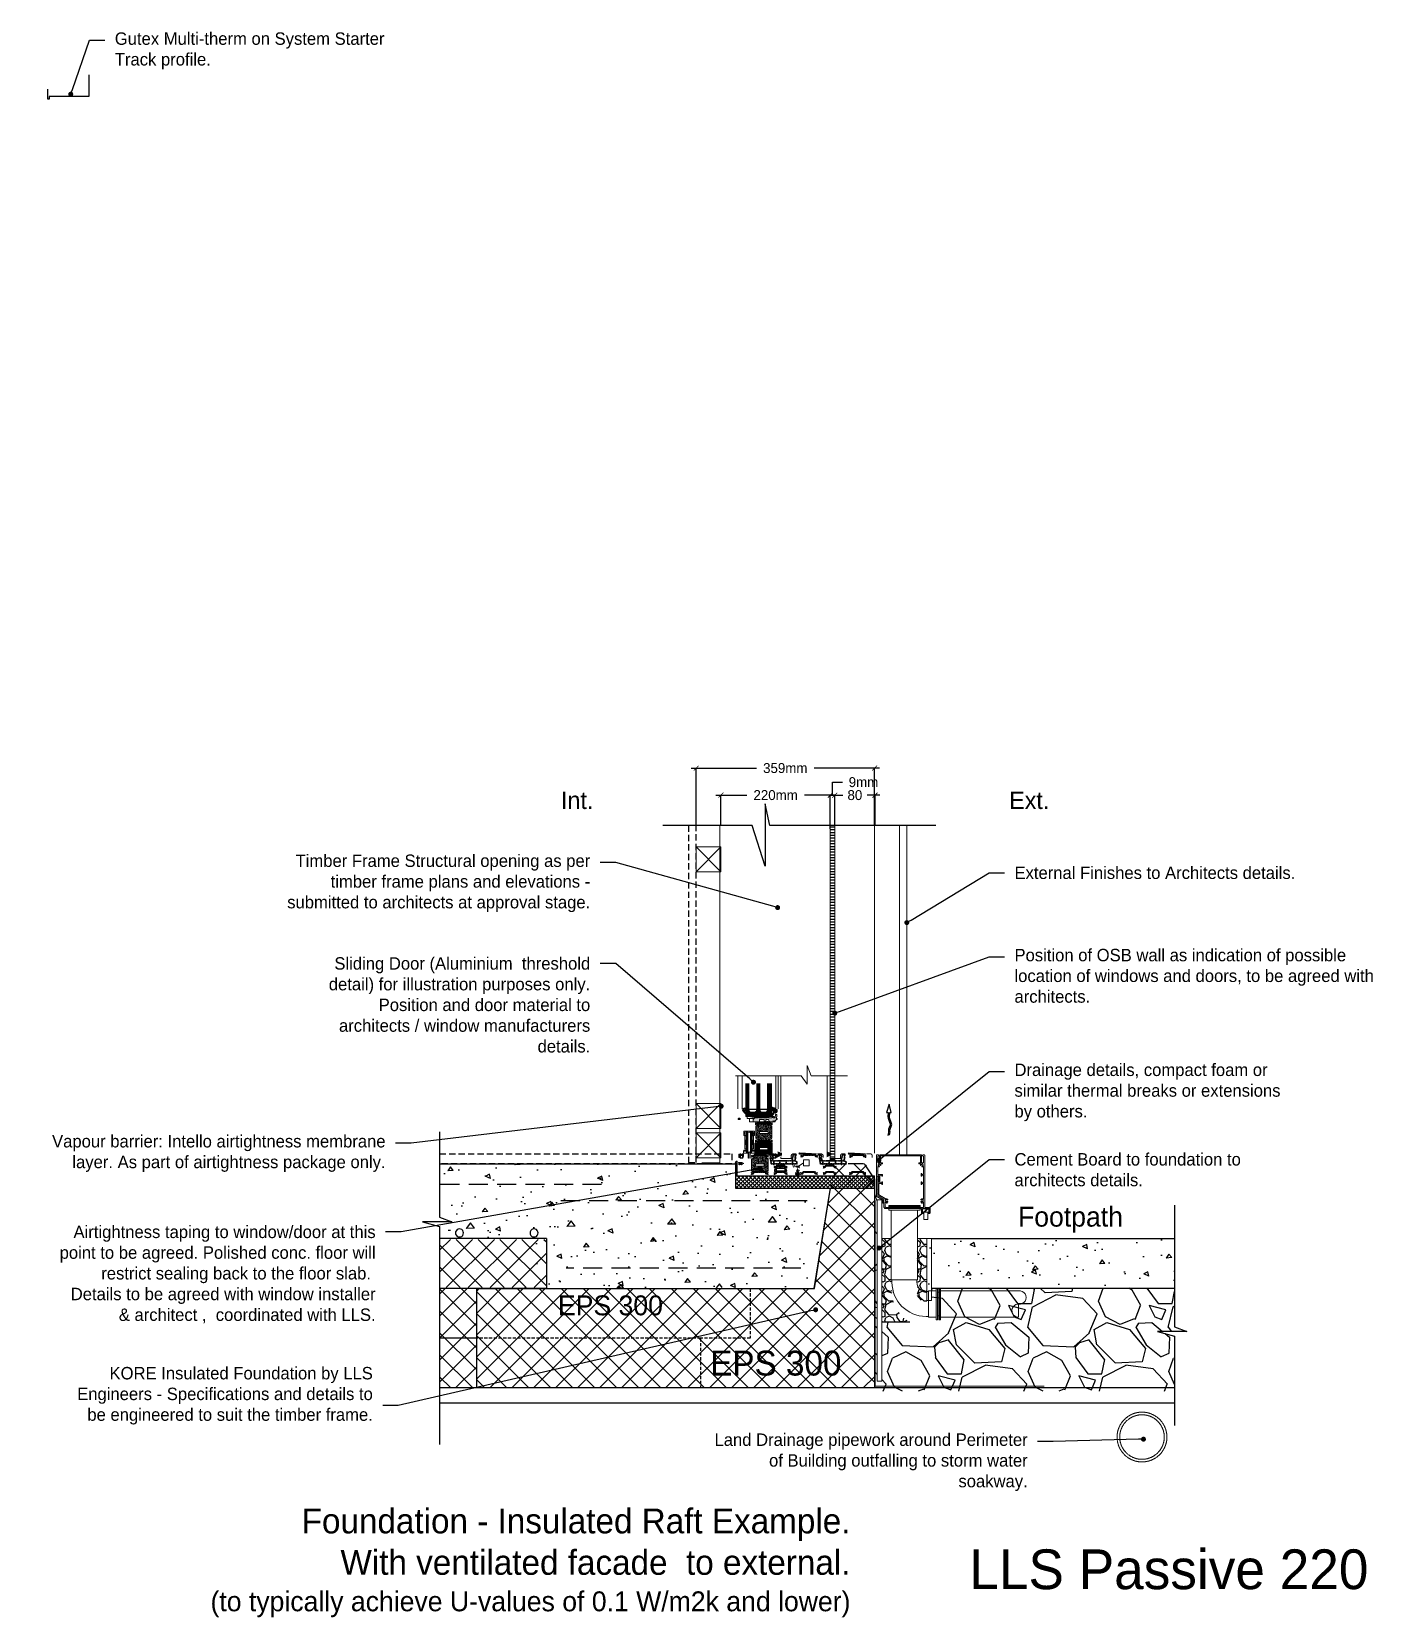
# Model space of a CAD drawing. Header units: millimetres. Extents: x -1562 to 49121, y -21091 to 0.
# Drawn here: x 46401 to 49121, y -7424 to -4234 of the extents above; entities that cross this region are included whole.
import ezdxf
from ezdxf import colors
from ezdxf.entities.mleader import LeaderData, LeaderLine
from ezdxf.math import Vec2, Vec3

# ---------------------------------------------------------------- set-up
doc = ezdxf.new("R2010")
doc.units = ezdxf.units.MM
doc.header["$MEASUREMENT"] = 0
for name, pattern in [('CACHE', [0.375, 0.25, -0.125]), ('DASHDOT', [25.4, 12.7, -6.35, 0, -6.35]), ('DASHED', [19.05, 12.7, -6.35]), ('DASHED2', [0.375, 0.25, -0.125]), ('PDASHED2', [9.525, 6.35, -3.175]), ('PDF_IMPORT', [1, 0.8, -0.2])]:
    doc.linetypes.add(name, pattern=pattern)
for name, color, linetype in [('-TSD Section Insulation', 11, 'Continuous'), ('-TSD Text', 7, 'Continuous'), ('A00002 Title Text', 2, 'Continuous'), ('Fixings', 1, 'Continuous'), ('H001_HATCH', 252, 'Continuous'), ('LLS OSB', 8, 'Continuous'), ('LLS_Cement Board', 7, 'Continuous'), ('LLS_Dimensions', 6, 'Continuous'), ('LLS_Ins Foundation', 7, 'Continuous'), ('LLS_Membranes', 124, 'Continuous'), ('paths', 6, 'Continuous'), ('Radon', 10, 'DASHED'), ('SA AIR TIGHT MEMBRANE', 95, 'CACHE'), ('STEEL', 4, 'Continuous'), ('VELUX_ROOFCONSTRUCTION', 7, 'Continuous'), ('WALL', 8, 'Continuous'), ('WIN_DOORS', 4, 'Continuous'), ('WYMIARY', 4, 'Continuous')]:
    doc.layers.add(name, color=color, linetype=linetype)
for name, color, linetype, lineweight in [('Concrete', 253, 'Continuous', 0), ('Gravel', 254, 'Continuous', 0), ('Kit', 40, 'Continuous', 15), ('LLS_Text', 6, 'Continuous', 15), ('YS_AKCESORIA', 4, 'Continuous', 18), ('YS_CIENKA', 4, 'Continuous', 18), ('YS_IZOLACJE', 4, 'Continuous', 18), ('YS_KRESKOWANIE', 4, 'Continuous', 18), ('YS_OKUCIA', 4, 'Continuous', 18), ('YS_PROFIL', 8, 'Continuous', 18), ('YS_PRZERYWANA', 4, 'Continuous', 18), ('YS_TWORZYWOWE', 4, 'Continuous', 18), ('YS_USZCZELKI', 4, 'Continuous', 18), ('YS_WIDOK', 4, 'Continuous', 18), ('YS_WKRĘTY', 4, 'Continuous', 18), ('YS_WYMIARY', 4, 'Continuous', 18), ('YS_WYPEŁNIENIA', 4, 'Continuous', 18)]:
    doc.layers.add(name, color=color, linetype=linetype, lineweight=lineweight)
doc.layers.add('LLS PB 15 (by others)', color=11, linetype='DASHED', transparency=0.4)
doc.layers.add('PDF2_Geometry', color=7, linetype='Continuous', true_color=0x5a5a5a)
doc.layers.add('PDF_Geometry', color=7, linetype='Continuous', true_color=0x5a5a5a)
doc.styles.add('Century Gothic', font='GOTHIC.TTF')
doc.styles.add('GENERATED_STYLE_2', font='GOTHIC.TTF')
doc.styles.add('TSD Style 2', font='GOTHIC.TTF')
doc.dimstyles.new('FIA DIM Style', dxfattribs={"dimtxt": 20, "dimasz": 10, "dimexe": 0.18, "dimexo": 0.0625, "dimgap": 10, "dimtad": 0, "dimtih": 1, "dimtoh": 1, "dimdec": 0, "dimzin": 0, "dimdsep": 46, "dimtxsty": 'Century Gothic', "dimblk": 'ARCHTICK', "dimblk1": 'ARCHTICK', "dimblk2": 'ARCHTICK', "dimcen": 0.09, "dimdle": 10, "dimadec": 0, "dimazin": 0, "dimtfac": 1, "dimtdec": 0, "dimtofl": 0, "dimtmove": 0, "dimatfit": 3, "dimfxl": 1, "dimtolj": 1, "dimtzin": 0, "dimarcsym": 0})
picture_1 = doc.add_image_def('image1.jpg', size_in_pixel=(89, 83))
pattern_1 = [(45, (-2034.4832, -2221.43265), (-0.561266, 0.561266), []), (135, (-2034.4832, -2221.43265), (-0.561266, -0.561266), [])]
pattern_2 = [(45, (-2313.4832, -2221.43265), (-0.561266, 0.561266), []), (135, (-2313.4832, -2221.43265), (-0.561266, -0.561266), [])]

msp = doc.modelspace()

# ---------------------------------------------------------------- texts
at = {"layer": '-TSD Text', "color": 7, "linetype": 'Continuous', "insert": (48029.3, -6887.3, 0), "char_height": 50, "attachment_point": 3, "rotation": 360, "style": 'TSD Style 2'}
msp.add_mtext('EPS 300', dxfattribs=at)
at = {"layer": 'A00002 Title Text', "color": 1, "linetype": 'Continuous', "lineweight": 18, "style": 'GENERATED_STYLE_2'}
for s, insert, char_height, width, attachment_point in [('Int.', (47465.3, -5762.6), 35, 160.794, 1), ('Ext.', (48366.8, -5762.6), 35, 185.794, 1), ('{\\H1.25x;Foundation - Insulated Raft Example. \\PWith ventilated facade  to external. }\\P(to typically achieve U-values of 0.1 W/m2k and lower)', (48047.5, -7204.8), 40, 1496.098, 3)]:
    msp.add_mtext(s, dxfattribs=dict(at, insert=insert, char_height=char_height, width=width, attachment_point=attachment_point))
at = {"layer": 'A00002 Title Text', "color": 6, "linetype": 'Continuous', "lineweight": 18, "insert": (48286.5, -7327.6), "char_height": 80, "width": 1332.322, "attachment_point": 4, "line_spacing_factor": 0.976119, "style": 'GENERATED_STYLE_2'}
msp.add_mtext('LLS Passive 220', dxfattribs=at)
at = {"layer": 'LLS_Ins Foundation', "color": 8, "transparency": 33554687, "insert": (48595.6, -6597.7, 0), "char_height": 40, "attachment_point": 3, "rotation": 360, "style": 'TSD Style 2'}
msp.add_mtext('Footpath', dxfattribs=at)
at = {"layer": 'WALL', "transparency": 33554687, "insert": (47670.3, -6776.1, 0), "char_height": 40, "attachment_point": 3, "rotation": 360, "style": 'TSD Style 2'}
msp.add_mtext('EPS 300 ', dxfattribs=at)

# ---------------------------------------------------------------- blocks, each defined once
blk = doc.blocks.new('_Dot')
at = {"color": 0, "linetype": 'ByBlock', "lineweight": -2}
blk.add_line((-0.5, 0), (-1, 0), dxfattribs=at)
at = {"color": 0, "linetype": 'ByBlock', "const_width": 0.5}
blk.add_lwpolyline([(-0.25, 0, 1), (0.25, 0, 1)], format="xyb", close=True, dxfattribs=at)
blk = doc.blocks.new('50 x 50 batten')
at = {"layer": 'Kit', "color": 251, "lineweight": 5}
for p, q in [((0, 0), (50, -50)), ((50, 0), (0, -50))]:
    blk.add_line(p, q, dxfattribs=at)
at = {"layer": 'Kit', "lineweight": 5}
blk.add_lwpolyline([(0, -50), (50, -50), (50, 0), (0, 0)], close=True, dxfattribs=at)
blk = doc.blocks.new('_ArchTick')
at = {"color": 0, "linetype": 'ByBlock', "const_width": 0.15}
blk.add_lwpolyline([(-0.5, -0.5), (0.5, 0.5)], dxfattribs=at)
blk = doc.blocks.new('*D67')
at = {"layer": 'Defpoints', "color": 0, "transparency": 16777216}
for p in [(47737, -5715.3), (47737, -5830.5, 0), (48095.9, -5830.5)]:
    blk.add_point(p, dxfattribs=at)
at = {"layer": 'H001_HATCH', "color": 0, "lineweight": -2, "transparency": 16777216}
for p, q in [((47727, -5715.3), (47858.6, -5715.3)), ((47737, -5830.4), (47737, -5715.1)), ((48105.9, -5715.3), (47974.3, -5715.3)), ((48095.9, -5830.4), (48095.9, -5715.1))]:
    blk.add_line(p, q, dxfattribs=at)
at = {"layer": 'H001_HATCH', "color": 0, "lineweight": -2, "transparency": 16777216, "xscale": 10, "yscale": 10, "zscale": 10}
for p, rotation in [((47737, -5715.3), 180.0000818204306), ((48095.9, -5715.3), 8.182043067073153e-05)]:
    blk.add_blockref('_ArchTick', p, dxfattribs=dict(at, rotation=rotation))
at = {"layer": 'H001_HATCH', "color": 0, "transparency": 16777216, "insert": (47916.4, -5715.3), "char_height": 20, "attachment_point": 5, "style": 'Century Gothic'}
blk.add_mtext('\\A1;359mm', dxfattribs=at)
blk = doc.blocks.new('*D68')
at = {"layer": 'Defpoints', "color": 0, "transparency": 16777216}
for p in [(47787, -5769.7), (47787, -5830.5), (48007, -5837.5, 0)]:
    blk.add_point(p, dxfattribs=at)
at = {"layer": 'H001_HATCH', "color": 0, "lineweight": -2, "transparency": 16777216}
for p, q in [((47777, -5769.7), (47839.1, -5769.7)), ((47787, -5830.4), (47787, -5769.6)), ((48017, -5769.7), (47954.9, -5769.7)), ((48007, -5837.4), (48007, -5769.6))]:
    blk.add_line(p, q, dxfattribs=at)
at = {"layer": 'H001_HATCH', "color": 0, "lineweight": -2, "transparency": 16777216, "xscale": 10, "yscale": 10, "zscale": 10, "rotation": 180}
blk.add_blockref('_ArchTick', (47787, -5769.7), dxfattribs=at)
at = {"layer": 'H001_HATCH', "color": 0, "lineweight": -2, "transparency": 16777216, "xscale": 10, "yscale": 10, "zscale": 10}
blk.add_blockref('_ArchTick', (48007, -5769.7), dxfattribs=at)
at = {"layer": 'H001_HATCH', "color": 0, "transparency": 16777216, "insert": (47897, -5769.7), "char_height": 20, "attachment_point": 5, "style": 'Century Gothic'}
blk.add_mtext('\\A1;220mm', dxfattribs=at)
blk = doc.blocks.new('*D69')
at = {"layer": 'Defpoints', "color": 0, "transparency": 16777216}
for p in [(48015.9, -5769.7), (48015.9, -5830.5), (48007, -5837.5, 0)]:
    blk.add_point(p, dxfattribs=at)
at = {"layer": 'H001_HATCH', "color": 0, "lineweight": -2, "transparency": 16777216}
for p, q in [((48007, -5769.7), (47997, -5769.7)), ((48007, -5837.4), (48007, -5769.6)), ((48007, -5769.7), (48015.9, -5769.7)), ((48011.5, -5769.7), (48011.5, -5743.6)), ((48011.5, -5743.6), (48031.5, -5743.6)), ((48015.9, -5830.4), (48015.9, -5769.6)), ((48015.9, -5769.7), (48025.9, -5769.7))]:
    blk.add_line(p, q, dxfattribs=at)
at = {"layer": 'H001_HATCH', "color": 0, "lineweight": -2, "transparency": 16777216, "xscale": 10, "yscale": 10, "zscale": 10}
blk.add_blockref('_ArchTick', (48007, -5769.7), dxfattribs=at)
at = {"layer": 'H001_HATCH', "color": 0, "lineweight": -2, "transparency": 16777216, "xscale": 10, "yscale": 10, "zscale": 10, "rotation": 180}
blk.add_blockref('_ArchTick', (48015.9, -5769.7), dxfattribs=at)
at = {"layer": 'H001_HATCH', "color": 0, "transparency": 16777216, "insert": (48073.7, -5743.6), "char_height": 20, "attachment_point": 5, "style": 'Century Gothic'}
blk.add_mtext('\\A1;9mm', dxfattribs=at)
blk = doc.blocks.new('*D70')
at = {"layer": 'Defpoints', "color": 0, "transparency": 16777216}
for p in [(48096.9, -5769.7), (48015.9, -5830.5), (48096.9, -5830.5)]:
    blk.add_point(p, dxfattribs=at)
at = {"layer": 'H001_HATCH', "color": 0, "lineweight": -2, "transparency": 16777216}
for p, q in [((48005.9, -5769.7), (48031.9, -5769.7)), ((48015.9, -5830.4), (48015.9, -5769.6)), ((48106.9, -5769.7), (48081, -5769.7)), ((48096.9, -5830.4), (48096.9, -5769.6))]:
    blk.add_line(p, q, dxfattribs=at)
at = {"layer": 'H001_HATCH', "color": 0, "lineweight": -2, "transparency": 16777216, "xscale": 10, "yscale": 10, "zscale": 10, "rotation": 180}
blk.add_blockref('_ArchTick', (48015.9, -5769.7), dxfattribs=at)
at = {"layer": 'H001_HATCH', "color": 0, "lineweight": -2, "transparency": 16777216, "xscale": 10, "yscale": 10, "zscale": 10}
blk.add_blockref('_ArchTick', (48096.9, -5769.7), dxfattribs=at)
at = {"layer": 'H001_HATCH', "color": 0, "transparency": 16777216, "insert": (48056.4, -5769.7), "char_height": 20, "attachment_point": 5, "style": 'Century Gothic'}
blk.add_mtext('\\A1;80', dxfattribs=at)
blk = doc.blocks.new('48_29126')
at = {"layer": 'YS_KRESKOWANIE'}
h = blk.add_hatch(dxfattribs=at)
h.set_pattern_fill('NET', color=256, scale=0.25, angle=45, style=0)
h.set_pattern_definition(pattern_1)
edge = h.paths.add_edge_path()
edge.add_arc((56.4, 42.8), 0.5, 32, 90)
edge.add_line((56.4, 43.3), (53.9, 43.3))
edge.add_line((53.9, 43.3), (46.3, 43.3))
edge.add_line((46.3, 43.3), (32.9, 43.3))
edge.add_arc((32.9, 42.3), 1, 90, 148)
edge.add_line((32.1, 42.9), (31, 41.3))
edge.add_arc((30.2, 41.8), 1, 270, 328, ccw=False)
edge.add_line((30.2, 40.8), (29.8, 40.8))
edge.add_line((29.8, 40.8), (28.2, 41.7))
edge.add_arc((28.1, 41.5), 0.2, 60, 90)
edge.add_line((28.1, 41.7), (27.9, 41.7))
edge.add_arc((27.9, 41.3), 0.4, 90, 180)
edge.add_line((27.5, 41.3), (27.5, 40.8))
edge.add_arc((27.6, 40.8), 0.1, 180, 270)
edge.add_line((27.6, 40.7), (27.6, 40.4))
edge.add_arc((27.8, 40.4), 0.2, 180, 286.2313)
edge.add_arc((27.9, 40.4), 0.2, 253.7687, 281.0992)
edge.add_arc((28.2, 39.6), 0.6, 0, 119.9588, ccw=False)
edge.add_arc((28.2, 39.6), 0.6, 0, 0.8509, ccw=False)
edge.add_arc((28.3, 39.6), 0.6, -115.0078, 0, ccw=False)
edge.add_arc((27.9, 38.9), 0.2, 64.9922, 106.2313)
edge.add_arc((27.8, 38.9), 0.2, 73.7687, 180)
edge.add_line((27.6, 38.9), (27.6, 38.5))
edge.add_arc((27.6, 38.4), 0.1, 90, 180)
edge.add_line((27.5, 38.4), (27.5, 37.9))
edge.add_arc((27.9, 37.9), 0.4, 180, 270)
edge.add_line((27.9, 37.5), (28.1, 37.5))
edge.add_arc((28.1, 37.7), 0.2, 270, 300)
edge.add_line((28.2, 37.6), (29.8, 38.5))
edge.add_line((29.8, 38.5), (31.5, 38.5))
edge.add_arc((31.5, 39.5), 1, 270, 328)
edge.add_line((32.3, 39), (33.3, 40.6))
edge.add_arc((35, 39.5), 2, 90, 148, ccw=False)
edge.add_line((35, 41.5), (54, 41.5))
edge.add_arc((54, 39.5), 2, 32, 90, ccw=False)
edge.add_line((55.7, 40.6), (56.7, 39))
edge.add_arc((57.5, 39.5), 1, 212, 270)
edge.add_line((57.5, 38.5), (59.2, 38.5))
edge.add_line((59.2, 38.5), (60.8, 37.6))
edge.add_arc((60.9, 37.7), 0.2, 240, 270)
edge.add_line((60.9, 37.5), (61.1, 37.5))
edge.add_arc((61.1, 37.9), 0.4, 270, 360)
edge.add_line((61.5, 37.9), (61.5, 38.4))
edge.add_arc((61.4, 38.4), 0.1, 0, 90)
edge.add_line((61.4, 38.5), (61.4, 38.9))
edge.add_arc((61.2, 38.9), 0.2, 0, 106.2313)
edge.add_arc((61.1, 38.9), 0.2, 73.7687, 115.0078)
edge.add_arc((60.8, 39.6), 0.6, 180, 295.0078, ccw=False)
edge.add_arc((60.7, 39.6), 0.6, 60.0488, 180.8509, ccw=False)
edge.add_arc((61.1, 40.4), 0.2, 258.8422, 286.2313)
edge.add_arc((61.2, 40.4), 0.2, 253.7687, 360)
edge.add_line((61.4, 40.4), (61.4, 40.7))
edge.add_arc((61.4, 40.8), 0.1, 270, 360)
edge.add_line((61.5, 40.8), (61.5, 41.3))
edge.add_arc((61.1, 41.3), 0.4, 0, 90)
edge.add_line((61.1, 41.7), (60.9, 41.7))
edge.add_arc((60.9, 41.5), 0.2, 90, 120)
edge.add_line((60.8, 41.7), (59.8, 41.1))
edge.add_line((59.8, 41.1), (59.2, 40.8))
edge.add_line((59.2, 40.8), (58.8, 40.8))
edge.add_arc((58.8, 41.8), 1, 212, 270, ccw=False)
edge.add_line((58, 41.3), (56.8, 43.1))
h = blk.add_hatch(dxfattribs=at)
h.set_pattern_fill('NET', color=256, scale=0.25, angle=45, style=0)
h.set_pattern_definition(pattern_1)
edge = h.paths.add_edge_path()
edge.add_arc((55.9, 8.2), 0.5, 32, 90)
edge.add_line((55.9, 8.7), (53.4, 8.7))
edge.add_line((53.4, 8.7), (45.8, 8.7))
edge.add_line((45.8, 8.7), (32.4, 8.7))
edge.add_arc((32.4, 7.7), 1, 90, 148)
edge.add_line((31.6, 8.2), (30.5, 6.6))
edge.add_arc((29.7, 7.1), 1, 270, 328, ccw=False)
edge.add_line((29.7, 6.1), (29.3, 6.1))
edge.add_line((29.3, 6.1), (27.7, 7.1))
edge.add_arc((27.6, 6.9), 0.2, 60, 90)
edge.add_line((27.6, 7.1), (27.4, 7.1))
edge.add_arc((27.4, 6.7), 0.4, 90, 180)
edge.add_line((27, 6.7), (27, 6.2))
edge.add_arc((27.1, 6.2), 0.1, 180, 270)
edge.add_line((27.1, 6.1), (27.1, 5.7))
edge.add_arc((27.3, 5.7), 0.2, 180, 286.2313)
edge.add_arc((27.4, 5.7), 0.2, 253.7687, 281.0992)
edge.add_arc((27.7, 5), 0.6, 0, 119.9588, ccw=False)
edge.add_arc((27.7, 5), 0.6, 0, 0.8509, ccw=False)
edge.add_arc((27.8, 5), 0.6, -115.0078, 0, ccw=False)
edge.add_arc((27.4, 4.3), 0.2, 64.9922, 106.2313)
edge.add_arc((27.3, 4.3), 0.2, 73.7687, 180)
edge.add_line((27.1, 4.3), (27.1, 3.9))
edge.add_arc((27.1, 3.8), 0.1, 90, 180)
edge.add_line((27, 3.8), (27, 3.3))
edge.add_arc((27.4, 3.3), 0.4, 180, 270)
edge.add_line((27.4, 2.9), (27.6, 2.9))
edge.add_arc((27.6, 3.1), 0.2, 270, 300)
edge.add_line((27.7, 2.9), (29.3, 3.8))
edge.add_line((29.3, 3.8), (31, 3.8))
edge.add_arc((31, 4.8), 1, 270, 328)
edge.add_line((31.8, 4.3), (32.8, 6))
edge.add_arc((34.5, 4.9), 2, 90, 148, ccw=False)
edge.add_line((34.5, 6.9), (53.5, 6.9))
edge.add_arc((53.5, 4.9), 2, 32, 90, ccw=False)
edge.add_line((55.2, 6), (56.2, 4.3))
edge.add_arc((57, 4.8), 1, 212, 270)
edge.add_line((57, 3.8), (58.7, 3.8))
edge.add_line((58.7, 3.8), (60.3, 2.9))
edge.add_arc((60.4, 3.1), 0.2, 240, 270)
edge.add_line((60.4, 2.9), (60.6, 2.9))
edge.add_arc((60.6, 3.3), 0.4, 270, 360)
edge.add_line((61, 3.3), (61, 3.8))
edge.add_arc((60.9, 3.8), 0.1, 0, 90)
edge.add_line((60.9, 3.9), (60.9, 4.3))
edge.add_arc((60.7, 4.3), 0.2, 0, 106.2313)
edge.add_arc((60.6, 4.3), 0.2, 73.7687, 115.0078)
edge.add_arc((60.3, 5), 0.6, 180, 295.0078, ccw=False)
edge.add_arc((60.2, 5), 0.6, 60.0488, 180.8509, ccw=False)
edge.add_arc((60.6, 5.7), 0.2, 258.8422, 286.2313)
edge.add_arc((60.7, 5.7), 0.2, 253.7687, 360)
edge.add_line((60.9, 5.7), (60.9, 6.1))
edge.add_arc((60.9, 6.2), 0.1, 270, 360)
edge.add_line((61, 6.2), (61, 6.7))
edge.add_arc((60.6, 6.7), 0.4, 0, 90)
edge.add_line((60.6, 7.1), (60.4, 7.1))
edge.add_arc((60.4, 6.9), 0.2, 90, 120)
edge.add_line((60.3, 7.1), (59.3, 6.5))
edge.add_line((59.3, 6.5), (58.7, 6.1))
edge.add_line((58.7, 6.1), (58.3, 6.1))
edge.add_arc((58.3, 7.1), 1, 212, 270, ccw=False)
edge.add_line((57.5, 6.6), (56.3, 8.5))
h = blk.add_hatch(dxfattribs=at)
h.set_pattern_fill('NET', color=256, scale=0.25, angle=45, style=0)
h.set_pattern_definition(pattern_1)
edge = h.paths.add_edge_path()
edge.add_arc((78, 21.1), 0.5, 90, 146.61)
edge.add_line((77.6, 21.4), (76.1, 19.1))
edge.add_arc((75.6, 19.5), 0.67, 239.9603, 326.61, ccw=False)
edge.add_line((75.2, 18.9), (73.7, 19.8))
edge.add_arc((73.6, 19.6), 0.2, 61.3242, 90)
edge.add_line((73.6, 19.8), (73.4, 19.8))
edge.add_arc((73.4, 19.4), 0.4, 90, 180)
edge.add_line((73, 19.4), (73, 18.8))
edge.add_line((73, 18.8), (73.1, 18.8))
edge.add_line((73.1, 18.8), (73.1, 18.4))
edge.add_arc((73.3, 18.4), 0.2, 180, 270)
edge.add_line((73.3, 18.2), (73.5, 18.2))
edge.add_arc((73.8, 17.7), 0.6, 0, 118.955, ccw=False)
edge.add_arc((73.8, 17.7), 0.6, -118.955, 0, ccw=False)
edge.add_line((73.5, 17.2), (73.3, 17.2))
edge.add_arc((73.3, 17), 0.2, 90, 180)
edge.add_line((73.1, 17), (73.1, 16.6))
edge.add_line((73.1, 16.6), (73, 16.6))
edge.add_line((73, 16.6), (73, 16))
edge.add_arc((73.4, 16), 0.4, 180, 270)
edge.add_line((73.4, 15.6), (73.6, 15.6))
edge.add_arc((73.6, 15.8), 0.2, 270, 298.6758)
edge.add_line((73.7, 15.6), (75.2, 16.5))
edge.add_arc((75.6, 15.8), 0.8, 90, 120.0397, ccw=False)
edge.add_line((75.6, 16.6), (76.3, 16.6))
edge.add_arc((76.3, 17.6), 1, 270, 326.76)
edge.add_line((77.2, 17.1), (78.7, 19.4))
edge.add_arc((79.5, 18.8), 1, 90, 146.76, ccw=False)
edge.add_line((79.5, 19.8), (79.7, 19.8))
edge.add_line((79.7, 19.8), (86, 19.8))
edge.add_line((86, 19.8), (92.5, 19.8))
edge.add_arc((92.5, 18.8), 1, 33.24, 90, ccw=False)
edge.add_line((93.3, 19.4), (94.8, 17.1))
edge.add_arc((95.7, 17.6), 1, 213.24, 270)
edge.add_line((95.7, 16.6), (96.4, 16.6))
edge.add_arc((96.4, 15.8), 0.8, 59.9603, 90, ccw=False)
edge.add_line((96.8, 16.5), (98.3, 15.6))
edge.add_arc((98.4, 15.8), 0.2, 241.3242, 270)
edge.add_line((98.4, 15.6), (98.6, 15.6))
edge.add_arc((98.6, 16), 0.4, 270, 360)
edge.add_line((99, 16), (99, 16.6))
edge.add_line((99, 16.6), (98.9, 16.6))
edge.add_line((98.9, 16.6), (98.9, 17))
edge.add_arc((98.7, 17), 0.2, 0, 90)
edge.add_line((98.7, 17.2), (98.5, 17.2))
edge.add_arc((98.3, 17.7), 0.6, 180, 298.955, ccw=False)
edge.add_arc((98.3, 17.7), 0.6, 61.045, 180, ccw=False)
edge.add_line((98.5, 18.2), (98.7, 18.2))
edge.add_arc((98.7, 18.4), 0.2, 270, 360)
edge.add_line((98.9, 18.4), (98.9, 18.8))
edge.add_line((98.9, 18.8), (99, 18.8))
edge.add_line((99, 18.8), (99, 19.4))
edge.add_arc((98.6, 19.4), 0.4, 0, 90)
edge.add_line((98.6, 19.8), (98.4, 19.8))
edge.add_arc((98.4, 19.6), 0.2, 90, 118.6758)
edge.add_line((98.3, 19.8), (96.8, 18.9))
edge.add_arc((96.4, 19.5), 0.67, 213.39, 300.0397, ccw=False)
edge.add_line((95.9, 19.1), (94.4, 21.4))
edge.add_arc((94, 21.1), 0.5, 33.39, 90)
edge.add_line((94, 21.6), (78, 21.6))
h = blk.add_hatch(dxfattribs=at)
h.set_pattern_fill('NET', color=256, scale=0.25, angle=45, style=0)
h.set_pattern_definition(pattern_1)
edge = h.paths.add_edge_path()
edge.add_arc((78, 8.2), 0.5, 90, 146.61)
edge.add_line((77.6, 8.5), (76.1, 6.2))
edge.add_arc((75.6, 6.6), 0.67, 239.9603, 326.61, ccw=False)
edge.add_line((75.2, 6), (73.7, 6.9))
edge.add_arc((73.6, 6.7), 0.2, 61.3242, 90)
edge.add_line((73.6, 6.9), (73.4, 6.9))
edge.add_arc((73.4, 6.5), 0.4, 90, 180)
edge.add_line((73, 6.5), (73, 5.9))
edge.add_line((73, 5.9), (73.1, 5.9))
edge.add_line((73.1, 5.9), (73.1, 5.5))
edge.add_arc((73.3, 5.5), 0.2, 180, 270)
edge.add_line((73.3, 5.3), (73.5, 5.3))
edge.add_arc((73.8, 4.8), 0.6, 0, 118.955, ccw=False)
edge.add_arc((73.8, 4.8), 0.6, -118.955, 0, ccw=False)
edge.add_line((73.5, 4.3), (73.3, 4.3))
edge.add_arc((73.3, 4.1), 0.2, 90, 180)
edge.add_line((73.1, 4.1), (73.1, 3.7))
edge.add_line((73.1, 3.7), (73, 3.7))
edge.add_line((73, 3.7), (73, 3.1))
edge.add_arc((73.4, 3.1), 0.4, 180, 270)
edge.add_line((73.4, 2.7), (73.6, 2.7))
edge.add_arc((73.6, 2.9), 0.2, 270, 298.6758)
edge.add_line((73.7, 2.7), (75.2, 3.6))
edge.add_arc((75.6, 2.9), 0.8, 90, 120.0397, ccw=False)
edge.add_line((75.6, 3.7), (76.3, 3.7))
edge.add_arc((76.3, 4.7), 1, 270, 326.76)
edge.add_line((77.2, 4.1), (78.7, 6.4))
edge.add_arc((79.5, 5.9), 1, 90, 146.76, ccw=False)
edge.add_line((79.5, 6.9), (79.7, 6.9))
edge.add_line((79.7, 6.9), (86, 6.9))
edge.add_line((86, 6.9), (92.5, 6.9))
edge.add_arc((92.5, 5.9), 1, 33.24, 90, ccw=False)
edge.add_line((93.3, 6.4), (94.8, 4.1))
edge.add_arc((95.7, 4.7), 1, 213.24, 270)
edge.add_line((95.7, 3.7), (96.4, 3.7))
edge.add_arc((96.4, 2.9), 0.8, 59.9603, 90, ccw=False)
edge.add_line((96.8, 3.6), (98.3, 2.7))
edge.add_arc((98.4, 2.9), 0.2, 241.3242, 270)
edge.add_line((98.4, 2.7), (98.6, 2.7))
edge.add_arc((98.6, 3.1), 0.4, 270, 360)
edge.add_line((99, 3.1), (99, 3.7))
edge.add_line((99, 3.7), (98.9, 3.7))
edge.add_line((98.9, 3.7), (98.9, 4.1))
edge.add_arc((98.7, 4.1), 0.2, 0, 90)
edge.add_line((98.7, 4.3), (98.5, 4.3))
edge.add_arc((98.3, 4.8), 0.6, 180, 298.955, ccw=False)
edge.add_arc((98.3, 4.8), 0.6, 61.045, 180, ccw=False)
edge.add_line((98.5, 5.3), (98.7, 5.3))
edge.add_arc((98.7, 5.5), 0.2, 270, 360)
edge.add_line((98.9, 5.5), (98.9, 5.8))
edge.add_line((98.9, 5.8), (99, 5.8))
edge.add_line((99, 5.8), (99, 6.5))
edge.add_arc((98.6, 6.5), 0.4, 0, 90)
edge.add_line((98.6, 6.9), (98.4, 6.9))
edge.add_arc((98.4, 6.7), 0.2, 90, 118.6758)
edge.add_line((98.3, 6.9), (96.8, 6))
edge.add_arc((96.4, 6.6), 0.67, 213.39, 300.0397, ccw=False)
edge.add_line((95.9, 6.2), (94.4, 8.5))
edge.add_arc((94, 8.2), 0.5, 33.39, 90)
edge.add_line((94, 8.7), (78, 8.7))
blk = doc.blocks.new('107_6562')
at = {"layer": 'YS_KRESKOWANIE'}
h = blk.add_hatch(dxfattribs=at)
h.set_pattern_fill('NET', color=256, scale=0.25, angle=315)
h.set_pattern_definition([(315, (-4300.7612, -2004.0463), (0.56126601, 0.56126601), []), (45, (-4300.7612, -2004.0463), (-0.56126601, 0.56126601), [])])
edge = h.paths.add_edge_path()
edge.add_arc((27.4, 3.4), 0.5, 24.6975, 90)
edge.add_line((27.4, 3.9), (4.6, 3.9))
edge.add_arc((4.6, 3.4), 0.5, 90, 157)
edge.add_line((4.2, 3.6), (3.1, 1.2))
edge.add_arc((2.8, 1.3), 0.3, 270, 337, ccw=False)
edge.add_line((2.8, 1), (2.8, 1))
edge.add_arc((2.8, 1.8), 0.8, 240, 270, ccw=False)
edge.add_line((2.4, 1.1), (0.7, 2.1))
edge.add_arc((0.6, 1.9), 0.2, 60, 90)
edge.add_line((0.6, 2.1), (0.2, 2.1))
edge.add_arc((0.2, 1.9), 0.2, 90, 180)
edge.add_line((0, 1.9), (0, 1.1))
edge.add_line((0, 1.1), (0.1, 1.1))
edge.add_line((0.1, 1.1), (0.1, 0.7))
edge.add_arc((0.3, 0.7), 0.2, 180, 270)
edge.add_line((0.3, 0.5), (0.5, 0.5))
edge.add_arc((0.8, 0), 0.6, -118.955, 118.955, ccw=False)
edge.add_line((0.5, -0.5), (0.3, -0.5))
edge.add_arc((0.3, -0.7), 0.2, 90, 180)
edge.add_line((0.1, -0.7), (0.1, -1.1))
edge.add_line((0.1, -1.1), (0, -1.1))
edge.add_line((0, -1.1), (0, -1.9))
edge.add_arc((0.2, -1.9), 0.2, 180, 270)
edge.add_line((0.2, -2.1), (0.6, -2.1))
edge.add_arc((0.6, -1.9), 0.2, 270, 300)
edge.add_line((0.7, -2.1), (2.4, -1.1))
edge.add_arc((2.8, -1.8), 0.8, 90, 120, ccw=False)
edge.add_line((2.8, -1), (4, -1))
edge.add_arc((4, -0.5), 0.5, 270, 337)
edge.add_line((4.5, -0.7), (5.5, 1.7))
edge.add_arc((6, 1.5), 0.5, 90, 157, ccw=False)
edge.add_line((6, 2), (26, 2))
edge.add_arc((26, 1.5), 0.5, 24.7129, 90, ccw=False)
edge.add_line((26.5, 1.7), (27.5, -0.7))
edge.add_arc((28, -0.5), 0.5, 204.7129, 270)
edge.add_line((28, -1), (29.2, -1))
edge.add_arc((29.2, -1.8), 0.8, 60, 90, ccw=False)
edge.add_line((29.6, -1.1), (31.3, -2.1))
edge.add_arc((31.4, -1.9), 0.2, 240, 270)
edge.add_line((31.4, -2.1), (31.8, -2.1))
edge.add_arc((31.8, -1.9), 0.2, 270, 360)
edge.add_line((32, -1.9), (32, -1.1))
edge.add_line((32, -1.1), (31.9, -1.1))
edge.add_line((31.9, -1.1), (31.9, -0.7))
edge.add_arc((31.7, -0.7), 0.2, 0, 90)
edge.add_line((31.7, -0.5), (31.5, -0.5))
edge.add_arc((31.2, 0), 0.6, 61.045, 298.955, ccw=False)
edge.add_line((31.5, 0.5), (31.7, 0.5))
edge.add_arc((31.7, 0.7), 0.2, 270, 360)
edge.add_line((31.9, 0.7), (31.9, 1.1))
edge.add_line((31.9, 1.1), (32, 1.1))
edge.add_line((32, 1.1), (32, 1.9))
edge.add_arc((31.8, 1.9), 0.2, 0, 90)
edge.add_line((31.8, 2.1), (31.4, 2.1))
edge.add_arc((31.4, 1.9), 0.2, 90, 120)
edge.add_line((31.3, 2.1), (29.6, 1.1))
edge.add_arc((29.2, 1.8), 0.8, 270, 300, ccw=False)
edge.add_line((29.2, 1), (29.2, 1))
edge.add_arc((29.2, 1.3), 0.3, 204.6975, 270, ccw=False)
edge.add_line((28.9, 1.2), (27.8, 3.6))
at = {"layer": 'YS_TWORZYWOWE'}
blk.add_lwpolyline([(27.8, 3.6, 0.292906), (27.4, 3.9), (4.6, 3.9, 0.300966), (4.2, 3.6), (3.1, 1.2, -0.300966), (2.8, 1), (2.8, 1, -0.131652), (2.4, 1.1), (0.7, 2.1, 0.131652), (0.6, 2.1), (0.2, 2.1, 0.414214), (0, 1.9), (0, 1.1), (0.1, 1.1), (0.1, 0.7, 0.414214), (0.3, 0.5), (0.5, 0.5, -1.69614), (0.5, -0.5), (0.3, -0.5, 0.414214), (0.1, -0.7), (0.1, -1.1), (0, -1.1), (0, -1.9, 0.414214), (0.2, -2.1), (0.6, -2.1, 0.131652), (0.7, -2.1), (2.4, -1.1, -0.131652), (2.8, -1), (4, -1, 0.300966), (4.5, -0.7), (5.5, 1.7, -0.300966), (6, 2), (26, 2, -0.292833), (26.5, 1.7), (27.5, -0.7, 0.292833), (28, -1), (29.2, -1, -0.131652), (29.6, -1.1), (31.3, -2.1, 0.131652), (31.4, -2.1), (31.8, -2.1, 0.414214), (32, -1.9), (32, -1.1), (31.9, -1.1), (31.9, -0.7, 0.414214), (31.7, -0.5), (31.5, -0.5, -1.69614), (31.5, 0.5), (31.7, 0.5, 0.414214), (31.9, 0.7), (31.9, 1.1), (32, 1.1), (32, 1.9, 0.414214), (31.8, 2.1), (31.4, 2.1, 0.131652), (31.3, 2.1), (29.6, 1.1, -0.131652), (29.2, 1), (29.2, 1, -0.292906), (28.9, 1.2)], format="xyb", close=True, dxfattribs=at)
blk = doc.blocks.new('48_28108')
at = {"layer": 'YS_KRESKOWANIE'}
h = blk.add_hatch(dxfattribs=at)
h.set_pattern_fill('NET', color=256, scale=0.25, angle=45, style=0)
h.set_pattern_definition(pattern_2)
edge = h.paths.add_edge_path()
edge.add_arc((-123.6, 42.8), 0.5, 32, 90)
edge.add_line((-123.6, 43.3), (-126.1, 43.3))
edge.add_line((-126.1, 43.3), (-133.7, 43.3))
edge.add_line((-133.7, 43.3), (-147.1, 43.3))
edge.add_arc((-147.1, 42.3), 1, 90, 148)
edge.add_line((-147.9, 42.9), (-149, 41.3))
edge.add_arc((-149.8, 41.8), 1, 270, 328, ccw=False)
edge.add_line((-149.8, 40.8), (-150.2, 40.8))
edge.add_line((-150.2, 40.8), (-151.8, 41.7))
edge.add_arc((-151.9, 41.5), 0.2, 60, 90)
edge.add_line((-151.9, 41.7), (-152.1, 41.7))
edge.add_arc((-152.1, 41.3), 0.4, 90, 180)
edge.add_line((-152.5, 41.3), (-152.5, 40.8))
edge.add_arc((-152.4, 40.8), 0.1, 180, 270)
edge.add_line((-152.4, 40.7), (-152.4, 40.4))
edge.add_arc((-152.2, 40.4), 0.2, 180, 286.2313)
edge.add_arc((-152.1, 40.4), 0.2, 253.7687, 281.0992)
edge.add_arc((-151.8, 39.6), 0.6, 0, 119.9588, ccw=False)
edge.add_arc((-151.8, 39.6), 0.6, 0, 0.8509, ccw=False)
edge.add_arc((-151.8, 39.6), 0.6, -115.0078, 0, ccw=False)
edge.add_arc((-152.1, 38.9), 0.2, 64.9922, 106.2313)
edge.add_arc((-152.2, 38.9), 0.2, 73.7687, 180)
edge.add_line((-152.4, 38.9), (-152.4, 38.5))
edge.add_arc((-152.4, 38.4), 0.1, 90, 180)
edge.add_line((-152.5, 38.4), (-152.5, 37.9))
edge.add_arc((-152.1, 37.9), 0.4, 180, 270)
edge.add_line((-152.1, 37.5), (-151.9, 37.5))
edge.add_arc((-151.9, 37.7), 0.2, 270, 300)
edge.add_line((-151.8, 37.6), (-150.2, 38.5))
edge.add_line((-150.2, 38.5), (-148.5, 38.5))
edge.add_arc((-148.5, 39.5), 1, 270, 328)
edge.add_line((-147.7, 39), (-146.7, 40.6))
edge.add_arc((-145, 39.5), 2, 90, 148, ccw=False)
edge.add_line((-145, 41.5), (-126, 41.5))
edge.add_arc((-126, 39.5), 2, 32, 90, ccw=False)
edge.add_line((-124.3, 40.6), (-123.3, 39))
edge.add_arc((-122.5, 39.5), 1, 212, 270)
edge.add_line((-122.5, 38.5), (-120.8, 38.5))
edge.add_line((-120.8, 38.5), (-119.2, 37.6))
edge.add_arc((-119.1, 37.7), 0.2, 240, 270)
edge.add_line((-119.1, 37.5), (-118.9, 37.5))
edge.add_arc((-118.9, 37.9), 0.4, 270, 360)
edge.add_line((-118.5, 37.9), (-118.5, 38.4))
edge.add_arc((-118.6, 38.4), 0.1, 0, 90)
edge.add_line((-118.6, 38.5), (-118.6, 38.9))
edge.add_arc((-118.8, 38.9), 0.2, 0, 106.2313)
edge.add_arc((-118.9, 38.9), 0.2, 73.7687, 115.0078)
edge.add_arc((-119.3, 39.6), 0.6, 180, 295.0078, ccw=False)
edge.add_arc((-119.3, 39.6), 0.6, 60.0488, 180.8509, ccw=False)
edge.add_arc((-118.9, 40.4), 0.2, 258.8422, 286.2313)
edge.add_arc((-118.8, 40.4), 0.2, 253.7687, 360)
edge.add_line((-118.6, 40.4), (-118.6, 40.7))
edge.add_arc((-118.6, 40.8), 0.1, 270, 360)
edge.add_line((-118.5, 40.8), (-118.5, 41.3))
edge.add_arc((-118.9, 41.3), 0.4, 0, 90)
edge.add_line((-118.9, 41.7), (-119.1, 41.7))
edge.add_arc((-119.1, 41.5), 0.2, 90, 120)
edge.add_line((-119.2, 41.7), (-120.2, 41.1))
edge.add_line((-120.2, 41.1), (-120.8, 40.8))
edge.add_line((-120.8, 40.8), (-121.2, 40.8))
edge.add_arc((-121.2, 41.8), 1, 212, 270, ccw=False)
edge.add_line((-122, 41.3), (-123.2, 43.1))
h = blk.add_hatch(dxfattribs=at)
h.set_pattern_fill('NET', color=256, scale=0.25, angle=45, style=0)
h.set_pattern_definition(pattern_2)
edge = h.paths.add_edge_path()
edge.add_arc((-124.1, 8.2), 0.5, 32, 90)
edge.add_line((-124.1, 8.7), (-126.6, 8.7))
edge.add_line((-126.6, 8.7), (-134.2, 8.7))
edge.add_line((-134.2, 8.7), (-147.6, 8.7))
edge.add_arc((-147.6, 7.7), 1, 90, 148)
edge.add_line((-148.4, 8.2), (-149.5, 6.6))
edge.add_arc((-150.3, 7.1), 1, 270, 328, ccw=False)
edge.add_line((-150.3, 6.1), (-150.7, 6.1))
edge.add_line((-150.7, 6.1), (-152.3, 7.1))
edge.add_arc((-152.4, 6.9), 0.2, 60, 90)
edge.add_line((-152.4, 7.1), (-152.6, 7.1))
edge.add_arc((-152.6, 6.7), 0.4, 90, 180)
edge.add_line((-153, 6.7), (-153, 6.2))
edge.add_arc((-152.9, 6.2), 0.1, 180, 270)
edge.add_line((-152.9, 6.1), (-152.9, 5.7))
edge.add_arc((-152.7, 5.7), 0.2, 180, 286.2313)
edge.add_arc((-152.6, 5.7), 0.2, 253.7687, 281.0992)
edge.add_arc((-152.3, 5), 0.6, 0, 119.9588, ccw=False)
edge.add_arc((-152.3, 5), 0.6, 0, 0.8509, ccw=False)
edge.add_arc((-152.3, 5), 0.6, -115.0078, 0, ccw=False)
edge.add_arc((-152.6, 4.3), 0.2, 64.9922, 106.2313)
edge.add_arc((-152.7, 4.3), 0.2, 73.7687, 180)
edge.add_line((-152.9, 4.3), (-152.9, 3.9))
edge.add_arc((-152.9, 3.8), 0.1, 90, 180)
edge.add_line((-153, 3.8), (-153, 3.3))
edge.add_arc((-152.6, 3.3), 0.4, 180, 270)
edge.add_line((-152.6, 2.9), (-152.4, 2.9))
edge.add_arc((-152.4, 3.1), 0.2, 270, 300)
edge.add_line((-152.3, 2.9), (-150.7, 3.8))
edge.add_line((-150.7, 3.8), (-149, 3.8))
edge.add_arc((-149, 4.8), 1, 270, 328)
edge.add_line((-148.2, 4.3), (-147.2, 6))
edge.add_arc((-145.5, 4.9), 2, 90, 148, ccw=False)
edge.add_line((-145.5, 6.9), (-126.5, 6.9))
edge.add_arc((-126.5, 4.9), 2, 32, 90, ccw=False)
edge.add_line((-124.8, 6), (-123.8, 4.3))
edge.add_arc((-123, 4.8), 1, 212, 270)
edge.add_line((-123, 3.8), (-121.3, 3.8))
edge.add_line((-121.3, 3.8), (-119.7, 2.9))
edge.add_arc((-119.6, 3.1), 0.2, 240, 270)
edge.add_line((-119.6, 2.9), (-119.4, 2.9))
edge.add_arc((-119.4, 3.3), 0.4, 270, 360)
edge.add_line((-119, 3.3), (-119, 3.8))
edge.add_arc((-119.1, 3.8), 0.1, 0, 90)
edge.add_line((-119.1, 3.9), (-119.1, 4.3))
edge.add_arc((-119.3, 4.3), 0.2, 0, 106.2313)
edge.add_arc((-119.4, 4.3), 0.2, 73.7687, 115.0078)
edge.add_arc((-119.8, 5), 0.6, 180, 295.0078, ccw=False)
edge.add_arc((-119.8, 5), 0.6, 60.0488, 180.8509, ccw=False)
edge.add_arc((-119.4, 5.7), 0.2, 258.8422, 286.2313)
edge.add_arc((-119.3, 5.7), 0.2, 253.7687, 360)
edge.add_line((-119.1, 5.7), (-119.1, 6.1))
edge.add_arc((-119.1, 6.2), 0.1, 270, 360)
edge.add_line((-119, 6.2), (-119, 6.7))
edge.add_arc((-119.4, 6.7), 0.4, 0, 90)
edge.add_line((-119.4, 7.1), (-119.6, 7.1))
edge.add_arc((-119.6, 6.9), 0.2, 90, 120)
edge.add_line((-119.7, 7.1), (-120.7, 6.5))
edge.add_line((-120.7, 6.5), (-121.3, 6.1))
edge.add_line((-121.3, 6.1), (-121.7, 6.1))
edge.add_arc((-121.7, 7.1), 1, 212, 270, ccw=False)
edge.add_line((-122.5, 6.6), (-123.7, 8.5))
h = blk.add_hatch(dxfattribs=at)
h.set_pattern_fill('NET', color=256, scale=0.25, angle=45, style=0)
h.set_pattern_definition(pattern_2)
edge = h.paths.add_edge_path()
edge.add_arc((-102, 21.1), 0.5, 90, 146.61)
edge.add_line((-102.4, 21.4), (-103.9, 19.1))
edge.add_arc((-104.4, 19.5), 0.67, 239.9603, 326.61, ccw=False)
edge.add_line((-104.8, 18.9), (-106.3, 19.8))
edge.add_arc((-106.4, 19.6), 0.2, 61.3242, 90)
edge.add_line((-106.4, 19.8), (-106.6, 19.8))
edge.add_arc((-106.6, 19.4), 0.4, 90, 180)
edge.add_line((-107, 19.4), (-107, 18.8))
edge.add_line((-107, 18.8), (-106.9, 18.8))
edge.add_line((-106.9, 18.8), (-106.9, 18.4))
edge.add_arc((-106.7, 18.4), 0.2, 180, 270)
edge.add_line((-106.7, 18.2), (-106.5, 18.2))
edge.add_arc((-106.3, 17.7), 0.6, 0, 118.955, ccw=False)
edge.add_arc((-106.3, 17.7), 0.6, -118.955, 0, ccw=False)
edge.add_line((-106.5, 17.2), (-106.7, 17.2))
edge.add_arc((-106.7, 17), 0.2, 90, 180)
edge.add_line((-106.9, 17), (-106.9, 16.6))
edge.add_line((-106.9, 16.6), (-107, 16.6))
edge.add_line((-107, 16.6), (-107, 16))
edge.add_arc((-106.6, 16), 0.4, 180, 270)
edge.add_line((-106.6, 15.6), (-106.4, 15.6))
edge.add_arc((-106.4, 15.8), 0.2, 270, 298.6758)
edge.add_line((-106.3, 15.6), (-104.8, 16.5))
edge.add_arc((-104.4, 15.8), 0.8, 90, 120.0397, ccw=False)
edge.add_line((-104.4, 16.6), (-103.7, 16.6))
edge.add_arc((-103.7, 17.6), 1, 270, 326.76)
edge.add_line((-102.8, 17.1), (-101.3, 19.4))
edge.add_arc((-100.5, 18.8), 1, 90, 146.76, ccw=False)
edge.add_line((-100.5, 19.8), (-100.3, 19.8))
edge.add_line((-100.3, 19.8), (-94, 19.8))
edge.add_line((-94, 19.8), (-87.5, 19.8))
edge.add_arc((-87.5, 18.8), 1, 33.24, 90, ccw=False)
edge.add_line((-86.7, 19.4), (-85.2, 17.1))
edge.add_arc((-84.3, 17.6), 1, 213.24, 270)
edge.add_line((-84.3, 16.6), (-83.6, 16.6))
edge.add_arc((-83.6, 15.8), 0.8, 59.9603, 90, ccw=False)
edge.add_line((-83.2, 16.5), (-81.7, 15.6))
edge.add_arc((-81.6, 15.8), 0.2, 241.3242, 270)
edge.add_line((-81.6, 15.6), (-81.4, 15.6))
edge.add_arc((-81.4, 16), 0.4, 270, 360)
edge.add_line((-81, 16), (-81, 16.6))
edge.add_line((-81, 16.6), (-81.1, 16.6))
edge.add_line((-81.1, 16.6), (-81.1, 17))
edge.add_arc((-81.3, 17), 0.2, 0, 90)
edge.add_line((-81.3, 17.2), (-81.5, 17.2))
edge.add_arc((-81.8, 17.7), 0.6, 180, 298.955, ccw=False)
edge.add_arc((-81.8, 17.7), 0.6, 61.045, 180, ccw=False)
edge.add_line((-81.5, 18.2), (-81.3, 18.2))
edge.add_arc((-81.3, 18.4), 0.2, 270, 360)
edge.add_line((-81.1, 18.4), (-81.1, 18.8))
edge.add_line((-81.1, 18.8), (-81, 18.8))
edge.add_line((-81, 18.8), (-81, 19.4))
edge.add_arc((-81.4, 19.4), 0.4, 0, 90)
edge.add_line((-81.4, 19.8), (-81.6, 19.8))
edge.add_arc((-81.6, 19.6), 0.2, 90, 118.6758)
edge.add_line((-81.7, 19.8), (-83.2, 18.9))
edge.add_arc((-83.6, 19.5), 0.67, 213.39, 300.0397, ccw=False)
edge.add_line((-84.1, 19.1), (-85.6, 21.4))
edge.add_arc((-86, 21.1), 0.5, 33.39, 90)
edge.add_line((-86, 21.6), (-102, 21.6))
h = blk.add_hatch(dxfattribs=at)
h.set_pattern_fill('NET', color=256, scale=0.25, angle=45, style=0)
h.set_pattern_definition(pattern_2)
edge = h.paths.add_edge_path()
edge.add_arc((-102, 8.2), 0.5, 90, 146.61)
edge.add_line((-102.4, 8.5), (-103.9, 6.2))
edge.add_arc((-104.4, 6.6), 0.67, 239.9603, 326.61, ccw=False)
edge.add_line((-104.8, 6), (-106.3, 6.9))
edge.add_arc((-106.4, 6.7), 0.2, 61.3242, 90)
edge.add_line((-106.4, 6.9), (-106.6, 6.9))
edge.add_arc((-106.6, 6.5), 0.4, 90, 180)
edge.add_line((-107, 6.5), (-107, 5.9))
edge.add_line((-107, 5.9), (-106.9, 5.9))
edge.add_line((-106.9, 5.9), (-106.9, 5.5))
edge.add_arc((-106.7, 5.5), 0.2, 180, 270)
edge.add_line((-106.7, 5.3), (-106.5, 5.3))
edge.add_arc((-106.3, 4.8), 0.6, 0, 118.955, ccw=False)
edge.add_arc((-106.3, 4.8), 0.6, -118.955, 0, ccw=False)
edge.add_line((-106.5, 4.3), (-106.7, 4.3))
edge.add_arc((-106.7, 4.1), 0.2, 90, 180)
edge.add_line((-106.9, 4.1), (-106.9, 3.7))
edge.add_line((-106.9, 3.7), (-107, 3.7))
edge.add_line((-107, 3.7), (-107, 3.1))
edge.add_arc((-106.6, 3.1), 0.4, 180, 270)
edge.add_line((-106.6, 2.7), (-106.4, 2.7))
edge.add_arc((-106.4, 2.9), 0.2, 270, 298.6758)
edge.add_line((-106.3, 2.7), (-104.8, 3.6))
edge.add_arc((-104.4, 2.9), 0.8, 90, 120.0397, ccw=False)
edge.add_line((-104.4, 3.7), (-103.7, 3.7))
edge.add_arc((-103.7, 4.7), 1, 270, 326.76)
edge.add_line((-102.8, 4.1), (-101.3, 6.4))
edge.add_arc((-100.5, 5.9), 1, 90, 146.76, ccw=False)
edge.add_line((-100.5, 6.9), (-100.3, 6.9))
edge.add_line((-100.3, 6.9), (-94, 6.9))
edge.add_line((-94, 6.9), (-87.5, 6.9))
edge.add_arc((-87.5, 5.9), 1, 33.24, 90, ccw=False)
edge.add_line((-86.7, 6.4), (-85.2, 4.1))
edge.add_arc((-84.3, 4.7), 1, 213.24, 270)
edge.add_line((-84.3, 3.7), (-83.6, 3.7))
edge.add_arc((-83.6, 2.9), 0.8, 59.9603, 90, ccw=False)
edge.add_line((-83.2, 3.6), (-81.7, 2.7))
edge.add_arc((-81.6, 2.9), 0.2, 241.3242, 270)
edge.add_line((-81.6, 2.7), (-81.4, 2.7))
edge.add_arc((-81.4, 3.1), 0.4, 270, 360)
edge.add_line((-81, 3.1), (-81, 3.7))
edge.add_line((-81, 3.7), (-81.1, 3.7))
edge.add_line((-81.1, 3.7), (-81.1, 4.1))
edge.add_arc((-81.3, 4.1), 0.2, 0, 90)
edge.add_line((-81.3, 4.3), (-81.5, 4.3))
edge.add_arc((-81.8, 4.8), 0.6, 180, 298.955, ccw=False)
edge.add_arc((-81.8, 4.8), 0.6, 61.045, 180, ccw=False)
edge.add_line((-81.5, 5.3), (-81.3, 5.3))
edge.add_arc((-81.3, 5.5), 0.2, 270, 360)
edge.add_line((-81.1, 5.5), (-81.1, 5.8))
edge.add_line((-81.1, 5.8), (-81, 5.8))
edge.add_line((-81, 5.8), (-81, 6.5))
edge.add_arc((-81.4, 6.5), 0.4, 0, 90)
edge.add_line((-81.4, 6.9), (-81.6, 6.9))
edge.add_arc((-81.6, 6.7), 0.2, 90, 118.6758)
edge.add_line((-81.7, 6.9), (-83.2, 6))
edge.add_arc((-83.6, 6.6), 0.67, 213.39, 300.0397, ccw=False)
edge.add_line((-84.1, 6.2), (-85.6, 8.5))
edge.add_arc((-86, 8.2), 0.5, 33.39, 90)
edge.add_line((-86, 8.7), (-102, 8.7))
at = {"layer": 'YS_WYMIARY'}
for p in [(-53.5, 39.5), (-54, 4.8)]:
    blk.add_blockref('107_6562', p, dxfattribs=at)
blk = doc.blocks.new('208_0180')
at = {"layer": 'YS_KRESKOWANIE'}
h = blk.add_hatch(dxfattribs=at)
h.set_pattern_fill('NET', color=256, scale=0.25, angle=45, style=0)
h.set_pattern_definition([(45, (-2112.50616, -2518.98724), (-0.561266, 0.561266), []), (135, (-2112.50616, -2518.98724), (-0.561266, -0.561266), [])])
edge = h.paths.add_edge_path(flags=16)
edge.add_arc((6.7, -7.3), 2.45, 118.8643, 261.3184)
edge.add_arc((6.3, -9.9), 0.2, 0, 81.3184, ccw=False)
edge.add_line((6.5, -9.9), (6.5, -11.8))
edge.add_arc((6.3, -11.8), 0.2, -91, 0, ccw=False)
edge.add_line((6.3, -12), (3.9, -11.9))
edge.add_arc((3.9, -11.7), 0.2, 190, 269, ccw=False)
edge.add_line((3.7, -11.8), (3.2, -8.6))
edge.add_arc((2.7, -8.7), 0.5, 10, 30)
edge.add_line((3.1, -8.5), (3.1, -8.4))
edge.add_arc((3.5, -8.2), 0.5, 180, 210, ccw=False)
edge.add_line((3, -8.2), (3, -4.1))
edge.add_arc((-1.9, -4.1), 4.9, 0, 29.3535)
edge.add_arc((2.5, -1.6), 0.2, 90, 209.3535, ccw=False)
edge.add_line((2.5, -1.4), (4.5, -1.4))
edge.add_arc((4.5, -1.6), 0.2, 15, 90, ccw=False)
edge.add_line((4.7, -1.5), (5.6, -4.9))
edge.add_arc((5.4, -4.9), 0.2, -61.1357, 15, ccw=False)
edge = h.paths.add_edge_path(flags=16)
edge.add_line((8.3, -18.3), (5, -18.3))
edge.add_arc((5, -18.1), 0.2, 190, 270, ccw=False)
edge.add_line((4.8, -18.1), (4, -13.6))
edge.add_arc((4.2, -13.5), 0.2, 89, 190, ccw=False)
edge.add_line((4.2, -13.3), (8.3, -13.4))
edge.add_arc((8.3, -13.6), 0.2, 0, 89, ccw=False)
edge.add_line((8.5, -13.6), (8.5, -18.1))
edge.add_arc((8.3, -18.1), 0.2, -90, 0, ccw=False)
edge = h.paths.add_edge_path(flags=16)
edge.add_arc((45.8, -18.1), 0.2, -90, 0, ccw=False)
edge.add_line((45.8, -18.3), (35.1, -18.3))
edge.add_arc((35.1, -18.1), 0.2, 180, 270, ccw=False)
edge.add_line((34.9, -18.1), (34.9, -14.1))
edge.add_arc((35.1, -14.1), 0.2, 90, 180, ccw=False)
edge.add_line((35.1, -13.9), (45.8, -13.9))
edge.add_arc((45.8, -14.1), 0.2, 0, 90, ccw=False)
edge.add_line((46, -14.1), (46, -18.1))
edge = h.paths.add_edge_path(flags=16)
edge.add_arc((10.1, -18.1), 0.2, 180, 270, ccw=False)
edge.add_line((9.9, -18.1), (9.9, -13.6))
edge.add_arc((10.1, -13.6), 0.2, 89, 180, ccw=False)
edge.add_line((10.1, -13.4), (20.8, -13.6))
edge.add_arc((20.8, -13.8), 0.2, 0, 89, ccw=False)
edge.add_line((21, -13.8), (21, -18.1))
edge.add_arc((20.8, -18.1), 0.2, -90, 0, ccw=False)
edge.add_line((20.8, -18.3), (10.1, -18.3))
edge = h.paths.add_edge_path(flags=16)
edge.add_line((33.3, -18.3), (22.6, -18.3))
edge.add_arc((22.6, -18.1), 0.2, 180, 270, ccw=False)
edge.add_line((22.4, -18.1), (22.4, -13.8))
edge.add_arc((22.6, -13.8), 0.2, 89, 180, ccw=False)
edge.add_line((22.6, -13.6), (33.3, -13.8))
edge.add_arc((33.3, -14), 0.2, 0, 89, ccw=False)
edge.add_line((33.5, -14), (33.5, -18.1))
edge.add_arc((33.3, -18.1), 0.2, -90, 0, ccw=False)
edge = h.paths.add_edge_path(flags=16)
edge.add_line((55.2, -15.6), (55.2, -18.1))
edge.add_arc((55, -18.1), 0.2, -90, 0, ccw=False)
edge.add_line((55, -18.3), (47.6, -18.3))
edge.add_arc((47.6, -18.1), 0.2, 180, 270, ccw=False)
edge.add_line((47.4, -18.1), (47.4, -14.1))
edge.add_arc((47.6, -14.1), 0.2, 90, 180, ccw=False)
edge.add_line((47.6, -13.9), (52.4, -13.9))
edge.add_arc((52.4, -14.1), 0.2, 60, 90, ccw=False)
edge.add_line((52.5, -13.9), (55.1, -15.4))
edge.add_arc((55, -15.6), 0.2, 0, 60, ccw=False)
edge = h.paths.add_edge_path(flags=16)
edge.add_arc((47.5, -8.2), 0.2, 165, 180, ccw=False)
edge.add_line((47.3, -8.2), (49.1, -1.5))
edge.add_arc((49.3, -1.6), 0.2, 90, 165, ccw=False)
edge.add_line((49.3, -1.4), (52.3, -1.4))
edge.add_arc((52.3, -1.6), 0.2, -29.3535, 90, ccw=False)
edge.add_arc((56.8, -4.1), 4.9, 150.6465, 180)
edge.add_line((51.9, -4.1), (51.9, -7.8))
edge.add_arc((51.4, -7.8), 0.5, -30, 0, ccw=False)
edge.add_line((51.8, -8.1), (51.4, -8.7))
edge.add_arc((51.9, -9), 0.5, 150, 177)
edge.add_line((51.4, -8.9), (51.2, -12.3))
edge.add_arc((51, -12.3), 0.2, 270, 357, ccw=False)
edge.add_line((51, -12.5), (47.5, -12.5))
edge.add_arc((47.5, -12.3), 0.2, 180, 270, ccw=False)
edge.add_line((47.3, -12.3), (47.3, -8.2))
edge = h.paths.add_edge_path()
edge.add_arc((8.4, -11.5), 0.5, 180, 269, ccw=False)
edge.add_line((7.9, -11.5), (7.9, -8.6))
edge.add_arc((7.6, -8.6), 0.3, 0, 90)
edge.add_line((7.6, -8.3), (6.7, -8.3))
edge.add_arc((6.7, -7.3), 1.05, 90, 270, ccw=False)
edge.add_line((6.7, -6.2), (7.2, -6.2))
edge.add_arc((7.2, -6), 0.2, 270, 375)
edge.add_line((7.4, -5.9), (6, -0.7))
edge.add_arc((5, -1), 1, 15, 90)
edge.add_line((5, 0), (0, 0))
edge.add_line((0, 0), (0, -1.1))
edge.add_arc((-1.8, -4.1), 3.5, 0, 59.0503, ccw=False)
edge.add_line((1.7, -4.1), (1.7, -6.6))
edge.add_line((1.7, -6.6), (0.7, -6.6))
edge.add_line((0.7, -6.6), (1.6, -8.1))
edge.add_arc((0.7, -8.6), 1, 10, 30, ccw=False)
edge.add_line((1.7, -8.5), (3.5, -18.9))
edge.add_arc((4.5, -18.7), 1, 190, 270)
edge.add_line((4.5, -19.7), (8.3, -19.7))
edge.add_arc((8.3, -19.9), 0.2, 0, 90, ccw=False)
edge.add_line((8.5, -19.9), (8.5, -21.2))
edge.add_line((8.5, -21.2), (9.9, -21.2))
edge.add_line((9.9, -21.2), (9.9, -19.9))
edge.add_arc((10.1, -19.9), 0.2, 90, 180, ccw=False)
edge.add_line((10.1, -19.7), (45.8, -19.7))
edge.add_arc((45.8, -19.9), 0.2, 0, 90, ccw=False)
edge.add_line((46, -19.9), (46, -21.2))
edge.add_line((46, -21.2), (47.4, -21.2))
edge.add_line((47.4, -21.2), (47.4, -19.9))
edge.add_arc((47.6, -19.9), 0.2, 90, 180, ccw=False)
edge.add_line((47.6, -19.7), (56.1, -19.7))
edge.add_arc((56.1, -19.2), 0.5, 270, 360)
edge.add_line((56.6, -19.2), (56.6, -14.9))
edge.add_arc((56.1, -14.9), 0.5, 0, 60)
edge.add_line((56.3, -14.5), (52.8, -12.5))
edge.add_arc((53.1, -12.1), 0.5, 177, 240, ccw=False)
edge.add_line((52.6, -12), (52.7, -9.3))
edge.add_arc((53.2, -9.4), 0.5, 150, 177, ccw=False)
edge.add_line((52.8, -9.1), (54.3, -6.6))
edge.add_line((54.3, -6.6), (53.3, -6.6))
edge.add_line((53.3, -6.6), (53.3, -4.1))
edge.add_arc((56.8, -4.1), 3.5, 126.8699, 180, ccw=False)
edge.add_line((54.7, -1.3), (54.7, 0))
edge.add_line((54.7, 0), (48.8, 0))
edge.add_arc((48.8, -1), 1, 90, 165)
edge.add_line((47.8, -0.7), (45.9, -7.9))
edge.add_arc((46.9, -8.1), 1, 165, 180)
edge.add_line((45.9, -8.1), (45.9, -12.3))
edge.add_arc((45.7, -12.3), 0.2, 270, 360, ccw=False)
edge.add_line((45.7, -12.5), (41.6, -12.5))
edge.add_line((41.6, -12.5), (41.3, -12.8))
edge.add_line((41.3, -12.8), (41, -12.5))
edge.add_line((41, -12.5), (37.1, -12.5))
edge.add_arc((37.1, -12), 0.5, 269, 270, ccw=False)
edge.add_line((37.1, -12.5), (8.4, -12))
blk = doc.blocks.new('301_1902')
at = {"layer": 'YS_AKCESORIA'}
blk.add_lwpolyline([(0.5, 10.6, 1), (-3.4, 10.6), (-3.4, 0), (-2.9, 0), (-2.9, 10.6, -1), (0, 10.6), (0, 0), (0.5, 0), (0.5, 10.6, 1), (-3.4, 10.6), (-3.4, 0), (-2.9, 0), (-2.9, 10.6, -1), (0, 10.6), (0, 0), (0.5, 0)], format="xyb", close=True, dxfattribs=at)
blk = doc.blocks.new('*U64')
at = {"layer": 'YS_KRESKOWANIE'}
h = blk.add_hatch(dxfattribs=at)
h.set_pattern_fill('NET', color=256, scale=0.25, angle=315)
h.set_pattern_definition([(315, (3307.9596, -629.0488), (0.561266, 0.561266), []), (45, (3307.9596, -629.0488), (-0.561266, 0.561266), [])])
edge = h.paths.add_edge_path()
edge.add_arc((-12.2, 17.8), 0.3, 240, 270, ccw=False)
edge.add_line((-12.3, 17.6), (-13.9, 18.5))
edge.add_line((-13.9, 18.5), (-14.1, 18.6))
edge.add_arc((-14.7, 17.5), 1.2, 60, 90)
edge.add_line((-14.7, 18.7), (-42.5, 18.7))
edge.add_arc((-42.5, 17.5), 1.2, 90, 120)
edge.add_line((-43.1, 18.6), (-43.3, 18.5))
edge.add_line((-43.3, 18.5), (-44.9, 17.6))
edge.add_arc((-45, 17.8), 0.3, 270, 300, ccw=False)
edge.add_line((-45, 17.5), (-45.2, 17.5))
edge.add_arc((-45.2, 17.9), 0.4, 180, 270, ccw=False)
edge.add_line((-45.6, 17.9), (-45.6, 21.3))
edge.add_arc((-45.2, 21.3), 0.4, 90, 180, ccw=False)
edge.add_line((-45.2, 21.7), (-45, 21.7))
edge.add_arc((-45, 21.4), 0.3, 60.0063, 90, ccw=False)
edge.add_line((-44.9, 21.7), (-43.1, 20.7))
edge.add_arc((-42.5, 21.7), 1.2, 240.0063, 270)
edge.add_line((-42.5, 20.5), (-41.5, 20.5))
edge.add_arc((-41.5, 20.8), 0.3, 270, 324.1144)
edge.add_line((-41.2, 20.7), (-40.7, 21.4))
edge.add_arc((-40.9, 21.5), 0.2, 324.1144, 431.4181)
edge.add_line((-40.8, 21.7), (-40.9, 21.7))
edge.add_arc((-40.9, 21.9), 0.15, 122.5631, 251.4181, ccw=False)
edge.add_line((-40.9, 22), (-40.6, 22.2))
edge.add_arc((-40.4, 22), 0.3, 89.9904, 122.5631, ccw=False)
edge.add_line((-40.4, 22.3), (-40.1, 22.3))
edge.add_arc((-40.1, 22), 0.3, -22.9071, 89.9904, ccw=False)
edge.add_line((-39.8, 21.9), (-40.1, 21.2))
edge.add_arc((-39.6, 21), 0.5, 157.0929, 270)
edge.add_line((-39.6, 20.5), (-16.4, 20.5))
edge.add_arc((-16.4, 20.9), 0.35, 270, 384)
edge.add_line((-16.1, 21), (-16.4, 21.8))
edge.add_arc((-15.7, 22.1), 0.75, 170.2224, 204, ccw=False)
edge.add_line((-16.4, 22.2), (-16.4, 22.2))
edge.add_arc((-16.8, 22.6), 0.455, 313.9342, 412.9989)
edge.add_line((-16.5, 22.9), (-16.8, 23.2))
edge.add_arc((-17.1, 22.8), 0.5, 47.4407, 90.4407)
edge.add_line((-17.1, 23.3), (-17.2, 23.3))
edge.add_arc((-17.2, 21.8), 1.5, 90.4407, 127.3631)
edge.add_line((-18.1, 23), (-18.2, 22.9))
edge.add_arc((-19.1, 24.1), 1.5, 270.4407, 307.3631, ccw=False)
edge.add_line((-19.1, 22.6), (-38.6, 22.5))
edge.add_arc((-38.6, 22.2), 0.3, 90.4407, 162.6057)
edge.add_line((-38.9, 22.3), (-39.1, 21.6))
edge.add_arc((-39.4, 21.7), 0.3, 162.4252, 342.4252, ccw=False)
edge.add_line((-39.7, 21.8), (-39.5, 22.4))
edge.add_arc((-39.8, 22.5), 0.3, 342.4252, 450.4742)
edge.add_line((-39.8, 22.8), (-40.3, 22.8))
edge.add_arc((-40.3, 22.5), 0.3, 90.4742, 142.9179)
edge.add_line((-40.5, 22.6), (-41, 22))
edge.add_arc((-40.8, 21.9), 0.2, 142.9179, 253.312)
edge.add_line((-40.9, 21.7), (-40.8, 21.7))
edge.add_arc((-40.8, 21.5), 0.15, -34.5617, 73.312, ccw=False)
edge.add_line((-40.7, 21.5), (-41.2, 20.8))
edge.add_arc((-41.4, 21), 0.3, 271.109, 325.4383, ccw=False)
edge.add_line((-41.4, 20.7), (-41.9, 20.6))
edge.add_arc((-41.9, 20.9), 0.3, 156.4407, 271.109, ccw=False)
edge.add_line((-42.2, 21.1), (-41.2, 23.4))
edge.add_arc((-40.7, 23.2), 0.5, 90.4407, 156.4407, ccw=False)
edge.add_line((-40.7, 23.7), (-16.6, 23.8))
edge.add_arc((-16.6, 23.2), 0.6, 24, 90.4407, ccw=False)
edge.add_line((-16.1, 23.5), (-14.8, 20.7))
edge.add_arc((-14.6, 20.8), 0.3, 203.2, 276.5048)
edge.add_arc((-14.7, 21.7), 1.2, 276.5048, 298.865)
edge.add_line((-14.1, 20.7), (-12.3, 21.7))
edge.add_arc((-12.2, 21.4), 0.3, 90, 119.9937, ccw=False)
edge.add_line((-12.2, 21.7), (-12, 21.7))
edge.add_arc((-12, 21.3), 0.4, 0, 90, ccw=False)
edge.add_line((-11.6, 21.3), (-11.6, 17.9))
edge.add_arc((-12, 17.9), 0.4, -90, 0, ccw=False)
edge.add_line((-12, 17.5), (-12.2, 17.5))
h = blk.add_hatch(dxfattribs=at)
h.set_pattern_fill('NET', color=256, scale=0.25, angle=315)
h.set_pattern_definition([(315, (3307.9596, -628.59966), (0.561266, 0.561266), []), (45, (3307.9596, -628.59966), (-0.561266, 0.561266), [])])
edge = h.paths.add_edge_path()
edge.add_arc((-12.2, -13.8), 0.3, 90, 120)
edge.add_line((-12.3, -13.6), (-13.9, -14.5))
edge.add_line((-13.9, -14.5), (-14.1, -14.6))
edge.add_arc((-14.7, -13.5), 1.2, 270, 300, ccw=False)
edge.add_line((-14.7, -14.7), (-42.5, -14.7))
edge.add_arc((-42.5, -13.5), 1.2, 240, 270, ccw=False)
edge.add_line((-43.1, -14.6), (-43.3, -14.5))
edge.add_line((-43.3, -14.5), (-44.9, -13.6))
edge.add_arc((-45, -13.8), 0.3, 60, 90)
edge.add_line((-45, -13.5), (-45.2, -13.5))
edge.add_arc((-45.2, -13.9), 0.4, 90, 180)
edge.add_line((-45.6, -13.9), (-45.6, -17.3))
edge.add_arc((-45.2, -17.3), 0.4, 180, 270)
edge.add_line((-45.2, -17.7), (-45, -17.7))
edge.add_arc((-45, -17.4), 0.3, 270, 299.9937)
edge.add_line((-44.9, -17.7), (-43.1, -16.7))
edge.add_arc((-42.5, -17.7), 1.2, 90, 119.9937, ccw=False)
edge.add_line((-42.5, -16.5), (-41.5, -16.5))
edge.add_arc((-41.5, -16.8), 0.3, 35.8856, 90, ccw=False)
edge.add_line((-41.2, -16.7), (-40.7, -17.4))
edge.add_arc((-40.9, -17.5), 0.2, -71.4181, 35.8856, ccw=False)
edge.add_line((-40.8, -17.7), (-40.9, -17.7))
edge.add_arc((-40.9, -17.9), 0.15, 108.5819, 237.4369)
edge.add_line((-40.9, -18), (-40.6, -18.2))
edge.add_arc((-40.4, -18), 0.3, 237.4369, 270.0096)
edge.add_line((-40.4, -18.3), (-40.1, -18.3))
edge.add_arc((-40.1, -18), 0.3, 270.0096, 382.9071)
edge.add_line((-39.8, -17.9), (-40.1, -17.2))
edge.add_arc((-39.6, -17), 0.5, 90, 202.9071, ccw=False)
edge.add_line((-39.6, -16.5), (-16.4, -16.5))
edge.add_arc((-16.4, -16.9), 0.35, -24, 90, ccw=False)
edge.add_line((-16.1, -17), (-16.4, -17.8))
edge.add_arc((-15.7, -18.1), 0.75, 156, 189.7776)
edge.add_line((-16.4, -18.2), (-16.4, -18.2))
edge.add_arc((-16.8, -18.6), 0.455, -52.9989, 46.0658, ccw=False)
edge.add_line((-16.5, -18.9), (-16.8, -19.2))
edge.add_arc((-17.1, -18.8), 0.5, 269.5593, 312.5593, ccw=False)
edge.add_line((-17.1, -19.3), (-17.2, -19.3))
edge.add_arc((-17.2, -17.8), 1.5, 232.6369, 269.5593, ccw=False)
edge.add_line((-18.1, -19), (-18.2, -18.9))
edge.add_arc((-19.1, -20.1), 1.5, 52.6369, 89.5593)
edge.add_line((-19.1, -18.6), (-38.6, -18.5))
edge.add_arc((-38.6, -18.2), 0.3, 197.3943, 269.5593, ccw=False)
edge.add_line((-38.9, -18.3), (-39.1, -17.6))
edge.add_arc((-39.4, -17.7), 0.3, 17.5748, 197.5748)
edge.add_line((-39.7, -17.8), (-39.5, -18.4))
edge.add_arc((-39.8, -18.5), 0.3, -90.4742, 17.5748, ccw=False)
edge.add_line((-39.8, -18.8), (-40.3, -18.8))
edge.add_arc((-40.3, -18.5), 0.3, 217.0821, 269.5258, ccw=False)
edge.add_line((-40.5, -18.6), (-41, -18))
edge.add_arc((-40.8, -17.9), 0.2, 106.688, 217.0821, ccw=False)
edge.add_line((-40.9, -17.7), (-40.8, -17.7))
edge.add_arc((-40.8, -17.5), 0.15, 286.688, 394.5617)
edge.add_line((-40.7, -17.5), (-41.2, -16.8))
edge.add_arc((-41.4, -17), 0.3, 34.5617, 88.891)
edge.add_line((-41.4, -16.7), (-41.9, -16.6))
edge.add_arc((-41.9, -16.9), 0.3, 88.891, 203.5593)
edge.add_line((-42.2, -17.1), (-41.2, -19.4))
edge.add_arc((-40.7, -19.2), 0.5, 203.5593, 269.5593)
edge.add_line((-40.7, -19.7), (-16.6, -19.8))
edge.add_arc((-16.6, -19.2), 0.6, 269.5593, 336)
edge.add_line((-16.1, -19.5), (-14.8, -16.7))
edge.add_arc((-14.6, -16.8), 0.3, 83.4952, 156.8, ccw=False)
edge.add_arc((-14.7, -17.7), 1.2, 61.135, 83.4952, ccw=False)
edge.add_line((-14.1, -16.7), (-12.3, -17.7))
edge.add_arc((-12.2, -17.4), 0.3, 240.0063, 270)
edge.add_line((-12.2, -17.7), (-12, -17.7))
edge.add_arc((-12, -17.3), 0.4, 270, 360)
edge.add_line((-11.6, -17.3), (-11.6, -13.9))
edge.add_arc((-12, -13.9), 0.4, 360, 450)
edge.add_line((-12, -13.5), (-12.2, -13.5))
at = {"layer": 'YS_TWORZYWOWE'}
for points in [[(-12.2, 17.5, -0.131652), (-12.3, 17.6), (-13.9, 18.5), (-14.1, 18.6, 0.131652), (-14.7, 18.7), (-42.5, 18.7, 0.131652), (-43.1, 18.6), (-43.3, 18.5), (-44.9, 17.6, -0.131652), (-45, 17.5), (-45.2, 17.5, -0.414214), (-45.6, 17.9), (-45.6, 21.3, -0.414214), (-45.2, 21.7), (-45, 21.7, -0.131624), (-44.9, 21.7), (-43.1, 20.7, 0.131624), (-42.5, 20.5), (-41.5, 20.5, 0.240607), (-41.2, 20.7), (-40.7, 21.4, 0.505704), (-40.8, 21.7), (-40.9, 21.7, -0.630069), (-40.9, 22), (-40.6, 22.2, -0.14309), (-40.4, 22.3), (-40.1, 22.3, -0.536743), (-39.8, 21.9), (-40.1, 21.2, 0.536797), (-39.6, 20.5), (-16.4, 20.5, 0.542956), (-16.1, 21), (-16.4, 21.8, -0.148459), (-16.4, 22.2), (-16.4, 22.2, 0.461348), (-16.5, 22.9), (-16.8, 23.2, 0.189856), (-17.1, 23.3), (-17.2, 23.3, 0.162513), (-18.1, 23), (-18.2, 22.9, -0.162513), (-19.1, 22.6), (-38.6, 22.5, 0.325716), (-38.9, 22.3), (-39.1, 21.6, -1), (-39.7, 21.8), (-39.5, 22.4, 0.509795), (-39.8, 22.8), (-40.3, 22.8, 0.232908), (-40.5, 22.6), (-41, 22, 0.522754), (-40.9, 21.7), (-40.8, 21.7, -0.508831), (-40.7, 21.5), (-41.2, 20.8, -0.241599), (-41.4, 20.7), (-41.9, 20.6, -0.546737), (-42.2, 21.1), (-41.2, 23.4, -0.296213), (-40.7, 23.7), (-16.6, 23.8, -0.298306), (-16.1, 23.5), (-14.8, 20.7, 0.331226), (-14.5, 20.5, 0.097875), (-14.1, 20.7), (-12.3, 21.7, -0.131624), (-12.2, 21.7), (-12, 21.7, -0.414214), (-11.6, 21.3), (-11.6, 17.9, -0.414214), (-12, 17.5)], [(-12.2, -13.5, 0.131652), (-12.3, -13.6), (-13.9, -14.5), (-14.1, -14.6, -0.131652), (-14.7, -14.7), (-42.5, -14.7, -0.131652), (-43.1, -14.6), (-43.3, -14.5), (-44.9, -13.6, 0.131652), (-45, -13.5), (-45.2, -13.5, 0.414214), (-45.6, -13.9), (-45.6, -17.3, 0.414214), (-45.2, -17.7), (-45, -17.7, 0.131624), (-44.9, -17.7), (-43.1, -16.7, -0.131624), (-42.5, -16.5), (-41.5, -16.5, -0.240607), (-41.2, -16.7), (-40.7, -17.4, -0.505704), (-40.8, -17.7), (-40.9, -17.7, 0.630069), (-40.9, -18), (-40.6, -18.2, 0.14309), (-40.4, -18.3), (-40.1, -18.3, 0.536743), (-39.8, -17.9), (-40.1, -17.2, -0.536797), (-39.6, -16.5), (-16.4, -16.5, -0.542956), (-16.1, -17), (-16.4, -17.8, 0.148459), (-16.4, -18.2), (-16.4, -18.2, -0.461348), (-16.5, -18.9), (-16.8, -19.2, -0.189856), (-17.1, -19.3), (-17.2, -19.3, -0.162513), (-18.1, -19), (-18.2, -18.9, 0.162513), (-19.1, -18.6), (-38.6, -18.5, -0.325716), (-38.9, -18.3), (-39.1, -17.6, 1), (-39.7, -17.8), (-39.5, -18.4, -0.509795), (-39.8, -18.8), (-40.3, -18.8, -0.232908), (-40.5, -18.6), (-41, -18, -0.522754), (-40.9, -17.7), (-40.8, -17.7, 0.508831), (-40.7, -17.5), (-41.2, -16.8, 0.241599), (-41.4, -16.7), (-41.9, -16.6, 0.546737), (-42.2, -17.1), (-41.2, -19.4, 0.296213), (-40.7, -19.7), (-16.6, -19.8, 0.298306), (-16.1, -19.5), (-14.8, -16.7, -0.331226), (-14.5, -16.5, -0.097875), (-14.1, -16.7), (-12.3, -17.7, 0.131624), (-12.2, -17.7), (-12, -17.7, 0.414214), (-11.6, -17.3), (-11.6, -13.9, 0.414214), (-12, -13.5)]]:
    blk.add_lwpolyline(points, format="xyb", close=True, dxfattribs=at)
blk = doc.blocks.new('wózki')
at = {"layer": 'YS_OKUCIA'}
for p, q in [((-20.6, 5.8), (-20.6, -3)), ((-9.8, 6.3), (-20.1, 6.3)), ((-20.1, 3.8), (-19.3, 3.8)), ((-18.8, 3.3), (-18.8, 0)), ((-16.3, 6.3), (-16.3, -2)), ((-14.8, 5.4), (-14.5, 5.7)), ((-14.8, -16.3), (-14.8, 5.4)), ((-14.5, 5.7), (-12.7, 5.7)), ((-14.5, 5.7), (-14.5, -16.3)), ((-12.7, 5.7), (-12.4, 5.4)), ((-12.7, 5.7), (-12.7, -16.3)), ((-12.4, 5.4), (-12.4, -16.3)), ((-9.8, 6.3), (0.5, 6.3)), ((-6.9, 5.7), (-7.2, 5.4)), ((-7.2, 5.4), (-7.2, -16.3)), ((-5.1, 5.7), (-6.9, 5.7)), ((-6.9, 5.7), (-6.9, -16.3)), ((-4.8, 5.4), (-5.1, 5.7)), ((-5.1, 5.7), (-5.1, -16.3)), ((-4.8, -16.3), (-4.8, 5.4)), ((-3.3, 6.3), (-3.3, -2)), ((-0.8, 3.3), (-0.8, 0)), ((0.5, 3.8), (-0.3, 3.8)), ((1, 5.8), (1, -3)), ((-20.6, -3), (-14.8, -3)), ((-19.3, -0.5), (-20.1, -0.5)), ((-18.4, -3.3), (-18.4, -29.3)), ((-15.9, -3.3), (-18.4, -3.3)), ((-17.4, -12.2), (-18.4, -11.4)), ((-17.4, -20.4), (-18.4, -21.2)), ((-18.4, -29.3), (-15.9, -29.3)), ((-17.4, -12.2), (-15.9, -12.2)), ((-17.4, -12.2), (-17.4, -20.4)), ((-17.4, -20.4), (-15.9, -20.4)), ((-15.9, -29.3), (-15.9, -3.3)), ((-15.8, -3.8), (-14.8, -3.2)), ((-15.8, -16.3), (-15.8, -3.8)), ((-15.8, -4), (-15.8, -33.7)), ((-15.8, -16.3), (-15.8, -28.8)), ((-15.8, -28.8), (-14.8, -29.4)), ((-14.8, -16.3), (-14.8, -38)), ((-14.5, -38.3), (-14.5, -16.3)), ((-12.7, -38.3), (-12.7, -16.3)), ((-12.4, -38), (-12.4, -16.3)), ((-7.2, -38), (-7.2, -16.3)), ((-6.9, -38.3), (-6.9, -16.3)), ((-5.1, -38.3), (-5.1, -16.3)), ((1, -3), (-4.8, -3)), ((-3.8, -3.8), (-4.8, -3.2)), ((-4.8, -16.3), (-4.8, -38)), ((-3.8, -28.8), (-4.8, -29.4)), ((-3.8, -16.3), (-3.8, -3.8)), ((-3.8, -4), (-3.8, -33.7)), ((-3.8, -16.3), (-3.8, -28.8)), ((-3.7, -29.3), (-3.7, -3.3)), ((-3.7, -3.3), (-1.2, -3.3)), ((-2.2, -12.2), (-3.7, -12.2)), ((-2.2, -20.4), (-3.7, -20.4)), ((-1.2, -29.3), (-3.7, -29.3)), ((-2.2, -12.2), (-1.2, -11.4)), ((-2.2, -12.2), (-2.2, -20.4)), ((-2.2, -20.4), (-1.2, -21.2)), ((-1.2, -3.3), (-1.2, -29.3)), ((-0.3, -0.5), (0.5, -0.5)), ((-19.9, -32.2), (-21, -34.2)), ((-21, -34.2), (-21, -37.7)), ((-21, -34.2), (-16.3, -34.2)), ((-20.5, -38.2), (-15.4, -38.2)), ((-16.3, -32.2), (-19.9, -32.2)), ((-14.8, -38), (-14.5, -38.3)), ((-14.5, -38.3), (-12.7, -38.3)), ((-12.7, -38.3), (-12.4, -38)), ((-6.9, -38.3), (-7.2, -38)), ((-5.1, -38.3), (-6.9, -38.3)), ((-4.8, -38), (-5.1, -38.3)), ((0.9, -38.2), (-4.2, -38.2)), ((-3.3, -32.2), (0.3, -32.2)), ((1.4, -34.2), (-3.3, -34.2)), ((0.3, -32.2), (1.4, -34.2)), ((1.4, -34.2), (1.4, -37.7))]:
    blk.add_line(p, q, dxfattribs=at)
for centre, radius, start, end in [((-20.1, 5.8), 0.5, 89.9999, 180.0002), ((-20.1, 4.3), 0.5, 180.0002, 270.0001), ((-19.3, 3.3), 0.5, 360, 89.9997), ((-9.8, 5.7), 2.6, 187.0638, 270), ((-9.8, 5.7), 2.6, 270, 352.9362), ((-0.3, 3.3), 0.5, 90.0004, 180), ((0.5, 5.8), 0.5, 359.9998, 90.0002), ((0.5, 4.3), 0.5, 269.9998, 359.9998), ((-20.1, -1), 0.5, 89.9999, 180.0002), ((-19.3, 0), 0.5, 270.0003, 0.0001), ((-17.3, -2), 1, 270.0001, 360), ((-16.8, -4), 1, 44.4269, 89.9999), ((-16.3, -31.7), 0.5, 270.0004, 0.0004), ((-16.8, -4), 1, 359.9999, 25.8418), ((-2.8, -4), 1, 154.1582, 180.0001), ((-3.3, -31.7), 0.5, 179.9996, 269.9995), ((-2.8, -4), 1, 90.0001, 135.5731), ((-2.3, -2), 1, 180, 269.9999), ((-0.3, 0), 0.5, 179.9999, 269.9996), ((0.5, -1), 0.5, 359.9998, 90.0002), ((-20.5, -37.7), 0.5, 179.9995, 270.0002), ((-16.3, -33.7), 0.5, 270.0004, 0.0003), ((-15.4, -37.2), 1, 270.0001, 307.3785), ((-9.8, -38.3), 2.6, 90, 172.9361), ((-9.8, -38.3), 2.6, 7.0639, 90), ((-4.2, -37.2), 1, 232.6215, 269.9999), ((-3.3, -33.7), 0.5, 179.9997, 269.9995), ((0.9, -37.7), 0.5, 269.9997, 0.0005)]:
    blk.add_arc(centre, radius, start, end, dxfattribs=at)
blk = doc.blocks.new('uszczelka_0531')
at = {"layer": 'YS_KRESKOWANIE'}
h = blk.add_hatch(dxfattribs=at)
h.set_pattern_fill('DOTS', color=256, scale=0.25, angle=225)
h.set_pattern_definition([(225, (-3.95, 0), (0.140317, -0.42095), [0, -0.396875])])
h.paths.add_polyline_path([(-3.6, 8.8, 0.351333), (-4, 8.3), (-4, 7.2, 0.367168), (-3.5, 6.7), (-2.5, 6.6, 0.01522), (-2.3, 6.6, -0.93887), (-2.4, 5.7, 0.19276), (-2.7, 5.6), (-3.8, 4.5, 0.198912), (-4, 4.2), (-4, 3.1, 0.414214), (-3.5, 2.6), (-2.2, 2.6), (-2.2, 1.5), (-3.1, 1.4, 0.36397), (-3.3, 1.2), (-3.3, 1), (-2.5, 0), (2.5, 0), (3.3, 1), (3.3, 1.2, 0.416693), (3.1, 1.4), (2.2, 1.5), (2.2, 2.6), (4.3, 2.6, 0.414214), (4.8, 3.1), (4.8, 8), (4.6, 7.5, 0.134887)])
h.paths.add_polyline_path([(-2.5, 8, 0.149712), (-2.2, 8, -0.045253), (2.9, 7.3, 0.250784), (3.3, 7.3, -1.095273), (3.8, 6.4, 0.298217), (3.6, 6.2), (3.6, 4.2, -0.414214), (3.1, 3.7), (-2.6, 3.7, -0.668179), (-2.8, 4.1), (-1.1, 5.8, 0.414214), (-1.1, 6.5), (-1.4, 6.8, 0.198912), (-2.1, 7.1), (-2.8, 7.1, -1.184974)], flags=16)
h.paths.add_polyline_path([(1, 1.6, -1), (-1, 1.6, -1)], flags=16)
at = {"layer": 'YS_WYPEŁNIENIA', "lineweight": -2}
h = blk.add_hatch(color=256, dxfattribs=at)
h.dxf.hatch_style = 1
h.paths.add_polyline_path([(-3.7, 9.3, 0.194295), (-3.8, 9.1, 0.172765), (-4, 8.3, -0.351333), (-3.6, 8.8, -0.134887), (4.6, 7.5), (4.8, 8, 0.137546)])
at = {"layer": 'YS_KRESKOWANIE', "linetype": 'Continuous'}
for points in [[(-3.9, 3.5), (-3.9, 3.5)], [(2.2, 1.8), (2.2, 1.8)]]:
    blk.add_lwpolyline(points, dxfattribs=at)
at = {"layer": 'YS_USZCZELKI'}
blk.add_lwpolyline([(4.8, 8, 0.137546), (-3.7, 9.3, 0.194295), (-3.8, 9.1, 0.172765), (-4, 8.3)], format="xyb", dxfattribs=at)
for points in [[(4.8, 8), (4.6, 7.5, 0.134887), (-3.6, 8.8, 0.351333), (-4, 8.3), (-4, 7.2, 0.367168), (-3.5, 6.7), (-2.5, 6.6, 0.01522), (-2.3, 6.6, -0.93887), (-2.4, 5.7, 0.19276), (-2.7, 5.6), (-3.8, 4.5, 0.198912), (-4, 4.2), (-4, 3.1, 0.414214), (-3.5, 2.6), (-2.2, 2.6), (-2.2, 1.5), (-3.1, 1.4, 0.36397), (-3.3, 1.2), (-3.3, 1), (-2.5, 0), (2.5, 0), (3.3, 1), (3.3, 1.2, 0.36397), (3.1, 1.4), (2.2, 1.5), (2.2, 2.6), (4.3, 2.6, 0.414214), (4.8, 3.1)], [(-2.5, 8, 1.184974), (-2.8, 7.1), (-2.1, 7.1, -0.198912), (-1.4, 6.8), (-1.1, 6.5, -0.414214), (-1.1, 5.8), (-2.8, 4.1, 0.668179), (-2.6, 3.7), (3.1, 3.7, 0.414214), (3.6, 4.2), (3.6, 6.2, -0.298217), (3.8, 6.4, 1.095273), (3.3, 7.3, -0.250784), (2.9, 7.3, 0.045253), (-2.2, 8, -0.149712)]]:
    blk.add_lwpolyline(points, format="xyb", close=True, dxfattribs=at)
blk.add_circle((0, 1.6), 1, dxfattribs=at)
blk = doc.blocks.new('108_3107_U')
at = {"layer": 'YS_KRESKOWANIE'}
h = blk.add_hatch(dxfattribs=at)
h.set_pattern_fill('DOTS', color=256, scale=0.25, angle=90)
h.set_pattern_definition([(90, (-3597.77152, -3390.23704), (-0.396875, 0.1984375), [0, -0.396875])])
edge = h.paths.add_edge_path(flags=16)
edge.add_arc((5.2, -0.4), 0.4, 112.9347, 185, ccw=False)
edge.add_arc((0.5, 10.8), 11.8, 292.9347, 297.4862)
edge.add_arc((6.1, 0), 0.4, 0, 117.4862, ccw=False)
edge.add_line((6.5, 0), (6.5, -0.2))
edge.add_arc((2.5, -0.2), 4, 339.9403, 360, ccw=False)
edge.add_line((6.3, -1.5), (5.6, -3.2))
edge.add_arc((5.4, -3.1), 0.3, 185, 339.9403, ccw=False)
edge.add_line((5.1, -3.2), (4.8, -0.4))
edge = h.paths.add_edge_path()
edge.add_arc((-7.1, 28.4), 29.1, 284.5846, 292.3208)
edge.add_arc((20.5, -34.7), 39.7, 112.3284, 114.5066, ccw=False)
edge.add_arc((8, -4.9), 7.44, 91.0972, 110.8678, ccw=False)
edge.add_arc((8, 2.1), 0.5, 0, 102.5185, ccw=False)
edge.add_line((8.5, 2.1), (8.5, -0.2))
edge.add_arc((2.5, -0.2), 6, 329.9403, 360, ccw=False)
edge.add_line((7.7, -3.2), (5.3, -7.3))
edge.add_arc((3.6, -6.3), 2, 315, 329.9403, ccw=False)
edge.add_line((5, -7.7), (4.2, -8.4))
edge.add_arc((-11.5, -21.2), 20.3, 39.0435, 45.2313)
edge.add_arc((2.9, -6.4), 0.4, 257.125, 302.6335)
edge.add_arc((2.8, -6.3), 0.5, 302.6335, 365)
edge.add_line((3.3, -6.3), (2.9, -1.9))
edge.add_arc((2.5, -1.9), 0.4, 5, 88.6211)
edge.add_arc((2.5, -2.5), 1, 88.6211, 112.2616)
edge.add_line((2.1, -1.6), (0, -1.9))
edge.add_arc((0.5, -1.8), 0.5, 180, 191.9767, ccw=False)
edge.add_line((0, -1.8), (0, -0.2))
edge.add_arc((0.5, -0.2), 0.5, 117.1292, 180, ccw=False)
h = blk.add_hatch(dxfattribs=at)
h.set_pattern_fill('NET', color=256, scale=0.25, angle=135)
h.set_pattern_definition([(135, (-3597.7715, -3390.23704), (-0.56126601, -0.56126601), []), (225, (-3597.7715, -3390.23704), (0.56126601, -0.56126601), [])])
edge = h.paths.add_edge_path()
edge.add_arc((-4.5, -4.2), 6.2, -15.4411, 13.5404)
edge.add_arc((2.5, -2.5), 1, 112.2616, 193.5404, ccw=False)
edge.add_line((2.1, -1.6), (0, -1.9))
edge.add_arc((0.5, -1.8), 0.5, 191.9767, 224.4153)
edge.add_arc((0, -2.3), 0.2, -90, 44.4153, ccw=False)
edge.add_line((0, -2.5), (-1, -2.5))
edge.add_arc((-1, -2.3), 0.2, 195, 270, ccw=False)
edge.add_line((-1.2, -2.4), (-1.3, -2.2))
edge.add_arc((-1.6, -2.3), 0.3, 15, 135)
edge.add_line((-1.8, -2.1), (-2.6, -2.9))
edge.add_arc((-2.2, -3.2), 0.5, 135, 179.9928)
edge.add_line((-2.7, -3.2), (-2.7, -6.8))
edge.add_arc((-2.2, -6.8), 0.5, 180, 225)
edge.add_line((-2.6, -7.1), (-1.8, -7.9))
edge.add_arc((-1.6, -7.7), 0.3, 225, 345)
edge.add_line((-1.3, -7.8), (-1.2, -7.6))
edge.add_arc((-1, -7.7), 0.2, 90, 165, ccw=False)
edge.add_line((-1, -7.5), (0, -7.5))
edge.add_arc((0, -7.7), 0.2, -53.1301, 90, ccw=False)
edge.add_arc((0.3, -8.1), 0.3, 126.8699, 180)
edge.add_line((0, -8.1), (0, -9.5))
edge.add_arc((0.3, -9.5), 0.3, 180, 270)
edge.add_line((0.3, -9.8), (0.9, -9.8))
edge.add_arc((0.9, -9.3), 0.5, -90, 0)
edge.add_line((1.4, -9.3), (1.4, -9))
edge.add_arc((1.9, -9), 0.5, 47.0736, 180, ccw=False)
edge.add_arc((-11.2, -23.2), 19.8, 29.0824, 47.0736, ccw=False)
edge.add_arc((7.2, -12.9), 1.3, 209.0824, 359.8574)
edge.add_line((8.5, -12.9), (8.5, -9.3))
edge.add_arc((7.9, -9.3), 0.6, -0.1426, 179.8574)
edge.add_line((7.3, -9.3), (7.3, -12.9))
edge.add_arc((7.1, -12.9), 0.159, -155.838, -0.1426, ccw=False)
edge.add_arc((-11.5, -21.2), 20.3, 24.162, 45.2313)
edge.add_arc((2.9, -6.4), 0.4, 239.9968, 257.125, ccw=False)
edge.add_arc((-7.5, -24.4), 20.3, 59.9968, 63.2756)
edge.add_arc((1.8, -6), 0.3, 164.5589, 243.2756, ccw=False)
edge = h.paths.add_edge_path(flags=16)
edge.add_arc((-1.5, -6.1), 0.3, -180, -90, ccw=False)
edge.add_line((-1.8, -6.1), (-1.8, -3.9))
edge.add_arc((-1.5, -3.9), 0.3, 90, 179.9908, ccw=False)
edge.add_line((-1.5, -3.6), (-0.2, -3.6))
edge.add_arc((-0.2, -3.9), 0.3, 0, 90, ccw=False)
edge.add_line((0.1, -3.9), (0.1, -6.1))
edge.add_arc((-0.2, -6.1), 0.3, -90, 0, ccw=False)
edge.add_line((-0.2, -6.4), (-1.5, -6.4))
at = {"layer": 'YS_USZCZELKI'}
for points in [[(8.5, -0.2), (8.5, 2.1, 0.479755), (7.9, 2.6, 0.08648), (5.4, 2.1, -0.043353), (0.3, 0.2, 0.063482), (0.3, 0.2, 0.281421), (0, -0.2), (0, -1.8, 0.052306), (0, -1.9), (2.1, -1.6, -0.103519), (2.5, -1.5, -0.381968), (2.9, -1.9), (3.3, -6.3, -0.279047), (3.1, -6.8, -0.20122), (2.8, -6.8, -0.027006), (4.2, -8.4), (5, -7.7, 0.065282), (5.3, -7.3), (7.7, -3.2, 0.131918)], [(6.5, -0.2), (6.5, 0, 0.562817), (5.9, 0.4, -0.019862), (5.1, 0, 0.325235), (4.8, -0.4), (5.1, -3.2, 0.802156), (5.6, -3.2), (6.3, -1.5, 0.087751)], [(6.1, -13.6, 0.772714), (8.5, -12.9), (8.5, -9.3, 1), (7.3, -9.3), (7.3, -12.9, -0.807586), (7, -12.9, 0.092192), (2.8, -6.8, -0.074875), (2.7, -6.8, 0.014307), (1.6, -6.2, -0.357642), (1.5, -5.9, 0.127134), (1.5, -2.8, -0.370302), (2.1, -1.6), (0, -1.9, 0.142493), (0.1, -2.2, -0.664495), (0, -2.5), (-1, -2.5, -0.339454), (-1.2, -2.4), (-1.3, -2.2, 0.57735), (-1.8, -2.1), (-2.6, -2.9, 0.19888), (-2.7, -3.2), (-2.7, -6.8, 0.198912), (-2.6, -7.1), (-1.8, -7.9, 0.57735), (-1.3, -7.8), (-1.2, -7.6, -0.339454), (-1, -7.5), (0, -7.5, -0.720759), (0.1, -7.9, 0.236068), (0, -8.1), (0, -9.5, 0.414214), (0.3, -9.8), (0.9, -9.8, 0.414214), (1.4, -9.3), (1.4, -9, -0.65517), (2.2, -8.7, -0.078663)], [(0.1, -6.1), (0.1, -3.9, 0.414214), (-0.2, -3.6), (-1.5, -3.6, 0.414166), (-1.8, -3.9), (-1.8, -6.1, 0.414214), (-1.5, -6.4), (-0.2, -6.4, 0.414214)]]:
    blk.add_lwpolyline(points, format="xyb", close=True, dxfattribs=at)
blk = doc.blocks.new('108_7505_u')
at = {"layer": 'YS_KRESKOWANIE'}
h = blk.add_hatch(dxfattribs=at)
h.set_pattern_fill('DOTS', color=256, scale=0.25, angle=180)
h.set_pattern_definition([(180, (-8839.99216, 2005.2448), (-0.1984375, -0.396875), [0, -0.396875])])
edge = h.paths.add_edge_path(flags=16)
edge.add_arc((-9, 2), 10.5, 317.511, 326.1857, ccw=False)
edge.add_arc((-1, -5.6), 0.577, 110.491, 268.226)
edge.add_line((-1, -6.2), (0.1, -6.2))
edge.add_arc((-0.4, -3.2), 2.98, 278.4754, 342.552)
edge.add_arc((2.4, -4.1), 0.113, 328.0323, 446.0433)
edge.add_arc((2.8, 4.8), 8.76, 254.3507, 267.1472, ccw=False)
edge.add_arc((0.4, -4.9), 1.21, 88.3482, 122.3764)
edge = h.paths.add_edge_path()
edge.add_line((0.5, -2), (1.9, -1.5))
edge.add_arc((1.9, -1.8), 0.265, 25.1446, 99.591, ccw=False)
edge.add_line((2.2, -1.7), (2.5, -2.3))
edge.add_arc((2.6, -2.2), 0.15, 225, 270)
edge.add_line((2.6, -2.3), (3.3, -2.3))
edge.add_arc((3.3, -2.2), 0.1, 269.9954, 405.0022)
edge.add_line((3.4, -2.2), (2.4, -1.3))
edge.add_arc((2.5, -1.2), 0.15, 135, 225, ccw=False)
edge.add_line((2.4, -1.1), (2.7, -0.8))
edge.add_arc((2.8, -0.9), 0.15, 44.995, 135.0005, ccw=False)
edge.add_line((2.9, -0.8), (4.6, -2.5))
edge.add_arc((103.8, 117.8), 155.9, 230.5073, 232.624)
edge.add_arc((8.6, -6.4), 0.591, -78.9211, 30.0391, ccw=False)
edge.add_line((8.8, -7), (5.5, -7))
edge.add_arc((5.4, -6.7), 0.347, 102.8035, 274.976, ccw=False)
edge.add_line((5.3, -6.3), (6.9, -6.1))
edge.add_arc((7, -6.6), 0.516, 60.2884, 100.6986, ccw=False)
edge.add_arc((7.3, -6), 0.215, 238.1656, 477.9966)
edge.add_arc((7.2, -5.2), 0.618, 251.6486, 275.2681, ccw=False)
edge.add_arc((13.5, 9.8), 16.8, 237.4802, 247.4056, ccw=False)
edge.add_arc((4.2, -5.1), 0.701, 71.4186, 146.7799)
edge.add_arc((-0.5, -2.4), 4.73, 280.6516, 329.9543, ccw=False)
edge.add_line((0.4, -7), (-1.2, -7))
edge.add_arc((-1, -5.5), 1.52, 162.7137, 262.7014, ccw=False)
edge.add_arc((-35, 7.5), 34.8, 338.9486, 342.2734)
edge.add_arc((5.7, -3.3), 7.51, 157.0169, 178.7594, ccw=False)
edge.add_arc((-0.7, -0.5), 0.517, 110.1056, 163.5283, ccw=False)
edge.add_line((-0.9, 0), (-0.2, 0))
edge.add_arc((-0.2, -0.2), 0.243, 10.8446, 88.4752, ccw=False)
edge.add_line((0, -0.2), (0, -1.8))
edge.add_arc((0.2, -1.8), 0.2, 179.9981, 270.0006)
edge.add_line((0.2, -2), (0.5, -2))
at = {"layer": 'YS_USZCZELKI'}
for points in [[(0.5, -2), (1.9, -1.5, -0.336763), (2.2, -1.7), (2.5, -2.3, 0.198912), (2.6, -2.3), (3.3, -2.3, 0.668222), (3.4, -2.2), (2.4, -1.3, -0.414214), (2.4, -1.1), (2.7, -0.8, -0.414242), (2.9, -0.8), (4.6, -2.5, 0.009236), (9.2, -6.1, -0.514814), (8.8, -7), (5.5, -7, -0.933923), (5.3, -6.3), (6.9, -6.1, -0.178173), (7.2, -6.2, 1.729106), (7.2, -5.8, -0.103426), (7, -5.8, -0.043335), (4.4, -4.4, 0.341213), (3.6, -4.7, -0.218505), (0.4, -7), (-1.2, -7, -0.466243), (-2.5, -5, 0.014508), (-1.8, -3.1, -0.095155), (-1.2, -0.4, -0.237416), (-0.9, 0), (-0.2, 0, -0.352306), (0, -0.2), (0, -1.8, 0.414226), (0.2, -2), (0.5, -2)], [(-0.2, -3.8, -0.037869), (-1.2, -5.1, 0.822397), (-1, -6.2), (0.1, -6.2, 0.287107), (2.5, -4.1, 0.565836), (2.4, -4, -0.055893), (0.4, -3.6, 0.149577), (-0.2, -3.8)]]:
    blk.add_lwpolyline(points, format="xyb", dxfattribs=at)
blk = doc.blocks.new('*U66')
at = {"layer": 'YS_KRESKOWANIE'}
h = blk.add_hatch(dxfattribs=at)
h.set_pattern_fill('DOTS', color=256, scale=0.25, angle=15, style=0)
h.set_pattern_definition([(15, (-805.9427, 1710.86988), (0.0889571, 0.43471122), [0, -0.396875])])
h.paths.add_polyline_path([(0, 30), (10.3, 30, 0.414214), (8, 32.3), (8, 43.7, 0.414214), (10.3, 46), (0, 46, -0.054564)])
h = blk.add_hatch(dxfattribs=at)
h.set_pattern_fill('DOTS', color=256, scale=0.25, angle=15, style=0)
h.set_pattern_definition([(15, (-805.9427, 1688.86988), (0.0889571, 0.43471122), [0, -0.396875])])
h.paths.add_polyline_path([(0, 8), (10.3, 8, 0.414214), (8, 10.3), (8, 21.7, 0.414214), (10.3, 24), (0, 24, -0.054564)])
for p, q in [((0, 51), (66, 51)), ((0, 50), (66, 50)), ((0, 49), (66, 49)), ((0, 48), (66, 48)), ((0, 47), (66, 47)), ((0, 29), (66, 29)), ((0, 28), (66, 28)), ((0, 27), (66, 27)), ((0, 26), (66, 26)), ((0, 25), (66, 25)), ((0, 7), (66, 7)), ((0, 6), (66, 6)), ((0, 5), (66, 5)), ((0, 4), (66, 4)), ((0, 3), (66, 3)), ((0, 2), (66, 2)), ((0, 1), (66, 1))]:
    blk.add_line(p, q, dxfattribs=at)
at = {"layer": 'YS_WYPEŁNIENIA'}
for p, q in [((0, 52), (66, 52)), ((0, 52), (0, 46)), ((0, 46), (66, 46)), ((8, 43.7), (8, 32.3)), ((8.7, 43.1), (8.7, 32.9)), ((14.3, 45.3), (14.3, 30.7)), ((15, 46), (15, 30)), ((0, 24), (0, 30)), ((0, 30), (66, 30)), ((0, 24), (66, 24)), ((0, 8), (66, 8)), ((0, 0), (0, 8)), ((0, 0), (66, 0)), ((8, 21.7), (8, 10.3)), ((8.7, 21.1), (8.7, 10.9)), ((10.9, 30.7), (14.3, 30.7)), ((14.3, 23.3), (14.3, 8.7)), ((15, 24), (15, 8))]:
    blk.add_line(p, q, dxfattribs=at)
for points in [[(8, 43.7, 0.414214), (10.3, 46), (15, 46), (15, 30), (10.3, 30, 0.414214), (8, 32.3)], [(8.7, 43.1, 0.281214), (10.9, 45.3), (14.3, 45.3), (14.3, 30.7), (10.9, 30.7, 0.281214), (8.7, 32.9)], [(8.7, 32.9, -0.281214), (10.9, 30.7), (14.3, 30.7), (14.3, 45.3), (10.9, 45.3, -0.281214), (8.7, 43.1)], [(8, 21.7, 0.414214), (10.3, 24), (15, 24), (15, 8), (10.3, 8, 0.414214), (8, 10.3)], [(8.7, 21.1, 0.281214), (10.9, 23.3), (14.3, 23.3), (14.3, 8.7), (10.9, 8.7, 0.281214), (8.7, 10.9)], [(8.7, 10.9, -0.281214), (10.9, 8.7), (14.3, 8.7), (14.3, 23.3), (10.9, 23.3, -0.281214), (8.7, 21.1)]]:
    blk.add_lwpolyline(points, format="xyb", close=True, dxfattribs=at)
blk.add_lwpolyline([(14.3, 45.3), (10.9, 45.3, -0.281214), (8.7, 43.1)], format="xyb", dxfattribs=at)
for centre, radius, start, end in [((-73.1, 38), 73.5, 353.7536, 6.2464), ((8, 46), 2.28, 270, 0), ((8, 30), 2.28, 0, 90), ((8, 30), 2.98, 13.5865, 76.4135), ((-73.1, 16), 73.5, 353.7536, 6.2464)]:
    blk.add_arc(centre, radius, start, end, dxfattribs=at)
blk = doc.blocks.new('240_1808')
at = {"layer": 'YS_KRESKOWANIE'}
h = blk.add_hatch(dxfattribs=at)
h.set_pattern_fill('HEX', color=256, scale=0.1, angle=90)
h.set_pattern_definition([(90, (6477.711, -6887.372), (-0.54992613, 3e-17), [0.3175, -0.635]), (210, (6477.711, -6887.372), (0.274963066, -0.47625), [0.3175, -0.635]), (150, (6477.711, -6887.0545), (-0.274963066, -0.47625), [0.3175, -0.635])])
edge = h.paths.add_edge_path()
edge.add_arc((-38.4, 7.4), 1, 90, 180, ccw=False)
edge.add_line((-38.4, 8.4), (-37.4, 8.4))
edge.add_arc((-37.4, 7.4), 1, 360, 450, ccw=False)
edge.add_line((-36.4, 7.4), (-29.9, 7.4))
edge.add_arc((-28.9, 7.4), 1, 90, 180, ccw=False)
edge.add_line((-28.9, 8.4), (-27.9, 8.4))
edge.add_arc((-27.9, 7.4), 1, 360, 450, ccw=False)
edge.add_line((-26.9, 7.4), (-20.4, 7.4))
edge.add_arc((-19.4, 7.4), 1, 90, 180, ccw=False)
edge.add_line((-19.4, 8.4), (-18.4, 8.4))
edge.add_arc((-18.4, 7.4), 1, 360, 450, ccw=False)
edge.add_line((-17.4, 7.4), (-10.9, 7.4))
edge.add_arc((-9.9, 7.4), 1, 90, 180, ccw=False)
edge.add_line((-9.9, 8.4), (-8.9, 8.4))
edge.add_arc((-8.9, 7.4), 1, 360, 450, ccw=False)
edge.add_line((-7.9, 7.4), (-5.2, 7.4))
edge.add_arc((-5.2, 8.4), 1, 270, 354.0647)
edge.add_line((-4.2, 8.3), (-3.7, 13.6))
edge.add_arc((-2.7, 13.5), 1, 85, 174.0647, ccw=False)
edge.add_line((-2.6, 14.5), (-1.6, 14.4))
edge.add_arc((-1.7, 13.5), 1, 355, 445, ccw=False)
edge.add_line((-0.7, 13.4), (-1.4, 5))
edge.add_arc((-2.4, 5), 1, 312.9588, 355, ccw=False)
edge.add_line((-1.7, 4.3), (-6.5, -0.1))
edge.add_line((-6.5, -0.1), (-16.1, -0.1))
edge.add_arc((-16.1, 0.9), 1, 180, 270, ccw=False)
edge.add_line((-17.1, 0.9), (-17.1, 3.4))
edge.add_arc((-18.1, 3.4), 1, 360, 450)
edge.add_line((-18.1, 4.4), (-22.1, 4.4))
edge.add_arc((-22.1, 3.4), 1, 450, 540)
edge.add_line((-23.1, 3.4), (-23.1, 0.9))
edge.add_arc((-24.1, 0.9), 1, 270, 360, ccw=False)
edge.add_line((-24.1, -0.1), (-25.1, -0.1))
edge.add_arc((-25.1, 0.9), 1, 180, 270, ccw=False)
edge.add_line((-26.1, 0.9), (-26.1, 3.4))
edge.add_arc((-27.1, 3.4), 1, 360, 450)
edge.add_line((-27.1, 4.4), (-34.4, 4.4))
edge.add_arc((-34.4, 3.4), 1, 450, 540)
edge.add_line((-35.4, 3.4), (-35.4, 0.9))
edge.add_arc((-36.4, 0.9), 1, 270, 360, ccw=False)
edge.add_line((-36.4, -0.1), (-47.4, -0.1))
edge.add_arc((-47.4, 0.9), 1, 180, 270, ccw=False)
edge.add_line((-48.4, 0.9), (-48.4, 2.4))
edge.add_arc((-43.4, 2.4), 5.02, 90.2409, 179.7591, ccw=False)
edge.add_line((-43.4, 7.4), (-39.4, 7.4))
h.paths.add_polyline_path([(-22.3, 5.1), (-22.3, 6.7)], flags=16)
at = {"layer": 'YS_IZOLACJE'}
blk.add_lwpolyline([(-10.9, 7.4, -0.414214), (-9.9, 8.4), (-8.9, 8.4, -0.414214), (-7.9, 7.4), (-5.2, 7.4, 0.384188), (-4.2, 8.3), (-3.7, 13.6, -0.409441), (-2.6, 14.5), (-1.6, 14.4, -0.414214), (-0.7, 13.4), (-1.4, 5, -0.185525), (-1.7, 4.3), (-6.5, -0.1), (-16.1, -0.1, -0.414214), (-17.1, 0.9), (-17.1, 3.4, 0.414214), (-18.1, 4.4), (-22.1, 4.4, 0.414214), (-23.1, 3.4), (-23.1, 0.9, -0.414214), (-24.1, -0.1), (-25.1, -0.1, -0.414214), (-26.1, 0.9), (-26.1, 3.4, 0.414214), (-27.1, 4.4), (-34.4, 4.4, 0.414214), (-35.4, 3.4), (-35.4, 0.9, -0.414214), (-36.4, -0.1), (-47.4, -0.1, -0.414214), (-48.4, 0.9), (-48.4, 2.4, -0.414214), (-43.4, 7.4), (-39.4, 7.4, -0.414214), (-38.4, 8.4), (-37.4, 8.4, -0.414214), (-36.4, 7.4), (-29.9, 7.4, -0.414214), (-28.9, 8.4), (-27.9, 8.4, -0.414214), (-26.9, 7.4), (-20.4, 7.4, -0.414214), (-19.4, 8.4), (-18.4, 8.4, -0.414214), (-17.4, 7.4)], format="xyb", close=True, dxfattribs=at)
at = {"layer": 'YS_PRZERYWANA', "linetype": 'DASHED'}
blk.add_lwpolyline([(-8.1, -0.1), (-8.1, -0.1), (-8.1, 2.4)], dxfattribs=at)
blk = doc.blocks.new('108_0003_U')
at = {"layer": 'YS_KRESKOWANIE'}
h = blk.add_hatch(dxfattribs=at)
h.set_pattern_fill('DOTS', color=256, scale=0.25, angle=90)
h.set_pattern_definition([(90, (-3592.3242, -1466.24563), (-0.396875, 0.1984375), [0, -0.396875])])
edge = h.paths.add_edge_path()
edge.add_arc((0.9, -0.7), 0.381, 218.1847, 317.1246)
edge.add_arc((0, 0), 1.5, 321.9906, 576.87)
edge.add_line((-1.2, -0.9), (0.6, -0.9))
blk = doc.blocks.new('250_1834')
at = {"layer": 'YS_KRESKOWANIE'}
h = blk.add_hatch(dxfattribs=at)
h.set_pattern_fill('AR-SAND', color=256, scale=0.025)
h.set_pattern_definition([(37.5, (-1641.5553, 1286.441), (-0.0400008, 1.2235331), [0, -0.9652, 0, -1.0795, 0, -1.031875]), (7.5, (-1641.5553, 1286.441), (1.1238082, 1.7920628), [0, -0.5207, 0, -0.86995, 0, -0.333375]), (327.5, (-1642.3363, 1286.441), (1.9774809, 0.00359296), [0, -0.3175, 0, -1.143, 0, -1.49225]), (317.5, (-1642.3363, 1286.441), (1.9088911, 0.5573233), [0, -0.15875, 0, -0.7493, 0, -0.85725])])
edge = h.paths.add_edge_path()
edge.add_line((-13.4, 26.8), (-15.8, 25.3))
edge.add_arc((-14.7, 23.6), 2, 121.3118, 180)
edge.add_line((-16.8, 23.6), (-16.8, 2))
edge.add_arc((-14.8, 2), 2, 180, 270)
edge.add_line((-14.8, 0), (14.8, 0))
edge.add_arc((14.8, 2), 2, 270, 360)
edge.add_line((16.7, 2), (16.7, 23.9))
edge.add_arc((14.7, 23.9), 2, 0, 58.6882)
edge.add_line((15.8, 25.6), (13.9, 26.8))
edge.add_arc((14.9, 28.5), 2, 212, 238.6882, ccw=False)
edge.add_line((13.2, 27.4), (11.1, 30.8))
edge.add_arc((9.4, 29.7), 2, 32, 90)
edge.add_line((9.4, 31.7), (-8.9, 31.7))
edge.add_arc((-8.9, 29.7), 2, 90, 148)
edge.add_line((-10.6, 30.8), (-12.7, 27.4))
edge.add_arc((-14.4, 28.5), 2, 301.3118, 328, ccw=False)
h.paths.add_polyline_path([(8.5, 10.7), (8.5, 15.2), (-8.5, 15.2), (-8.5, 10.7)], flags=16)
at = {"layer": 'YS_IZOLACJE'}
blk.add_lwpolyline([(-13.4, 26.8), (-15.8, 25.3, 0.261824), (-16.8, 23.6), (-16.8, 2, 0.414214), (-14.8, 0), (14.8, 0, 0.414214), (16.7, 2), (16.7, 23.9, 0.261824), (15.8, 25.6), (13.9, 26.8, -0.116979), (13.2, 27.4), (11.1, 30.8, 0.258618), (9.4, 31.7), (-8.9, 31.7, 0.258618), (-10.6, 30.8), (-12.7, 27.4, -0.116979)], format="xyb", close=True, dxfattribs=at)
blk.add_lwpolyline([(8.5, 10.7), (8.5, 15.2), (-8.5, 15.2), (-8.5, 10.7)], close=True, dxfattribs=at)
blk = doc.blocks.new('250_1825')
at = {"layer": 'YS_KRESKOWANIE'}
h = blk.add_hatch(dxfattribs=at)
h.set_pattern_fill('AR-SAND', color=256, scale=0.025)
h.set_pattern_definition([(37.5, (-1649.8323, 1240.4878), (-0.0400008, 1.2235331), [0, -0.9652, 0, -1.0795, 0, -1.031875]), (7.5, (-1649.8323, 1240.4878), (1.1238082, 1.7920628), [0, -0.5207, 0, -0.86995, 0, -0.333375]), (327.5, (-1650.6134, 1240.4878), (1.9774809, 0.00359296), [0, -0.3175, 0, -1.143, 0, -1.49225]), (317.5, (-1650.6134, 1240.4878), (1.9088911, 0.5573233), [0, -0.15875, 0, -0.7493, 0, -0.85725])])
h.paths.add_polyline_path([(8.5, 1.3), (8.5, 5.8), (-8.5, 5.8), (-8.5, 1.3)], flags=16)
edge = h.paths.add_edge_path()
edge.add_arc((-5.7, 8.2), 2, 90, 146.76, ccw=False)
edge.add_line((-5.7, 10.2), (5.7, 10.2))
edge.add_arc((5.7, 8.2), 2, 33.24, 90, ccw=False)
edge.add_line((7.3, 9.3), (10.2, 4.9))
edge.add_arc((11.9, 6), 2, 213.24, 238.6882)
edge.add_line((10.8, 4.3), (11.5, 3.9))
edge.add_arc((10.5, 2.2), 2, 0, 58.6882, ccw=False)
edge.add_line((12.5, 2.2), (12.5, 2))
edge.add_arc((10.5, 2), 2, -90, 0, ccw=False)
edge.add_line((10.5, 0), (-10.5, 0))
edge.add_arc((-10.5, 2), 2, 180, 270, ccw=False)
edge.add_line((-12.5, 2), (-12.5, 2.2))
edge.add_arc((-10.5, 2.2), 2, 121.3118, 180, ccw=False)
edge.add_line((-11.5, 3.9), (-10.8, 4.3))
edge.add_arc((-11.9, 6), 2, 301.3118, 326.76)
edge.add_line((-10.2, 4.9), (-7.3, 9.3))
at = {"layer": 'YS_IZOLACJE'}
blk.add_lwpolyline([(-7.3, 9.3, -0.252853), (-5.7, 10.2), (5.7, 10.2, -0.252853), (7.3, 9.3), (10.2, 4.9, 0.111497), (10.8, 4.3), (11.5, 3.9, -0.261824), (12.5, 2.2), (12.5, 2, -0.414214), (10.5, 0), (-10.5, 0, -0.414214), (-12.5, 2), (-12.5, 2.2, -0.261824), (-11.5, 3.9), (-10.8, 4.3, 0.111497), (-10.2, 4.9)], format="xyb", close=True, dxfattribs=at)
blk.add_lwpolyline([(8.5, 1.3), (8.5, 5.8), (-8.5, 5.8), (-8.5, 1.3)], close=True, dxfattribs=at)
blk = doc.blocks.new('wkret 902_6134_8_posadzka')
at = {"layer": 'YS_WKRĘTY', "color": 0, "linetype": 'ByBlock', "lineweight": -2}
for p, q in [((-3.1, 0.5), (-3.6, 0.5)), ((-0.6, 0.5), (-3.1, 0.5)), ((-3.1, 0.5), (-3.1, 0)), ((-3.1, -0.5), (-3.1, 0)), ((-0.6, 0.5), (-2.9, 2.9)), ((0, 4.8), (-1.3, 4.8)), ((-0.6, 0.5), (-0.6, 0)), ((-0.6, -0.5), (-0.6, 0)), ((0, 0), (0, 4.8)), ((0, 0), (0, -4.8)), ((3.6, 1.8), (4.1, 1.8)), ((4.8, 1.8), (5.3, 1.8)), ((6.1, 1.8), (6.6, 1.8)), ((7.3, 1.8), (7.8, 1.8)), ((8.6, 1.8), (9.1, 1.8)), ((13.4, 0), (9.8, 1.8)), ((10.3, 0.4), (10, 0)), ((10.5, 0.1), (10.3, 0.4)), ((10.3, -1.1), (13.4, 0)), ((-3.1, -0.5), (-3.6, -0.5)), ((-0.6, -0.5), (-3.1, -0.5)), ((-0.6, -0.5), (-2.9, -2.9)), ((0, -4.8), (-1.3, -4.8)), ((3.2, -1.8), (3.2, -1.8)), ((4, -1.8), (4.5, -1.8)), ((5.2, -1.8), (5.7, -1.8)), ((6.5, -1.8), (7, -1.8)), ((7.7, -1.8), (8.2, -1.8)), ((9, -1.8), (9.5, -1.5)), ((9, -1.8), (9.5, -1.5))]:
    blk.add_line(p, q, dxfattribs=at)
at = {"layer": 'YS_WKRĘTY', "color": 0, "linetype": 'ByBlock', "lineweight": -2, "elevation": 0, "flags": 128}
for points in [[(3.2, 2.4), (3.2, 2.3), (3.4, 2.1), (3.5, 1.9), (3.5, 1.9), (3.5, 1.8), (3.6, 1.8)], [(3.2, 2.4), (3.2, 2.4), (3.2, 2.4), (3.2, 2.4)], [(3.6, -2.4), (3.6, -2.4), (3.6, -2.4), (3.6, -2.4), (3.6, -2.4), (3.6, -2.4), (3.6, -2.4), (3.7, -2.4), (3.7, -2.4), (3.7, -2.4), (3.7, -2.3), (3.7, -2.3), (3.7, -2.3), (3.7, -2.2), (3.7, -2.2), (3.8, -2.1), (3.8, -2.1), (3.8, -2), (3.8, -2), (3.8, -1.9), (3.8, -1.8), (3.8, -1.8), (3.8, -1.7), (3.9, -1.6), (3.9, -1.5), (3.9, -1.4), (3.9, -1.3), (3.9, -1.2), (3.9, -1.1), (3.9, -1), (3.9, -0.9), (3.9, -0.8), (4, -0.7), (4, -0.6), (4, -0.5), (4, -0.4), (4, -0.3), (4, -0.2), (4, -0.1), (4, 0), (4.1, 0.1), (4.1, 0.2), (4.1, 0.3), (4.1, 0.4), (4.1, 0.5), (4.1, 0.6), (4.1, 0.7), (4.1, 0.8), (4.1, 0.9), (4.2, 1), (4.2, 1.1), (4.2, 1.2), (4.2, 1.3), (4.2, 1.4), (4.2, 1.5), (4.2, 1.6), (4.2, 1.7), (4.3, 1.8), (4.3, 1.8), (4.3, 1.9), (4.3, 1.9), (4.3, 2), (4.3, 2.1), (4.3, 2.1), (4.3, 2.2), (4.3, 2.2), (4.4, 2.3), (4.4, 2.3), (4.4, 2.3), (4.4, 2.3), (4.4, 2.4), (4.4, 2.4), (4.4, 2.4), (4.4, 2.4), (4.5, 2.4), (4.5, 2.4)], [(4.5, 2.4), (4.5, 2.3), (4.7, 2.1), (4.7, 1.9), (4.8, 1.9), (4.8, 1.8), (4.8, 1.8)], [(4.8, -2.4), (4.8, -2.4), (4.8, -2.4), (4.9, -2.4), (4.9, -2.4), (4.9, -2.4), (4.9, -2.4), (4.9, -2.4), (4.9, -2.4), (4.9, -2.4), (4.9, -2.3), (5, -2.3), (5, -2.3), (5, -2.2), (5, -2.2), (5, -2.1), (5, -2.1), (5, -2), (5, -2), (5.1, -1.9), (5.1, -1.8), (5.1, -1.8), (5.1, -1.7), (5.1, -1.6), (5.1, -1.5), (5.1, -1.4), (5.1, -1.3), (5.2, -1.2), (5.2, -1.1), (5.2, -1), (5.2, -0.9), (5.2, -0.8), (5.2, -0.7), (5.2, -0.6), (5.2, -0.5), (5.2, -0.4), (5.3, -0.3), (5.3, -0.2), (5.3, -0.1), (5.3, 0), (5.3, 0.1), (5.3, 0.2), (5.3, 0.3), (5.3, 0.4), (5.3, 0.5), (5.4, 0.6), (5.4, 0.7), (5.4, 0.8), (5.4, 0.9), (5.4, 1), (5.4, 1.1), (5.4, 1.2), (5.4, 1.3), (5.5, 1.4), (5.5, 1.5), (5.5, 1.6), (5.5, 1.7), (5.5, 1.8), (5.5, 1.8), (5.5, 1.9), (5.5, 1.9), (5.5, 2), (5.6, 2.1), (5.6, 2.1), (5.6, 2.2), (5.6, 2.2), (5.6, 2.3), (5.6, 2.3), (5.6, 2.3), (5.6, 2.3), (5.7, 2.4), (5.7, 2.4), (5.7, 2.4), (5.7, 2.4), (5.7, 2.4), (5.7, 2.4)], [(5.7, 2.4), (5.7, 2.3), (5.9, 2.1), (6, 1.9), (6, 1.9), (6, 1.8), (6.1, 1.8)], [(6.1, -2.4), (6.1, -2.4), (6.1, -2.4), (6.1, -2.4), (6.1, -2.4), (6.1, -2.4), (6.1, -2.4), (6.2, -2.4), (6.2, -2.4), (6.2, -2.4), (6.2, -2.3), (6.2, -2.3), (6.2, -2.3), (6.2, -2.2), (6.2, -2.2), (6.3, -2.1), (6.3, -2.1), (6.3, -2), (6.3, -2), (6.3, -1.9), (6.3, -1.8), (6.3, -1.8), (6.3, -1.7), (6.4, -1.6), (6.4, -1.5), (6.4, -1.4), (6.4, -1.3), (6.4, -1.2), (6.4, -1.1), (6.4, -1), (6.4, -0.9), (6.4, -0.8), (6.5, -0.7), (6.5, -0.6), (6.5, -0.5), (6.5, -0.4), (6.5, -0.3), (6.5, -0.2), (6.5, -0.1), (6.5, 0), (6.6, 0.1), (6.6, 0.2), (6.6, 0.3), (6.6, 0.4), (6.6, 0.5), (6.6, 0.6), (6.6, 0.7), (6.6, 0.8), (6.6, 0.9), (6.7, 1), (6.7, 1.1), (6.7, 1.2), (6.7, 1.3), (6.7, 1.4), (6.7, 1.5), (6.7, 1.6), (6.7, 1.7), (6.8, 1.8), (6.8, 1.8), (6.8, 1.9), (6.8, 1.9), (6.8, 2), (6.8, 2.1), (6.8, 2.1), (6.8, 2.2), (6.8, 2.2), (6.9, 2.3), (6.9, 2.3), (6.9, 2.3), (6.9, 2.3), (6.9, 2.4), (6.9, 2.4), (6.9, 2.4), (6.9, 2.4), (7, 2.4), (7, 2.4)], [(7, 2.4), (7, 2.3), (7.2, 2.1), (7.2, 1.9), (7.3, 1.9), (7.3, 1.8), (7.3, 1.8)], [(7.3, -2.4), (7.3, -2.4), (7.3, -2.4), (7.4, -2.4), (7.4, -2.4), (7.4, -2.4), (7.4, -2.4), (7.4, -2.4), (7.4, -2.4), (7.4, -2.4), (7.4, -2.3), (7.5, -2.3), (7.5, -2.3), (7.5, -2.2), (7.5, -2.2), (7.5, -2.1), (7.5, -2.1), (7.5, -2), (7.5, -2), (7.6, -1.9), (7.6, -1.8), (7.6, -1.8), (7.6, -1.7), (7.6, -1.6), (7.6, -1.5), (7.6, -1.4), (7.6, -1.3), (7.7, -1.2), (7.7, -1.1), (7.7, -1), (7.7, -0.9), (7.7, -0.8), (7.7, -0.7), (7.7, -0.6), (7.7, -0.5), (7.7, -0.4), (7.8, -0.3), (7.8, -0.2), (7.8, -0.1), (7.8, 0), (7.8, 0.1), (7.8, 0.2), (7.8, 0.3), (7.8, 0.4), (7.8, 0.5), (7.9, 0.6), (7.9, 0.7), (7.9, 0.8), (7.9, 0.9), (7.9, 1), (7.9, 1.1), (7.9, 1.2), (7.9, 1.3), (8, 1.4), (8, 1.5), (8, 1.6), (8, 1.7), (8, 1.8), (8, 1.8), (8, 1.9), (8, 1.9), (8, 2), (8.1, 2.1), (8.1, 2.1), (8.1, 2.2), (8.1, 2.2), (8.1, 2.3), (8.1, 2.3), (8.1, 2.3), (8.1, 2.3), (8.2, 2.4), (8.2, 2.4), (8.2, 2.4), (8.2, 2.4), (8.2, 2.4), (8.2, 2.4)], [(8.2, 2.4), (8.2, 2.3), (8.4, 2.1), (8.5, 1.9), (8.5, 1.9), (8.5, 1.8), (8.6, 1.8)], [(8.6, -2.4), (8.6, -2.4), (8.6, -2.4), (8.6, -2.4), (8.6, -2.4), (8.6, -2.4), (8.6, -2.4), (8.7, -2.4), (8.7, -2.4), (8.7, -2.4), (8.7, -2.3), (8.7, -2.3), (8.7, -2.3), (8.7, -2.2), (8.7, -2.2), (8.8, -2.1), (8.8, -2.1), (8.8, -2), (8.8, -2), (8.8, -1.9), (8.8, -1.8), (8.8, -1.8), (8.8, -1.7), (8.9, -1.6), (8.9, -1.5), (8.9, -1.4), (8.9, -1.3), (8.9, -1.2), (8.9, -1.1), (8.9, -1), (8.9, -0.9), (8.9, -0.8), (9, -0.7), (9, -0.6), (9, -0.5), (9, -0.4), (9, -0.3), (9, -0.2), (9, -0.1), (9, 0), (9.1, 0.1), (9.1, 0.2), (9.1, 0.3), (9.1, 0.4), (9.1, 0.5), (9.1, 0.6), (9.1, 0.7), (9.1, 0.8), (9.1, 0.9), (9.2, 1), (9.2, 1.1), (9.2, 1.2), (9.2, 1.3), (9.2, 1.4), (9.2, 1.5), (9.2, 1.6), (9.2, 1.7), (9.3, 1.8), (9.3, 1.8), (9.3, 1.9), (9.3, 1.9), (9.3, 2), (9.3, 2.1), (9.3, 2.1), (9.3, 2.2), (9.3, 2.2), (9.4, 2.3), (9.4, 2.3), (9.4, 2.3), (9.4, 2.3), (9.4, 2.4), (9.4, 2.4), (9.4, 2.4), (9.4, 2.4), (9.5, 2.4), (9.5, 2.4)], [(9.5, 2.4), (9.5, 2.3), (9.7, 2.1), (9.7, 1.9), (9.8, 1.9), (9.8, 1.8), (9.8, 1.8)], [(9.8, -1.8), (9.8, -1.8), (9.9, -1.8), (9.9, -1.8), (9.9, -1.8), (9.9, -1.8), (9.9, -1.8), (9.9, -1.8), (9.9, -1.8), (9.9, -1.8), (10, -1.7), (10, -1.7), (10, -1.7), (10, -1.6), (10, -1.6), (10, -1.5), (10, -1.5), (10, -1.4), (10.1, -1.4), (10.1, -1.3), (10.1, -1.2), (10.1, -1.2), (10.1, -1.1), (10.1, -1), (10.1, -0.9), (10.1, -0.8), (10.2, -0.7), (10.2, -0.6), (10.2, -0.5), (10.2, -0.4), (10.2, -0.3), (10.2, -0.2), (10.2, -0.1), (10.2, 0), (10.2, 0.1), (10.3, 0.2), (10.3, 0.3), (10.3, 0.4), (10.3, 0.4), (10.3, 0.4)], [(3.6, -2.4), (3.5, -2.3), (3.4, -2), (3.3, -1.9), (3.3, -1.8), (3.2, -1.8), (3.2, -1.8)], [(4.8, -2.4), (4.8, -2.3), (4.6, -2), (4.6, -1.9), (4.5, -1.8), (4.5, -1.8), (4.5, -1.8)], [(6.1, -2.4), (6, -2.3), (5.9, -2), (5.8, -1.9), (5.8, -1.8), (5.7, -1.8), (5.7, -1.8)], [(7.3, -2.4), (7.3, -2.3), (7.1, -2), (7.1, -1.9), (7, -1.8), (7, -1.8), (7, -1.8)], [(8.6, -2.4), (8.5, -2.3), (8.4, -2), (8.3, -1.9), (8.3, -1.8), (8.2, -1.8), (8.2, -1.8)], [(9.8, -1.8), (9.7, -1.6), (9.5, -1.5)]]:
    blk.add_lwpolyline(points, dxfattribs=at)
at = {"layer": 'YS_WKRĘTY', "color": 0, "linetype": 'ByBlock', "lineweight": -2}
for centre, start, end in [((2.1, 0.2), 126.7901, 176.9906), ((2.1, -0.2), 183.0094, 233.2099)]:
    blk.add_arc(centre, 5.62, start, end, dxfattribs=at)
for points, knots in [([(3.2, -1.8), (3.3, -1.8), (3.3, -1.8), (3.3, -1.8), (3.3, -1.7), (3.3, -1.7), (3.3, -1.7), (3.3, -1.7), (3.3, -1.7), (3.4, -1.6), (3.4, -1.6), (3.4, -1.6), (3.4, -1.5), (3.4, -1.5), (3.4, -1.4), (3.4, -1.4), (3.5, -1.3), (3.5, -1.2), (3.5, -1.2), (3.5, -1.1), (3.5, -1), (3.5, -1), (3.5, -0.9), (3.5, -0.8), (3.6, -0.8), (3.6, -0.7), (3.6, -0.6), (3.6, -0.5), (3.6, -0.4), (3.6, -0.4), (3.6, -0.3), (3.6, -0.2), (3.7, -0.1), (3.7, 0), (3.7, 0.1), (3.7, 0.2), (3.7, 0.3), (3.7, 0.4), (3.7, 0.4), (3.8, 0.5), (3.8, 0.6), (3.8, 0.7), (3.8, 0.8), (3.8, 0.8), (3.8, 0.9), (3.8, 1), (3.8, 1.1), (3.9, 1.2), (3.9, 1.2), (3.9, 1.3), (3.9, 1.4), (3.9, 1.4), (3.9, 1.5), (3.9, 1.5), (4, 1.6), (4, 1.6), (4, 1.6), (4, 1.7), (4, 1.7), (4, 1.7), (4.4, 2.3)], [0, 0, 0, 0, 0.01636, 0.032918, 0.049658, 0.066561, 0.083609, 0.100475, 0.117442, 0.13449, 0.151597, 0.169092, 0.186604, 0.204108, 0.221583, 0.239003, 0.256348, 0.273594, 0.290684, 0.307635, 0.324428, 0.341045, 0.357469, 0.373492, 0.38969, 0.406068, 0.422611, 0.439643, 0.456808, 0.474087, 0.491457, 0.508896, 0.526382, 0.543891, 0.561362, 0.578809, 0.596211, 0.613544, 0.630785, 0.64761, 0.664307, 0.680858, 0.697246, 0.716518, 0.735597, 0.754893, 0.774442, 0.794216, 0.814183, 0.831392, 0.848699, 0.866081, 0.883517, 0.900983, 0.918144, 0.935291, 0.952401, 0.969452, 0.986769, 1, 1, 1, 1]), ([(3.6, 1.8), (3.5, 1.8), (3.5, 1.8), (3.5, 1.8), (3.5, 1.8), (3.5, 1.8), (3.5, 1.7), (3.5, 1.7), (3.4, 1.7), (3.4, 1.7), (3.4, 1.6), (3.4, 1.6), (3.4, 1.5), (3.4, 1.5), (3.4, 1.5), (3.3, 1.4), (3.3, 1.3), (3.3, 1.3), (3.3, 1.2), (3.3, 1.1), (3.3, 1.1), (3.3, 1), (3.3, 0.9), (3.2, 0.9), (3.2, 0.8), (3.2, 0.7), (3.2, 0.6), (3.2, 0.6), (3.2, 0.5), (3.2, 0.5), (3.2, 0.5)], [0, 0, 0, 0, 0.0163603, 0.0329182, 0.0496575, 0.0665607, 0.083609, 0.100475, 0.1174421, 0.1344898, 0.1515971, 0.1690924, 0.186604, 0.2041085, 0.2215827, 0.2390033, 0.2563479, 0.2735943, 0.2906842, 0.3076351, 0.324428, 0.3410448, 0.3574689, 0.3734921, 0.3896899, 0.4060683, 0.4226112, 0.4396431, 0.4568085, 0.4605041, 0.4605041, 0.4605041, 0.4605041]), ([(4.8, 1.8), (4.8, 1.8), (4.8, 1.8), (4.8, 1.8), (4.7, 1.8), (4.7, 1.8), (4.7, 1.7), (4.7, 1.7), (4.7, 1.7), (4.7, 1.7), (4.7, 1.6), (4.6, 1.6), (4.6, 1.5), (4.6, 1.5), (4.6, 1.5), (4.6, 1.4), (4.6, 1.3), (4.6, 1.3), (4.6, 1.2), (4.5, 1.1), (4.5, 1.1), (4.5, 1), (4.5, 0.9), (4.5, 0.9), (4.5, 0.8), (4.5, 0.7), (4.5, 0.6), (4.4, 0.6), (4.4, 0.5), (4.4, 0.4), (4.4, 0.3), (4.4, 0.2), (4.4, 0.1), (4.4, 0), (4.4, 0), (4.3, -0.1), (4.3, -0.2), (4.3, -0.3), (4.3, -0.4), (4.3, -0.5), (4.3, -0.6), (4.3, -0.6), (4.2, -0.7), (4.2, -0.8), (4.2, -0.9), (4.2, -1), (4.2, -1), (4.2, -1.1), (4.2, -1.2), (4.2, -1.3), (4.1, -1.3), (4.1, -1.4), (4.1, -1.4), (4.1, -1.5), (4.1, -1.5), (4.1, -1.6), (4.1, -1.6), (4, -1.6), (4, -1.6), (4, -1.7), (3.7, -2.4)], [0, 0, 0, 0, 0.01636, 0.032918, 0.049658, 0.066561, 0.083609, 0.100475, 0.117442, 0.13449, 0.151597, 0.169092, 0.186604, 0.204109, 0.221583, 0.239003, 0.256348, 0.273594, 0.290684, 0.307635, 0.324428, 0.341045, 0.357469, 0.373492, 0.38969, 0.406068, 0.422611, 0.439643, 0.456809, 0.474087, 0.491457, 0.508896, 0.526382, 0.543891, 0.561362, 0.57881, 0.596211, 0.613544, 0.630786, 0.647611, 0.664308, 0.680859, 0.697246, 0.716518, 0.735597, 0.754894, 0.774443, 0.794216, 0.814184, 0.831393, 0.848699, 0.866081, 0.883517, 0.900983, 0.918145, 0.935291, 0.952401, 0.969453, 0.98677, 1, 1, 1, 1]), ([(4.5, -1.8), (4.5, -1.8), (4.5, -1.8), (4.5, -1.8), (4.5, -1.7), (4.6, -1.7), (4.6, -1.7), (4.6, -1.7), (4.6, -1.7), (4.6, -1.6), (4.6, -1.6), (4.6, -1.6), (4.7, -1.5), (4.7, -1.5), (4.7, -1.4), (4.7, -1.4), (4.7, -1.3), (4.7, -1.2), (4.7, -1.2), (4.7, -1.1), (4.8, -1), (4.8, -1), (4.8, -0.9), (4.8, -0.8), (4.8, -0.8), (4.8, -0.7), (4.8, -0.6), (4.8, -0.5), (4.9, -0.4), (4.9, -0.4), (4.9, -0.3), (4.9, -0.2), (4.9, -0.1), (4.9, 0), (4.9, 0.1), (4.9, 0.2), (5, 0.3), (5, 0.4), (5, 0.4), (5, 0.5), (5, 0.6), (5, 0.7), (5, 0.8), (5.1, 0.8), (5.1, 0.9), (5.1, 1), (5.1, 1.1), (5.1, 1.2), (5.1, 1.2), (5.1, 1.3), (5.1, 1.4), (5.2, 1.4), (5.2, 1.5), (5.2, 1.5), (5.2, 1.6), (5.2, 1.6), (5.2, 1.6), (5.2, 1.7), (5.3, 1.7), (5.3, 1.7), (5.6, 2.3)], [0, 0, 0, 0, 0.01636, 0.032918, 0.049658, 0.066561, 0.083609, 0.100475, 0.117442, 0.13449, 0.151597, 0.169092, 0.186604, 0.204108, 0.221583, 0.239003, 0.256348, 0.273594, 0.290684, 0.307635, 0.324428, 0.341045, 0.357469, 0.373492, 0.38969, 0.406068, 0.422611, 0.439643, 0.456808, 0.474087, 0.491457, 0.508896, 0.526382, 0.543891, 0.561362, 0.578809, 0.596211, 0.613544, 0.630785, 0.64761, 0.664307, 0.680858, 0.697246, 0.716518, 0.735597, 0.754893, 0.774442, 0.794216, 0.814183, 0.831392, 0.848699, 0.866081, 0.883517, 0.900983, 0.918144, 0.935291, 0.952401, 0.969452, 0.986769, 1, 1, 1, 1]), ([(6.1, 1.8), (6, 1.8), (6, 1.8), (6, 1.8), (6, 1.8), (6, 1.8), (6, 1.7), (6, 1.7), (5.9, 1.7), (5.9, 1.7), (5.9, 1.6), (5.9, 1.6), (5.9, 1.5), (5.9, 1.5), (5.9, 1.5), (5.8, 1.4), (5.8, 1.3), (5.8, 1.3), (5.8, 1.2), (5.8, 1.1), (5.8, 1.1), (5.8, 1), (5.8, 0.9), (5.7, 0.9), (5.7, 0.8), (5.7, 0.7), (5.7, 0.6), (5.7, 0.6), (5.7, 0.5), (5.7, 0.4), (5.7, 0.3), (5.6, 0.2), (5.6, 0.1), (5.6, 0), (5.6, 0), (5.6, -0.1), (5.6, -0.2), (5.6, -0.3), (5.5, -0.4), (5.5, -0.5), (5.5, -0.6), (5.5, -0.6), (5.5, -0.7), (5.5, -0.8), (5.5, -0.9), (5.5, -1), (5.4, -1), (5.4, -1.1), (5.4, -1.2), (5.4, -1.3), (5.4, -1.3), (5.4, -1.4), (5.4, -1.4), (5.3, -1.5), (5.3, -1.5), (5.3, -1.6), (5.3, -1.6), (5.3, -1.6), (5.3, -1.6), (5.3, -1.7), (4.9, -2.4)], [0, 0, 0, 0, 0.01636, 0.032918, 0.049658, 0.066561, 0.083609, 0.100475, 0.117442, 0.13449, 0.151597, 0.169092, 0.186604, 0.204109, 0.221583, 0.239003, 0.256348, 0.273594, 0.290684, 0.307635, 0.324428, 0.341045, 0.357469, 0.373492, 0.38969, 0.406068, 0.422611, 0.439643, 0.456809, 0.474087, 0.491457, 0.508896, 0.526382, 0.543891, 0.561362, 0.57881, 0.596211, 0.613544, 0.630786, 0.647611, 0.664308, 0.680859, 0.697246, 0.716518, 0.735597, 0.754894, 0.774443, 0.794216, 0.814184, 0.831393, 0.848699, 0.866081, 0.883517, 0.900983, 0.918145, 0.935291, 0.952401, 0.969453, 0.98677, 1, 1, 1, 1]), ([(5.7, -1.8), (5.8, -1.8), (5.8, -1.8), (5.8, -1.8), (5.8, -1.7), (5.8, -1.7), (5.8, -1.7), (5.8, -1.7), (5.8, -1.7), (5.9, -1.6), (5.9, -1.6), (5.9, -1.6), (5.9, -1.5), (5.9, -1.5), (5.9, -1.4), (5.9, -1.4), (6, -1.3), (6, -1.2), (6, -1.2), (6, -1.1), (6, -1), (6, -1), (6, -0.9), (6, -0.8), (6.1, -0.8), (6.1, -0.7), (6.1, -0.6), (6.1, -0.5), (6.1, -0.4), (6.1, -0.4), (6.1, -0.3), (6.1, -0.2), (6.2, -0.1), (6.2, 0), (6.2, 0.1), (6.2, 0.2), (6.2, 0.3), (6.2, 0.4), (6.2, 0.4), (6.3, 0.5), (6.3, 0.6), (6.3, 0.7), (6.3, 0.8), (6.3, 0.8), (6.3, 0.9), (6.3, 1), (6.3, 1.1), (6.4, 1.2), (6.4, 1.2), (6.4, 1.3), (6.4, 1.4), (6.4, 1.4), (6.4, 1.5), (6.4, 1.5), (6.5, 1.6), (6.5, 1.6), (6.5, 1.6), (6.5, 1.7), (6.5, 1.7), (6.5, 1.7), (6.9, 2.3)], [0, 0, 0, 0, 0.01636, 0.032918, 0.049658, 0.066561, 0.083609, 0.100475, 0.117442, 0.13449, 0.151597, 0.169092, 0.186604, 0.204108, 0.221583, 0.239003, 0.256348, 0.273594, 0.290684, 0.307635, 0.324428, 0.341045, 0.357469, 0.373492, 0.38969, 0.406068, 0.422611, 0.439643, 0.456808, 0.474087, 0.491457, 0.508896, 0.526382, 0.543891, 0.561362, 0.578809, 0.596211, 0.613544, 0.630785, 0.64761, 0.664307, 0.680858, 0.697246, 0.716518, 0.735597, 0.754893, 0.774442, 0.794216, 0.814183, 0.831392, 0.848699, 0.866081, 0.883517, 0.900983, 0.918144, 0.935291, 0.952401, 0.969452, 0.986769, 1, 1, 1, 1]), ([(7.3, 1.8), (7.3, 1.8), (7.3, 1.8), (7.3, 1.8), (7.2, 1.8), (7.2, 1.8), (7.2, 1.7), (7.2, 1.7), (7.2, 1.7), (7.2, 1.7), (7.2, 1.6), (7.1, 1.6), (7.1, 1.5), (7.1, 1.5), (7.1, 1.5), (7.1, 1.4), (7.1, 1.3), (7.1, 1.3), (7.1, 1.2), (7, 1.1), (7, 1.1), (7, 1), (7, 0.9), (7, 0.9), (7, 0.8), (7, 0.7), (7, 0.6), (6.9, 0.6), (6.9, 0.5), (6.9, 0.4), (6.9, 0.3), (6.9, 0.2), (6.9, 0.1), (6.9, 0), (6.9, 0), (6.8, -0.1), (6.8, -0.2), (6.8, -0.3), (6.8, -0.4), (6.8, -0.5), (6.8, -0.6), (6.8, -0.6), (6.7, -0.7), (6.7, -0.8), (6.7, -0.9), (6.7, -1), (6.7, -1), (6.7, -1.1), (6.7, -1.2), (6.7, -1.3), (6.6, -1.3), (6.6, -1.4), (6.6, -1.4), (6.6, -1.5), (6.6, -1.5), (6.6, -1.6), (6.6, -1.6), (6.5, -1.6), (6.5, -1.6), (6.5, -1.7), (6.2, -2.4)], [0, 0, 0, 0, 0.01636, 0.032918, 0.049658, 0.066561, 0.083609, 0.100475, 0.117442, 0.13449, 0.151597, 0.169092, 0.186604, 0.204109, 0.221583, 0.239003, 0.256348, 0.273594, 0.290684, 0.307635, 0.324428, 0.341045, 0.357469, 0.373492, 0.38969, 0.406068, 0.422611, 0.439643, 0.456809, 0.474087, 0.491457, 0.508896, 0.526382, 0.543891, 0.561362, 0.57881, 0.596211, 0.613544, 0.630786, 0.647611, 0.664308, 0.680859, 0.697246, 0.716518, 0.735597, 0.754894, 0.774443, 0.794216, 0.814184, 0.831393, 0.848699, 0.866081, 0.883517, 0.900983, 0.918145, 0.935291, 0.952401, 0.969453, 0.98677, 1, 1, 1, 1]), ([(7, -1.8), (7, -1.8), (7, -1.8), (7, -1.8), (7, -1.7), (7.1, -1.7), (7.1, -1.7), (7.1, -1.7), (7.1, -1.7), (7.1, -1.6), (7.1, -1.6), (7.1, -1.6), (7.2, -1.5), (7.2, -1.5), (7.2, -1.4), (7.2, -1.4), (7.2, -1.3), (7.2, -1.2), (7.2, -1.2), (7.2, -1.1), (7.3, -1), (7.3, -1), (7.3, -0.9), (7.3, -0.8), (7.3, -0.8), (7.3, -0.7), (7.3, -0.6), (7.3, -0.5), (7.4, -0.4), (7.4, -0.4), (7.4, -0.3), (7.4, -0.2), (7.4, -0.1), (7.4, 0), (7.4, 0.1), (7.4, 0.2), (7.5, 0.3), (7.5, 0.4), (7.5, 0.4), (7.5, 0.5), (7.5, 0.6), (7.5, 0.7), (7.5, 0.8), (7.6, 0.8), (7.6, 0.9), (7.6, 1), (7.6, 1.1), (7.6, 1.2), (7.6, 1.2), (7.6, 1.3), (7.6, 1.4), (7.7, 1.4), (7.7, 1.5), (7.7, 1.5), (7.7, 1.6), (7.7, 1.6), (7.7, 1.6), (7.7, 1.7), (7.8, 1.7), (7.8, 1.7), (8.1, 2.3)], [0, 0, 0, 0, 0.01636, 0.032918, 0.049658, 0.066561, 0.083609, 0.100475, 0.117442, 0.13449, 0.151597, 0.169092, 0.186604, 0.204108, 0.221583, 0.239003, 0.256348, 0.273594, 0.290684, 0.307635, 0.324428, 0.341045, 0.357469, 0.373492, 0.38969, 0.406068, 0.422611, 0.439643, 0.456808, 0.474087, 0.491457, 0.508896, 0.526382, 0.543891, 0.561362, 0.578809, 0.596211, 0.613544, 0.630785, 0.64761, 0.664307, 0.680858, 0.697246, 0.716518, 0.735597, 0.754893, 0.774442, 0.794216, 0.814183, 0.831392, 0.848699, 0.866081, 0.883517, 0.900983, 0.918144, 0.935291, 0.952401, 0.969452, 0.986769, 1, 1, 1, 1]), ([(8.6, 1.8), (8.5, 1.8), (8.5, 1.8), (8.5, 1.8), (8.5, 1.8), (8.5, 1.8), (8.5, 1.7), (8.5, 1.7), (8.4, 1.7), (8.4, 1.7), (8.4, 1.6), (8.4, 1.6), (8.4, 1.5), (8.4, 1.5), (8.4, 1.5), (8.3, 1.4), (8.3, 1.3), (8.3, 1.3), (8.3, 1.2), (8.3, 1.1), (8.3, 1.1), (8.3, 1), (8.3, 0.9), (8.2, 0.9), (8.2, 0.8), (8.2, 0.7), (8.2, 0.6), (8.2, 0.6), (8.2, 0.5), (8.2, 0.4), (8.2, 0.3), (8.1, 0.2), (8.1, 0.1), (8.1, 0), (8.1, 0), (8.1, -0.1), (8.1, -0.2), (8.1, -0.3), (8, -0.4), (8, -0.5), (8, -0.6), (8, -0.6), (8, -0.7), (8, -0.8), (8, -0.9), (8, -1), (7.9, -1), (7.9, -1.1), (7.9, -1.2), (7.9, -1.3), (7.9, -1.3), (7.9, -1.4), (7.9, -1.4), (7.8, -1.5), (7.8, -1.5), (7.8, -1.6), (7.8, -1.6), (7.8, -1.6), (7.8, -1.6), (7.8, -1.7), (7.4, -2.4)], [0, 0, 0, 0, 0.01636, 0.032918, 0.049658, 0.066561, 0.083609, 0.100475, 0.117442, 0.13449, 0.151597, 0.169092, 0.186604, 0.204109, 0.221583, 0.239003, 0.256348, 0.273594, 0.290684, 0.307635, 0.324428, 0.341045, 0.357469, 0.373492, 0.38969, 0.406068, 0.422611, 0.439643, 0.456809, 0.474087, 0.491457, 0.508896, 0.526382, 0.543891, 0.561362, 0.57881, 0.596211, 0.613544, 0.630786, 0.647611, 0.664308, 0.680859, 0.697246, 0.716518, 0.735597, 0.754894, 0.774443, 0.794216, 0.814184, 0.831393, 0.848699, 0.866081, 0.883517, 0.900983, 0.918145, 0.935291, 0.952401, 0.969453, 0.98677, 1, 1, 1, 1]), ([(8.2, -1.8), (8.3, -1.8), (8.3, -1.8), (8.3, -1.8), (8.3, -1.7), (8.3, -1.7), (8.3, -1.7), (8.3, -1.7), (8.3, -1.7), (8.4, -1.6), (8.4, -1.6), (8.4, -1.6), (8.4, -1.5), (8.4, -1.5), (8.4, -1.4), (8.4, -1.4), (8.5, -1.3), (8.5, -1.2), (8.5, -1.2), (8.5, -1.1), (8.5, -1), (8.5, -1), (8.5, -0.9), (8.5, -0.8), (8.6, -0.8), (8.6, -0.7), (8.6, -0.6), (8.6, -0.5), (8.6, -0.4), (8.6, -0.4), (8.6, -0.3), (8.6, -0.2), (8.7, -0.1), (8.7, 0), (8.7, 0.1), (8.7, 0.2), (8.7, 0.3), (8.7, 0.4), (8.7, 0.4), (8.8, 0.5), (8.8, 0.6), (8.8, 0.7), (8.8, 0.8), (8.8, 0.8), (8.8, 0.9), (8.8, 1), (8.8, 1.1), (8.9, 1.2), (8.9, 1.2), (8.9, 1.3), (8.9, 1.4), (8.9, 1.4), (8.9, 1.5), (8.9, 1.5), (9, 1.6), (9, 1.6), (9, 1.6), (9, 1.7), (9, 1.7), (9, 1.7), (9.4, 2.3)], [0, 0, 0, 0, 0.01636, 0.032918, 0.049658, 0.066561, 0.083609, 0.100475, 0.117442, 0.13449, 0.151597, 0.169092, 0.186604, 0.204108, 0.221583, 0.239003, 0.256348, 0.273594, 0.290684, 0.307635, 0.324428, 0.341045, 0.357469, 0.373492, 0.38969, 0.406068, 0.422611, 0.439643, 0.456808, 0.474087, 0.491457, 0.508896, 0.526382, 0.543891, 0.561362, 0.578809, 0.596211, 0.613544, 0.630785, 0.64761, 0.664307, 0.680858, 0.697246, 0.716518, 0.735597, 0.754893, 0.774442, 0.794216, 0.814183, 0.831392, 0.848699, 0.866081, 0.883517, 0.900983, 0.918144, 0.935291, 0.952401, 0.969452, 0.986769, 1, 1, 1, 1]), ([(9.8, 1.8), (9.8, 1.8), (9.8, 1.8), (9.8, 1.8), (9.7, 1.8), (9.7, 1.8), (9.7, 1.7), (9.7, 1.7), (9.7, 1.7), (9.7, 1.7), (9.7, 1.6), (9.6, 1.6), (9.6, 1.5), (9.6, 1.5), (9.6, 1.5), (9.6, 1.4), (9.6, 1.3), (9.6, 1.3), (9.6, 1.2), (9.5, 1.1), (9.5, 1.1), (9.5, 1), (9.5, 0.9), (9.5, 0.9), (9.5, 0.8), (9.5, 0.7), (9.5, 0.6), (9.4, 0.6), (9.4, 0.5), (9.4, 0.4), (9.4, 0.3), (9.4, 0.2), (9.4, 0.1), (9.4, 0), (9.4, 0), (9.3, -0.1), (9.3, -0.2), (9.3, -0.3), (9.3, -0.4), (9.3, -0.5), (9.3, -0.6), (9.3, -0.6), (9.2, -0.7), (9.2, -0.8), (9.2, -0.9), (9.2, -1), (9.2, -1), (9.2, -1.1), (9.2, -1.2), (9.2, -1.3), (9.1, -1.3), (9.1, -1.4), (9.1, -1.4), (9.1, -1.5), (9.1, -1.5), (9.1, -1.6), (9.1, -1.6), (9, -1.6), (9, -1.6), (9, -1.7), (8.7, -2.4)], [0, 0, 0, 0, 0.01636, 0.032918, 0.049658, 0.066561, 0.083609, 0.100475, 0.117442, 0.13449, 0.151597, 0.169092, 0.186604, 0.204109, 0.221583, 0.239003, 0.256348, 0.273594, 0.290684, 0.307635, 0.324428, 0.341045, 0.357469, 0.373492, 0.38969, 0.406068, 0.422611, 0.439643, 0.456809, 0.474087, 0.491457, 0.508896, 0.526382, 0.543891, 0.561362, 0.57881, 0.596211, 0.613544, 0.630786, 0.647611, 0.664308, 0.680859, 0.697246, 0.716518, 0.735597, 0.754894, 0.774443, 0.794216, 0.814184, 0.831393, 0.848699, 0.866081, 0.883517, 0.900983, 0.918145, 0.935291, 0.952401, 0.969453, 0.98677, 1, 1, 1, 1]), ([(10.5, 0.1), (10.5, 0.1), (10.5, -0.1), (10.5, -0.1), (10.5, -0.2), (10.5, -0.3), (10.5, -0.4), (10.5, -0.5), (10.4, -0.5), (10.4, -0.6), (10.4, -0.6), (10.4, -0.7), (10.4, -0.8), (10.4, -0.8), (10.4, -0.9), (10.4, -0.9), (10.3, -1), (10.3, -1.1), (10.3, -1.1), (10.3, -1.1), (10.3, -1.1), (10, -1.7)], [0.6792509, 0.6792509, 0.6792509, 0.6792509, 0.6808586, 0.697246, 0.7165183, 0.7355972, 0.7548937, 0.7744427, 0.7942161, 0.8141839, 0.8313926, 0.8486991, 0.8660814, 0.8835171, 0.9009832, 0.9181448, 0.9352914, 0.9524012, 0.9694525, 0.9867697, 1, 1, 1, 1]), ([(9.5, -1.5), (9.6, -1.5), (9.6, -1.5), (9.6, -1.4), (9.6, -1.4), (9.7, -1.4), (9.7, -1.4), (9.7, -1.4), (9.7, -1.4), (9.7, -1.3), (9.7, -1.3), (9.7, -1.2), (9.7, -1.2), (9.8, -1.2), (9.8, -1.1), (9.8, -1.1), (9.8, -1), (9.8, -0.9), (9.8, -0.9), (9.8, -0.8), (9.8, -0.7), (9.9, -0.7), (9.9, -0.6), (9.9, -0.5), (9.9, -0.5), (9.9, -0.4), (9.9, -0.3), (9.9, -0.2), (9.9, -0.1), (10, -0.1), (10, 0), (10, 0)], [0.0106731, 0.0106731, 0.0106731, 0.0106731, 0.0163603, 0.0329182, 0.0496575, 0.0665607, 0.083609, 0.1004749, 0.117442, 0.1344897, 0.151597, 0.1690923, 0.1866039, 0.2041084, 0.2215825, 0.2390032, 0.2563477, 0.2735941, 0.290684, 0.3076349, 0.3244278, 0.3410446, 0.3574687, 0.3734919, 0.3896897, 0.4060681, 0.4226109, 0.4396428, 0.4568082, 0.4740867, 0.4818196, 0.4818196, 0.4818196, 0.4818196])]:
    blk.add_open_spline(points, degree=3, knots=knots, dxfattribs=at)
blk = doc.blocks.new('250_1833')
at = {"layer": 'YS_KRESKOWANIE'}
h = blk.add_hatch(dxfattribs=at)
h.set_pattern_fill('AR-SAND', color=256, scale=0.025)
h.set_pattern_definition([(37.5, (0, 0), (-0.04, 1.223533), [0, -0.9652, 0, -1.0795, 0, -1.031875]), (7.5, (0, 0), (1.12381, 1.79206), [0, -0.5207, 0, -0.86995, 0, -0.333375]), (327.5, (-0.781, 0), (1.97748, 0.003593), [0, -0.3175, 0, -1.143, 0, -1.49225]), (317.5, (-0.781, 0), (1.90889, 0.55732), [0, -0.15875, 0, -0.7493, 0, -0.85725])])
h.paths.add_polyline_path([(-9.5, 0, 0.153915), (-10.6, -0.4), (-15.4, -3.7, 0.244698), (-16.3, -5.4), (-16.3, -27.2, 0.244698), (-15.4, -28.9), (-10.6, -32.2, 0.153915), (-9.5, -32.6), (9.5, -32.6, 0.153915), (10.6, -32.2), (15.4, -28.9, 0.244698), (16.3, -27.2), (16.3, -5.4, 0.244698), (15.4, -3.7), (10.6, -0.4, 0.153915), (9.5, 0)])
h.paths.add_polyline_path([(8.5, -14.1), (8.5, -18.6), (-8.5, -18.6), (-8.5, -14.1)], flags=16)
at = {"layer": 'YS_IZOLACJE'}
blk.add_lwpolyline([(-15.4, -3.7, 0.244698), (-16.3, -5.4), (-16.3, -27.2, 0.244698), (-15.4, -28.9), (-10.6, -32.2, 0.153915), (-9.5, -32.6), (9.5, -32.6, 0.153915), (10.6, -32.2), (15.4, -28.9, 0.244698), (16.3, -27.2), (16.3, -5.4, 0.244698), (15.4, -3.7), (10.6, -0.4, 0.153915), (9.5, 0), (-9.5, 0, 0.153915), (-10.6, -0.4)], format="xyb", close=True, dxfattribs=at)
blk.add_lwpolyline([(8.5, -18.6), (-8.5, -18.6), (-8.5, -14.1), (8.5, -14.1)], close=True, dxfattribs=at)
blk = doc.blocks.new('204_0631_6')
at = {"layer": 'YS_KRESKOWANIE'}
h = blk.add_hatch(dxfattribs=at)
h.set_pattern_fill('HEX', color=256, scale=0.1)
h.set_pattern_definition([(0, (0, 0), (0, 0.549926), [0.3175, -0.635]), (120, (0, 0), (-0.47625, -0.274963), [0.3175, -0.635]), (60, (0.3175, 0), (-0.47625, 0.274963), [0.3175, -0.635])])
h.paths.add_polyline_path([(-17.5, 0), (-17.5, -22), (17.5, -22), (17.5, 0)])
h.paths.add_polyline_path([(8.5, -8.75), (8.5, -13.25), (-8.5, -13.25), (-8.5, -8.75)], flags=16)
at = {"layer": 'YS_IZOLACJE'}
for points in [[(-17.5, -22), (17.5, -22), (17.5, 0), (-17.5, 0)], [(-8.5, -8.75), (8.5, -8.75), (8.5, -13.25), (-8.5, -13.25)]]:
    blk.add_lwpolyline(points, close=True, dxfattribs=at)
blk = doc.blocks.new('podkladka1')
at = {"layer": 'YS_TWORZYWOWE'}
for p, q in [((-60.2, 10.5, 0), (-6.2, 10.5, 0)), ((-60.2, 10.5, 0), (-60.2, 6.5, 0)), ((-29.7, 8.2, 0), (-60.2, 10.5, 0)), ((-60.2, 6.5, 0), (-39.3, 8.1, 0)), ((-46.5, 6.5, 0), (-60.2, 6.5, 0)), ((-56, 6.5, 0), (-56, 0, 0)), ((-56, 6.5, 0), (-46.5, 6.5, 0)), ((-36.8, 8.2, 0), (-6.2, 10.5, 0)), ((-20.5, 7.6, 0), (-27.1, 8, 0)), ((-6.2, 10.5, 0), (-6.2, 7.5, 0)), ((-3.8, 0, 0), (-3.8, 2.5, 0)), ((0, 4.5, 0), (-1.7, 4.5, 0)), ((-1.3, 6.5, 0), (0, 6.5, 0)), ((0, 6.5, 0), (0, 4.5, 0)), ((-56, 0, 0), (-3.8, 0))]:
    blk.add_line(p, q, dxfattribs=at)
blk = doc.blocks.new('204_0810')
at = {"layer": 'YS_CIENKA'}
for p, q in [((0.9, 1.4), (9, 5.1)), ((0.9, 1), (9, 3.9)), ((0.9, 0.6), (9, 2.6)), ((0.9, 0.3), (9, 1.1)), ((0.9, 0), (9, 0)), ((0.9, -0.3), (9, -1.1)), ((0.9, -0.6), (9, -2.6)), ((0.9, -1), (9, -3.9)), ((0.9, -1.4), (9, -5.1))]:
    blk.add_line(p, q, dxfattribs=at)
at = {"layer": 'YS_TWORZYWOWE', "const_width": 0.2}
blk.add_lwpolyline([(0.9, 3.8), (0.9, -3.8)], dxfattribs=at)
blk = doc.blocks.new('wkret_3szyny')
at = {"layer": 'YS_WKRĘTY'}
for p, q in [((-9.7, 0), (-6, 1.6)), ((-6.5, -1), (-9.7, 0)), ((-6.6, 0.1), (-6.4, 0.3)), ((-6.4, 0.3), (-6.2, 0)), ((-4.8, 1.6), (-5.4, 1.6)), ((-3.7, 1.6), (-4.1, 1.6)), ((-1.5, 1.6), (-1.6, 1.6)), ((0, 0), (0, 4.1)), ((0, 4.1), (1.2, 4.1)), ((0, 0), (0, -4.1)), ((0.5, 0.5), (2.5, 2.5)), ((0.5, 0.5), (2.6, 0.5)), ((0.5, 0.5), (0.5, 0)), ((0.5, -0.5), (0.5, 0)), ((2.6, 0), (2.6, 0.5)), ((2.6, 0.5), (3, 0.5)), ((2.6, 0), (2.6, -0.5)), ((-5.3, -1.5), (-5.8, -1.3)), ((-5.3, -1.5), (-5.8, -1.3)), ((-4, -1.5), (-4.6, -1.5)), ((-1.5, -1.5), (-1.9, -1.5)), ((0, -4.1), (1.2, -4.1)), ((0.5, -0.5), (2.6, -0.5)), ((0.5, -0.5), (2.5, -2.5)), ((2.6, -0.5), (3, -0.5))]:
    blk.add_line(p, q, dxfattribs=at)
at = {"layer": 'YS_WKRĘTY', "elevation": 0, "flags": 128}
for points in [[(-6.1, -1.5), (-6.1, -1.6), (-6.1, -1.6), (-6.1, -1.6), (-6.1, -1.6), (-6.1, -1.6), (-6.1, -1.6), (-6.1, -1.6), (-6.1, -1.6), (-6.2, -1.5), (-6.2, -1.5), (-6.2, -1.5), (-6.2, -1.5), (-6.2, -1.4), (-6.2, -1.4), (-6.2, -1.3), (-6.2, -1.3), (-6.2, -1.2), (-6.3, -1.2), (-6.3, -1.1), (-6.3, -1.1), (-6.3, -1), (-6.3, -1), (-6.3, -0.9), (-6.3, -0.8), (-6.3, -0.7), (-6.3, -0.6), (-6.3, -0.6), (-6.4, -0.5), (-6.4, -0.4), (-6.4, -0.3), (-6.4, -0.2), (-6.4, -0.1), (-6.4, 0), (-6.4, 0.1), (-6.4, 0.2), (-6.4, 0.2), (-6.4, 0.3), (-6.4, 0.3), (-6.4, 0.3)], [(-5.7, 2.1), (-5.8, 2), (-5.9, 1.8), (-6, 1.7), (-6, 1.6), (-6, 1.6), (-6, 1.6)], [(-5, -2.1), (-5, -2.1), (-5, -2.1), (-5, -2.1), (-5, -2.1), (-5, -2.1), (-5, -2.1), (-5, -2.1), (-5, -2.1), (-5, -2.1), (-5.1, -2), (-5.1, -2), (-5.1, -2), (-5.1, -1.9), (-5.1, -1.9), (-5.1, -1.9), (-5.1, -1.8), (-5.1, -1.8), (-5.1, -1.7), (-5.2, -1.7), (-5.2, -1.6), (-5.2, -1.5), (-5.2, -1.5), (-5.2, -1.4), (-5.2, -1.3), (-5.2, -1.2), (-5.2, -1.2), (-5.2, -1.1), (-5.2, -1), (-5.3, -0.9), (-5.3, -0.8), (-5.3, -0.7), (-5.3, -0.6), (-5.3, -0.5), (-5.3, -0.5), (-5.3, -0.4), (-5.3, -0.3), (-5.3, -0.2), (-5.3, -0.1), (-5.4, 0), (-5.4, 0.1), (-5.4, 0.2), (-5.4, 0.3), (-5.4, 0.4), (-5.4, 0.4), (-5.4, 0.5), (-5.4, 0.6), (-5.4, 0.7), (-5.5, 0.8), (-5.5, 0.9), (-5.5, 1), (-5.5, 1.1), (-5.5, 1.2), (-5.5, 1.2), (-5.5, 1.3), (-5.5, 1.4), (-5.5, 1.5), (-5.5, 1.5), (-5.6, 1.6), (-5.6, 1.7), (-5.6, 1.7), (-5.6, 1.8), (-5.6, 1.8), (-5.6, 1.9), (-5.6, 1.9), (-5.6, 1.9), (-5.6, 2), (-5.7, 2), (-5.7, 2), (-5.7, 2.1), (-5.7, 2.1), (-5.7, 2.1), (-5.7, 2.1), (-5.7, 2.1), (-5.7, 2.1), (-5.7, 2.1)], [(-4.5, 2.1), (-4.5, 2), (-4.6, 1.8), (-4.7, 1.7), (-4.7, 1.6), (-4.8, 1.6), (-4.8, 1.6)], [(-3.7, -2.1), (-3.7, -2.1), (-3.7, -2.1), (-3.7, -2.1), (-3.7, -2.1), (-3.8, -2.1), (-3.8, -2.1), (-3.8, -2.1), (-3.8, -2.1), (-3.8, -2.1), (-3.8, -2), (-3.8, -2), (-3.8, -2), (-3.8, -1.9), (-3.8, -1.9), (-3.9, -1.9), (-3.9, -1.8), (-3.9, -1.8), (-3.9, -1.7), (-3.9, -1.7), (-3.9, -1.6), (-3.9, -1.5), (-3.9, -1.5), (-3.9, -1.4), (-4, -1.3), (-4, -1.2), (-4, -1.2), (-4, -1.1), (-4, -1), (-4, -0.9), (-4, -0.8), (-4, -0.7), (-4, -0.6), (-4, -0.5), (-4.1, -0.5), (-4.1, -0.4), (-4.1, -0.3), (-4.1, -0.2), (-4.1, -0.1), (-4.1, 0), (-4.1, 0.1), (-4.1, 0.2), (-4.1, 0.3), (-4.1, 0.4), (-4.2, 0.4), (-4.2, 0.5), (-4.2, 0.6), (-4.2, 0.7), (-4.2, 0.8), (-4.2, 0.9), (-4.2, 1), (-4.2, 1.1), (-4.2, 1.2), (-4.3, 1.2), (-4.3, 1.3), (-4.3, 1.4), (-4.3, 1.5), (-4.3, 1.5), (-4.3, 1.6), (-4.3, 1.7), (-4.3, 1.7), (-4.3, 1.8), (-4.3, 1.8), (-4.4, 1.9), (-4.4, 1.9), (-4.4, 1.9), (-4.4, 2), (-4.4, 2), (-4.4, 2), (-4.4, 2.1), (-4.4, 2.1), (-4.4, 2.1), (-4.4, 2.1), (-4.5, 2.1), (-4.5, 2.1), (-4.5, 2.1)], [(-2, 2.1), (-2, 2), (-2.1, 1.8)], [(-1.5, -1), (-1.5, -0.9), (-1.5, -0.8), (-1.5, -0.7), (-1.5, -0.6), (-1.5, -0.5), (-1.6, -0.5), (-1.6, -0.4), (-1.6, -0.3), (-1.6, -0.2), (-1.6, -0.1), (-1.6, 0), (-1.6, 0.1), (-1.6, 0.2), (-1.6, 0.3), (-1.6, 0.4), (-1.7, 0.4), (-1.7, 0.5), (-1.7, 0.6), (-1.7, 0.7), (-1.7, 0.8), (-1.7, 0.9), (-1.7, 1), (-1.7, 1.1), (-1.7, 1.2), (-1.8, 1.2), (-1.8, 1.3), (-1.8, 1.4), (-1.8, 1.5), (-1.8, 1.5), (-1.8, 1.6), (-1.8, 1.7), (-1.8, 1.7), (-1.8, 1.8), (-1.8, 1.8), (-1.9, 1.9), (-1.9, 1.9), (-1.9, 1.9), (-1.9, 2), (-1.9, 2), (-1.9, 2), (-1.9, 2.1), (-1.9, 2.1), (-1.9, 2.1), (-1.9, 2.1), (-2, 2.1), (-2, 2.1), (-2, 2.1)], [(-6.1, -1.5), (-5.9, -1.4), (-5.8, -1.3)], [(-5, -2.1), (-4.9, -2), (-4.8, -1.8), (-4.7, -1.6), (-4.7, -1.6), (-4.7, -1.6), (-4.6, -1.5)], [(-3.7, -2.1), (-3.7, -2)]]:
    blk.add_lwpolyline(points, dxfattribs=at)
at = {"layer": 'YS_WKRĘTY'}
for centre, start, end in [((-1.9, 0.2), 3.0094, 52.1298), ((-1.9, -0.2), 307.8702, 356.9906)]:
    blk.add_arc(centre, 4.92, start, end, dxfattribs=at)
for points, knots in [([(-6.6, 0.1), (-6.6, 0.1), (-6.6, 0), (-6.6, -0.1), (-6.6, -0.2), (-6.6, -0.3), (-6.6, -0.3), (-6.6, -0.4), (-6.6, -0.5), (-6.6, -0.5), (-6.6, -0.6), (-6.6, -0.6), (-6.5, -0.7), (-6.5, -0.7), (-6.5, -0.8), (-6.5, -0.8), (-6.5, -0.9), (-6.5, -0.9), (-6.5, -1), (-6.5, -1), (-6.5, -1), (-6.2, -1.5)], [0.6792509, 0.6792509, 0.6792509, 0.6792509, 0.6808586, 0.697246, 0.7165183, 0.7355972, 0.7548937, 0.7744427, 0.7942161, 0.8141839, 0.8313926, 0.8486991, 0.8660814, 0.8835171, 0.9009832, 0.9181448, 0.9352914, 0.9524012, 0.9694525, 0.9867697, 1, 1, 1, 1]), ([(-6, 1.6), (-6, 1.6), (-6, 1.6), (-6, 1.6), (-6, 1.6), (-6, 1.5), (-5.9, 1.5), (-5.9, 1.5), (-5.9, 1.5), (-5.9, 1.5), (-5.9, 1.4), (-5.9, 1.4), (-5.9, 1.4), (-5.9, 1.3), (-5.9, 1.3), (-5.8, 1.2), (-5.8, 1.2), (-5.8, 1.1), (-5.8, 1.1), (-5.8, 1), (-5.8, 0.9), (-5.8, 0.9), (-5.8, 0.8), (-5.8, 0.8), (-5.7, 0.7), (-5.7, 0.6), (-5.7, 0.6), (-5.7, 0.5), (-5.7, 0.4), (-5.7, 0.3), (-5.7, 0.3), (-5.7, 0.2), (-5.7, 0.1), (-5.6, 0), (-5.6, 0), (-5.6, -0.1), (-5.6, -0.2), (-5.6, -0.3), (-5.6, -0.3), (-5.6, -0.4), (-5.6, -0.5), (-5.6, -0.6), (-5.5, -0.6), (-5.5, -0.7), (-5.5, -0.8), (-5.5, -0.8), (-5.5, -0.9), (-5.5, -1), (-5.5, -1), (-5.5, -1.1), (-5.4, -1.2), (-5.4, -1.2), (-5.4, -1.2), (-5.4, -1.3), (-5.4, -1.3), (-5.4, -1.4), (-5.4, -1.4), (-5.4, -1.4), (-5.4, -1.4), (-5.3, -1.4), (-5, -2.1)], [0, 0, 0, 0, 0.01636, 0.032918, 0.049658, 0.066561, 0.083609, 0.100475, 0.117442, 0.13449, 0.151597, 0.169092, 0.186604, 0.204109, 0.221583, 0.239003, 0.256348, 0.273594, 0.290684, 0.307635, 0.324428, 0.341045, 0.357469, 0.373492, 0.38969, 0.406068, 0.422611, 0.439643, 0.456809, 0.474087, 0.491457, 0.508896, 0.526382, 0.543891, 0.561362, 0.57881, 0.596211, 0.613544, 0.630786, 0.647611, 0.664308, 0.680859, 0.697246, 0.716518, 0.735597, 0.754894, 0.774443, 0.794216, 0.814184, 0.831393, 0.848699, 0.866081, 0.883517, 0.900983, 0.918145, 0.935291, 0.952401, 0.969453, 0.98677, 1, 1, 1, 1]), ([(-4.6, -1.5), (-4.7, -1.5), (-4.7, -1.5), (-4.7, -1.5), (-4.7, -1.5), (-4.7, -1.5), (-4.7, -1.5), (-4.7, -1.5), (-4.8, -1.5), (-4.8, -1.4), (-4.8, -1.4), (-4.8, -1.4), (-4.8, -1.3), (-4.8, -1.3), (-4.8, -1.2), (-4.8, -1.2), (-4.8, -1.1), (-4.9, -1.1), (-4.9, -1), (-4.9, -1), (-4.9, -0.9), (-4.9, -0.9), (-4.9, -0.8), (-4.9, -0.7), (-4.9, -0.7), (-4.9, -0.6), (-5, -0.5), (-5, -0.5), (-5, -0.4), (-5, -0.3), (-5, -0.2), (-5, -0.2), (-5, -0.1), (-5, 0), (-5, 0.1), (-5.1, 0.2), (-5.1, 0.2), (-5.1, 0.3), (-5.1, 0.4), (-5.1, 0.5), (-5.1, 0.5), (-5.1, 0.6), (-5.1, 0.7), (-5.1, 0.7), (-5.2, 0.8), (-5.2, 0.9), (-5.2, 1), (-5.2, 1), (-5.2, 1.1), (-5.2, 1.1), (-5.2, 1.2), (-5.2, 1.2), (-5.3, 1.3), (-5.3, 1.3), (-5.3, 1.4), (-5.3, 1.4), (-5.3, 1.4), (-5.3, 1.4), (-5.3, 1.5), (-5.3, 1.5), (-5.7, 2.1)], [0, 0, 0, 0, 0.01636, 0.032918, 0.049658, 0.066561, 0.083609, 0.100475, 0.117442, 0.13449, 0.151597, 0.169092, 0.186604, 0.204108, 0.221583, 0.239003, 0.256348, 0.273594, 0.290684, 0.307635, 0.324428, 0.341045, 0.357469, 0.373492, 0.38969, 0.406068, 0.422611, 0.439643, 0.456808, 0.474087, 0.491457, 0.508896, 0.526382, 0.543891, 0.561362, 0.578809, 0.596211, 0.613544, 0.630785, 0.64761, 0.664307, 0.680858, 0.697246, 0.716518, 0.735597, 0.754893, 0.774442, 0.794216, 0.814183, 0.831392, 0.848699, 0.866081, 0.883517, 0.900983, 0.918144, 0.935291, 0.952401, 0.969452, 0.986769, 1, 1, 1, 1]), ([(-4.8, 1.6), (-4.7, 1.6), (-4.7, 1.6), (-4.7, 1.6), (-4.7, 1.6), (-4.7, 1.5), (-4.7, 1.5), (-4.7, 1.5), (-4.7, 1.5), (-4.7, 1.5), (-4.7, 1.4), (-4.6, 1.4), (-4.6, 1.4), (-4.6, 1.3), (-4.6, 1.3), (-4.6, 1.2), (-4.6, 1.2), (-4.6, 1.1), (-4.6, 1.1), (-4.5, 1), (-4.5, 0.9), (-4.5, 0.9), (-4.5, 0.8), (-4.5, 0.8), (-4.5, 0.7), (-4.5, 0.6), (-4.5, 0.6), (-4.5, 0.5), (-4.5, 0.4), (-4.4, 0.3), (-4.4, 0.3), (-4.4, 0.2), (-4.4, 0.1), (-4.4, 0), (-4.4, 0), (-4.4, -0.1), (-4.4, -0.2), (-4.3, -0.3), (-4.3, -0.3), (-4.3, -0.4), (-4.3, -0.5), (-4.3, -0.6), (-4.3, -0.6), (-4.3, -0.7), (-4.3, -0.8), (-4.3, -0.8), (-4.2, -0.9), (-4.2, -1), (-4.2, -1), (-4.2, -1.1), (-4.2, -1.2), (-4.2, -1.2), (-4.2, -1.2), (-4.2, -1.3), (-4.1, -1.3), (-4.1, -1.4), (-4.1, -1.4), (-4.1, -1.4), (-4.1, -1.4), (-4.1, -1.4), (-3.8, -2.1)], [0, 0, 0, 0, 0.01636, 0.032918, 0.049658, 0.066561, 0.083609, 0.100475, 0.117442, 0.13449, 0.151597, 0.169092, 0.186604, 0.204109, 0.221583, 0.239003, 0.256348, 0.273594, 0.290684, 0.307635, 0.324428, 0.341045, 0.357469, 0.373492, 0.38969, 0.406068, 0.422611, 0.439643, 0.456809, 0.474087, 0.491457, 0.508896, 0.526382, 0.543891, 0.561362, 0.57881, 0.596211, 0.613544, 0.630786, 0.647611, 0.664308, 0.680859, 0.697246, 0.716518, 0.735597, 0.754894, 0.774443, 0.794216, 0.814184, 0.831393, 0.848699, 0.866081, 0.883517, 0.900983, 0.918145, 0.935291, 0.952401, 0.969453, 0.98677, 1, 1, 1, 1]), ([(-3.7, -0.5), (-3.7, -0.5), (-3.7, -0.5), (-3.7, -0.5), (-3.7, -0.4), (-3.7, -0.3), (-3.7, -0.2), (-3.8, -0.2), (-3.8, -0.1), (-3.8, 0), (-3.8, 0.1), (-3.8, 0.2), (-3.8, 0.2), (-3.8, 0.3), (-3.8, 0.4), (-3.9, 0.5), (-3.9, 0.5), (-3.9, 0.6), (-3.9, 0.7), (-3.9, 0.7), (-3.9, 0.8), (-3.9, 0.9), (-3.9, 1), (-3.9, 1), (-4, 1.1), (-4, 1.1), (-4, 1.2), (-4, 1.2), (-4, 1.3), (-4, 1.3), (-4, 1.4), (-4, 1.4), (-4.1, 1.4), (-4.1, 1.4), (-4.1, 1.5), (-4.1, 1.5), (-4.4, 2.1)], [0.4193388, 0.4193388, 0.4193388, 0.4193388, 0.4226109, 0.4396428, 0.4568082, 0.4740867, 0.4914566, 0.5088959, 0.5263817, 0.5438908, 0.5613617, 0.5788095, 0.596211, 0.6135437, 0.6307855, 0.6476102, 0.6643073, 0.6808582, 0.6972456, 0.7165179, 0.7355967, 0.7548933, 0.7744422, 0.7942156, 0.8141834, 0.8313921, 0.8486985, 0.8660808, 0.8835165, 0.9009827, 0.9181442, 0.9352908, 0.9524006, 0.969452, 0.9867691, 1, 1, 1, 1]), ([(-2.1, 1.1), (-2.1, 1.1), (-2.1, 1.1), (-2, 1), (-2, 0.9), (-2, 0.9), (-2, 0.8), (-2, 0.8), (-2, 0.7), (-2, 0.6), (-2, 0.6), (-2, 0.5), (-2, 0.4), (-1.9, 0.3), (-1.9, 0.3), (-1.9, 0.2), (-1.9, 0.1), (-1.9, 0), (-1.9, 0), (-1.9, -0.1), (-1.9, -0.2), (-1.8, -0.3), (-1.8, -0.3), (-1.8, -0.4), (-1.8, -0.5), (-1.8, -0.6), (-1.8, -0.6), (-1.8, -0.7), (-1.8, -0.8), (-1.8, -0.8), (-1.7, -0.9), (-1.7, -1), (-1.7, -1), (-1.7, -1.1), (-1.7, -1.2), (-1.7, -1.2), (-1.7, -1.2), (-1.7, -1.3), (-1.6, -1.3), (-1.6, -1.4), (-1.6, -1.4), (-1.6, -1.4), (-1.6, -1.4), (-1.6, -1.4), (-1.5, -1.6)], [0.2741979, 0.2741979, 0.2741979, 0.2741979, 0.2906842, 0.3076351, 0.324428, 0.3410448, 0.3574689, 0.3734921, 0.3896899, 0.4060683, 0.4226112, 0.4396431, 0.4568085, 0.474087, 0.4914569, 0.5088962, 0.526382, 0.5438911, 0.5613621, 0.5788099, 0.5962114, 0.6135441, 0.6307858, 0.6476106, 0.6643077, 0.6808586, 0.697246, 0.7165183, 0.7355972, 0.7548937, 0.7744427, 0.7942161, 0.8141839, 0.8313926, 0.8486991, 0.8660814, 0.8835171, 0.9009832, 0.9181448, 0.9352914, 0.9524012, 0.9694525, 0.9867697, 0.9957442, 0.9957442, 0.9957442, 0.9957442]), ([(-1.5, 1.3), (-1.5, 1.3), (-1.5, 1.3), (-1.5, 1.3), (-1.5, 1.4), (-1.5, 1.4), (-1.6, 1.4), (-1.6, 1.4), (-1.6, 1.5), (-1.6, 1.5), (-1.9, 2.1)], [0.8729778, 0.8729778, 0.8729778, 0.8729778, 0.8835165, 0.9009827, 0.9181442, 0.9352908, 0.9524006, 0.969452, 0.9867691, 1, 1, 1, 1]), ([(-5.8, -1.3), (-5.9, -1.3), (-5.9, -1.3), (-5.9, -1.3), (-5.9, -1.3), (-5.9, -1.2), (-5.9, -1.2), (-5.9, -1.2), (-5.9, -1.2), (-5.9, -1.2), (-5.9, -1.1), (-6, -1.1), (-6, -1.1), (-6, -1), (-6, -1), (-6, -0.9), (-6, -0.9), (-6, -0.8), (-6, -0.8), (-6.1, -0.7), (-6.1, -0.6), (-6.1, -0.6), (-6.1, -0.5), (-6.1, -0.5), (-6.1, -0.4), (-6.1, -0.3), (-6.1, -0.3), (-6.1, -0.2), (-6.1, -0.1), (-6.2, -0.1), (-6.2, 0), (-6.2, 0)], [0.0106731, 0.0106731, 0.0106731, 0.0106731, 0.0163603, 0.0329182, 0.0496575, 0.0665607, 0.083609, 0.1004749, 0.117442, 0.1344897, 0.151597, 0.1690923, 0.1866039, 0.2041084, 0.2215825, 0.2390032, 0.2563477, 0.2735941, 0.290684, 0.3076349, 0.3244278, 0.3410446, 0.3574687, 0.3734919, 0.3896897, 0.4060681, 0.4226109, 0.4396428, 0.4568082, 0.4740867, 0.4818196, 0.4818196, 0.4818196, 0.4818196])]:
    blk.add_open_spline(points, degree=3, knots=knots, dxfattribs=at)

# ---------------------------------------------------------------- dimensions: what is measured, and where the dimension line sits
at = {"layer": 'H001_HATCH'}
dim = msp.add_aligned_dim(p1=(48095.9, -5830.5), p2=(47737, -5830.5, 0), distance=-115.2, dimstyle='FIA DIM Style', override={"dimpost": 'mm'}, dxfattribs=at)
dim.commit()
dim.dimension.update_dxf_attribs({"geometry": '*D67', "text_midpoint": (47916.4, -5715.3)})
for base, p2, override, picture, middle in [((48015.9, -5769.7), (48015.9, -5830.5), {"dimpost": 'mm', "dimtmove": 1}, '*D69', (48041.5, -5743.6)), ((47787, -5769.7), (47787, -5830.5), {"dimpost": 'mm'}, '*D68', (47897, -5769.7))]:
    dim = msp.add_linear_dim(base=base, p1=(48007, -5837.5, 0), p2=p2, angle=180, dimstyle='FIA DIM Style', override=override, dxfattribs=at)
    dim.commit()
    dim.dimension.update_dxf_attribs({"geometry": picture, "text_midpoint": middle})
dim = msp.add_linear_dim(base=(48096.9, -5769.7), p1=(48015.9, -5830.5), p2=(48096.9, -5830.5), angle=180, text='80', dimstyle='FIA DIM Style', override={"dimpost": 'mm', "dimtmove": 1}, dxfattribs=at)
dim.commit()
dim.dimension.update_dxf_attribs({"geometry": '*D70', "text_midpoint": (48056.4, -5769.7)})

# ---------------------------------------------------------------- hatches: boundary and pattern name
at = {"layer": '-TSD Section Insulation', "transparency": 33554564}
h = msp.add_hatch(dxfattribs=at)
h.set_pattern_fill('AR-CONC', color=11, scale=15, angle=135)
h.set_pattern_definition([(185, (-93196.61, 4810.6), (-69.42106, 82.7328), [11.25, -123.75]), (130, (-93196.61, 4810.6), (-65.06522, -94.498825), [9, -99]), (235.451444, (-93202.39, 4817.49), (-134.48628, -11.766025), [9.56103, -105.17132]), (181.1842, (-93217.82, 4789.39), (-95.64207, 130.75401), [16.875, -185.625]), (231.63564, (-93225.79, 4800.28), (-202.45675, -4.18501), [14.34155, -157.75706]), (126.18416, (-93217.82, 4789.39), (-202.45675, -4.18501), [13.5, -148.5]), (156, (-93223.12, 4805.3), (-20.60737, 106.015736), [11.25, -123.75]), (101, (-93223.12, 4805.3), (-102.721265, -51.10629), [9, -99]), (206.451445, (-93224.84, 4814.13), (-123.328636, 54.90945), [9.56103, -105.17132]), (172.5, (-93196.607, 4810.6), (-36.598473, -34.018978), [0, -97.8, 0, -100.5, 0, -99.375]), (142.5, (-93196.607, 4810.6), (-69.736417, -13.930941), [0, -57.3, 0, -95.55, 0, -37.875]), (102.5, (-93172.954, 4786.947), (-54.228114, 59.012725), [0, -37.5, 0, -117, 0, -155.25]), (92.5, (-93162.35, 4776.34), (-72.47397, 51.238497), [0, -48.75, 0, -77.7, 0, -110.25])])
h.paths.add_polyline_path([(47221.1, -6657.2), (47221.1, -6637.5), (47186.7, -6627.8), (47245.5, -6627.8), (47221.1, -6618.6), (47221.1, -6511.4), (47809.1, -6511.4), (47816.4, -6560.6), (48007.2, -6560.6), (47975.3, -6759.6), (47392, -6762.3), (47392, -6661.4)])
at = {"layer": '-TSD Section Insulation', "transparency": 33554518}
h = msp.add_hatch(dxfattribs=at)
h.set_pattern_fill('ANSI37', color=256, scale=250)
h.set_pattern_definition([(45, (-90148.95, 4810.6), (-22.097087, 22.097087), []), (135, (-90148.95, 4810.6), (-22.097087, -22.097087), [])])
h.paths.add_polyline_path([(47995.9, -6762.3), (47995.9, -6762.3), (47974.9, -6762.3), (48015.1, -6511.4), (48077.9, -6511.4), (48095.9, -6541.4), (48095.9, -6962.3), (47295.9, -6962.3), (47295.9, -6762.3)])
h = msp.add_hatch(dxfattribs=at)
h.set_pattern_fill('ANSI37', color=256, scale=250)
h.set_pattern_definition([(45, (-91233.952, 4810.6), (-22.097087, 22.097087), []), (135, (-91233.952, 4810.6), (-22.097087, -22.097087), [])])
h.paths.add_polyline_path([(47221.1, -6760.3), (47221.1, -6663.4), (47435.9, -6663.4), (47435.9, -6760.3)])
h.paths.add_polyline_path([(47221.1, -6862.3), (47221.1, -6762.3), (47295.9, -6762.3), (47295.9, -6862.3)])
h.paths.add_polyline_path([(47221.1, -6962.3), (47221.1, -6862.3), (47295.9, -6862.3), (47295.9, -6962.3)])
at = {"layer": '-TSD Section Insulation', "transparency": 33554564}
h = msp.add_hatch(dxfattribs=at)
h.set_pattern_fill('AR-CONC', color=11, scale=15, angle=135)
h.set_pattern_definition([(185, (-34004.03, 4803.065), (-69.42106, 82.7328), [11.25, -123.75]), (130, (-34004.03, 4803.06), (-65.06522, -94.49883), [9, -99]), (235.45144, (-34009.81, 4809.96), (-134.48628, -11.76602), [9.56103, -105.17132]), (181.1842, (-34025.24, 4781.85), (-95.64207, 130.754), [16.875, -185.625]), (231.63564, (-34033.21, 4792.75), (-202.45675, -4.185), [14.34155, -157.75706]), (126.18416, (-34025.24, 4781.85), (-202.45675, -4.185), [13.5, -148.5]), (156, (-34030.546, 4797.76), (-20.60737, 106.01574), [11.25, -123.75]), (101, (-34030.55, 4797.76), (-102.72127, -51.10629), [9, -99]), (206.45144, (-34032.26, 4806.6), (-123.32864, 54.90945), [9.56103, -105.17132]), (172.5, (-34004.03, 4803.065), (-36.598473, -34.018978), [0, -97.8, 0, -100.5, 0, -99.375]), (142.5, (-34004.03, 4803.065), (-69.736417, -13.93094), [0, -57.3, 0, -95.55, 0, -37.875]), (102.5, (-33980.376, 4779.41), (-54.228114, 59.012725), [0, -37.5, 0, -117, 0, -155.25]), (92.5, (-33969.77, 4768.805), (-72.47397, 51.2385), [0, -48.75, 0, -77.7, 0, -110.25])])
h.paths.add_polyline_path([(48699.6, -6661.4), (48699.6, -6761.4), (48201.3, -6761.4), (48201.4, -6661.4)])
at = {"layer": 'H001_HATCH', "transparency": 33554549}
h = msp.add_hatch(dxfattribs=at)
h.set_pattern_fill('ANSI31', color=33, scale=45, angle=135)
h.set_pattern_definition([(180, (-134777.1455, -25149.561), (-4e-16, -5.625), [])])
h.paths.add_polyline_path([(48006.5, -5830.5), (48015.5, -5830.5), (48015.9, -6452.5), (48015.9, -6504.4), (48007, -6504.4)])
at = {"layer": 'LLS OSB', "transparency": 33554559}
h = msp.add_hatch(dxfattribs=at)
h.set_pattern_fill('GRAVEL', color=256, scale=200, angle=135)
h.set_pattern_definition([(3.012788, (-34247.274, 4763.467), (2404.163056, 141.4213562), [26.9072, -2663.8176]), (319.969741, (-34220.404, 4764.881), (-1838.4776311, 1555.6349186), [46.1736, -4571.18495]), (267.510447, (-34185.048, 4735.182), (141.4213562, 2969.848481), [32.5576, -3223.2065]), (42.273689, (-34094.539, 4715.383), (-2969.848481, -2687.0057685), [42.0476, -4162.7116]), (67.833654, (-34063.426, 4743.668), (-989.9494937, -2404.163056), [41.231, -4081.87463]), (132.273689, (-34047.87, 4781.851), (2687.0057685, -2969.848481), [42.0476, -4162.7116]), (172.69424, (-34076.154, 4812.964), (3252.69119346, -424.2640687), [55.6058, -5504.9697]), (207.255328, (-34131.308, 4820.035), (-4101.2193309, -2121.32034356), [52.4976, -5197.2643]), (256.429566, (-34177.977, 4795.9935), (-707.1067812, -2969.848481), [42.19, -4176.8146]), (310.236358, (-34187.877, 4754.981), (-1414.2135624, 1697.056275), [48.1664, -2360.1525]), (357.397438, (-34156.764, 4718.212), (3252.69119346, -141.42135624), [62.2896, -6166.675]), (273.814075, (-34233.132, 4856.805), (141.4213562, -1838.477631), [21.2602, -2104.76896]), (306.469234, (-34231.717, 4835.591), (-1555.6349186, 2121.3203436), [40.4474, -4004.3023]), (0, (-34207.68, 4803.06), (141.42136, 141.42136), [28.2842, -254.5585]), (338.19859, (-34214.747, 4776.195), (-989.949494, 424.264069), [15.2316, -1507.923]), (66.80141, (-34200.605, 4770.538), (-282.842712, -565.685425), [21.5406, -1055.49236]), (165.963757, (-34192.12, 4790.337), (-707.106781, 141.421356), [34.9858, -1131.2046]), (296.56505, (-34226.06, 4798.82), (-141.421356, 424.26407), [25.2982, -607.15733]), (151.38954, (-34118.58, 4688.513), (-1838.4776311, 989.9494937), [35.44, -3508.56903]), (205.346176, (-34149.693, 4705.484), (2121.3203436, 989.9494937), [29.7322, -2943.48155]), (68.19859, (-34254.345, 4770.538), (-424.264069, -989.949494), [30.463, -1492.6916]), (118.61046, (-34243.031, 4798.822), (989.9494937, -1838.4776311), [35.44, -3508.56903]), (114.443955, (-34030.9, 4776.195), (424.264069, -989.9494937), [34.176, -1674.62475]), (69.77514, (-34045.041, 4807.307), (-848.5281374, -2262.7416998), [28.6356, -2834.9286]), (201.80141, (-34114.338, 4913.373), (-989.949494, -424.264069), [30.463, -1492.6916]), (152.354025, (-34142.622, 4902.06), (2404.163056, -1272.7922061), [33.5262, -3319.0847]), (204.443955, (-34045.041, 4844.077), (989.9494937, 424.264069), [17.088, -1691.71275]), (236.30993, (-34105.852, 4904.888), (-424.264069, -707.106781), [10.198, -1009.6059]), (300.963757, (-34111.51, 4896.403), (-282.842712, 565.685425), [41.231, -783.39013]), (321.009006, (-34090.296, 4861.047), (-1555.6349186, 1272.7922061), [38.21, -3782.78463]), (78.69007, (-34179.39, 4803.065), (-141.421356, -424.26407), [28.8444, -692.26586]), (128.157227, (-34173.735, 4831.349), (-2121.32034356, 2687.0057685), [50.3588, -4985.51252]), (195.945396, (-34204.847, 4870.947), (1555.6349186, 424.2640687), [20.5912, -2038.53483]), (225, (-34224.65, 4865.29), (-3e-14, -282.8427), [12, -188]), (255.256437, (-34091.71, 4853.976), (424.2640687, 1555.6349186), [27.7848, -2750.704]), (183.012788, (-34098.781, 4827.106), (-2404.163056, -141.4213562), [53.8144, -2636.9104]), (135, (-34152.52, 4824.28), (-282.8427, 3e-14), [52, -148]), (100.304846, (-34189.291, 4861.047), (-424.2640687, 2404.163056), [31.6228, -3130.65486]), (29.054604, (-34194.948, 4892.16), (707.106781, 424.264069), [29.1204, -1426.9016]), (342.645975, (-34169.492, 4906.302), (4101.2193309, -1272.7922061), [47.413, -4693.89484]), (310.426079, (-34124.237, 4892.16), (1697.05627485, -1979.8989873), [50.1598, -4965.8147])])
h.paths.add_polyline_path([(48699.6, -6761.4), (48699.6, -6830.2), (48210.3, -6830.2), (48210.3, -6761.4)])
edge = h.paths.add_edge_path()
edge.add_line((48204.6, -6838.5), (48204.6, -6830.2))
edge.add_line((48204.6, -6830.2), (48210.3, -6830.2))
edge.add_line((48210.3, -6830.2), (48699.6, -6830.2))
edge.add_line((48699.6, -6830.2), (48699.6, -6839.2))
edge.add_line((48699.6, -6839.2), (48724, -6848.4))
edge.add_line((48724, -6848.4), (48665.2, -6848.4))
edge.add_line((48665.2, -6848.4), (48699.6, -6858))
edge.add_line((48699.6, -6858), (48699.6, -6968.9))
edge.add_line((48699.6, -6968.9), (48095.9, -6968.9))
edge.add_line((48095.9, -6968.9), (48095.9, -6615))
edge.add_line((48095.9, -6615), (48101.3, -6617.1))
edge.add_line((48101.3, -6617.1), (48101.3, -6965.4))
edge.add_line((48101.3, -6965.4), (48110.3, -6965.4))
edge.add_line((48110.3, -6965.4), (48110.3, -6830.2))
edge.add_line((48110.3, -6830.2), (48167, -6830.2))
edge.add_arc((48199.7, -6769.7), 68.7, 241.5937, 270)
edge.add_line((48199.7, -6838.5), (48204.6, -6838.5))
h = msp.add_hatch(dxfattribs=at)
h.set_pattern_fill('GRAVEL', color=256, scale=50, angle=135)
h.set_pattern_definition([(3.0127875, (-34064.8402, 4793.165), (601.04076401, 35.35533906), [6.7268, -665.954402]), (319.9697407, (-34058.1227, 4793.5186), (-459.61940777, 388.90872965), [11.5434, -1142.796238]), (267.510447, (-34049.284, 4786.094), (35.35533906, 742.46212025), [8.1394, -805.80163]), (42.273689, (-34026.6564, 4781.1443), (-742.462120246, -671.75144213), [10.5119, -1040.677902]), (67.8336542, (-34018.8783, 4788.2153), (-247.487373415, -601.04076401), [10.30775, -1020.468656]), (132.273689, (-34014.9892, 4797.7613), (671.75144213, -742.462120246), [10.5119, -1040.677902]), (172.6942405, (-34022.0602, 4805.5394), (813.172798365, -106.066017178), [13.90145, -1376.242427]), (207.2553284, (-34035.8488, 4807.3072), (-1025.30483272, -530.33008589), [13.1244, -1299.316075]), (256.4295656, (-34047.516, 4801.2968), (-176.7766953, -742.462120246), [10.5475, -1044.203655]), (310.2363583, (-34049.991, 4791.0438), (-353.5533906, 424.26406871), [12.0416, -590.03813]), (357.3974378, (-34042.2128, 4781.8514), (813.172798365, -35.35533906), [15.5724, -1541.66875]), (273.814075, (-34061.3047, 4816.4996), (35.35533906, -459.61940777), [5.31505, -526.19224]), (306.4692344, (-34060.951, 4811.1963), (-388.90872965, 530.33008589), [10.11185, -1001.07557]), (0, (-34054.94, 4803.065), (35.355339, 35.355339), [7.07105, -63.639628]), (338.1985905, (-34056.7085, 4796.347), (-247.4873734, 106.0660172), [3.8079, -376.980755]), (66.80141, (-34053.173, 4794.933), (-70.7106781, -141.4213562), [5.38515, -263.87309]), (165.963757, (-34051.052, 4799.883), (-176.7766953, 35.3553391), [8.74645, -282.801145]), (296.565051, (-34059.537, 4802.004), (-35.355339, 106.0660172), [6.32455, -151.789333]), (151.3895403, (-34032.6668, 4774.4267), (-459.61940777, 247.48737342), [8.86, -877.142257]), (205.346176, (-34040.445, 4778.6694), (530.33008589, 247.48737342), [7.43305, -735.870387]), (68.1985905, (-34066.608, 4794.933), (-106.0660172, -247.4873734), [7.61575, -373.172905]), (118.6104597, (-34063.7795, 4802.004), (247.48737342, -459.61940777), [8.86, -877.142257]), (114.443955, (-34010.7465, 4796.347), (106.06601718, -247.4873734), [8.544, -418.656187]), (69.7751406, (-34014.282, 4804.1252), (-212.13203436, -565.68542495), [7.1589, -708.732153]), (201.8014095, (-34031.606, 4830.642), (-247.4873734, -106.0660172), [7.61575, -373.172905]), (152.3540246, (-34038.6773, 4827.8133), (601.04076401, -318.19805153), [8.38155, -829.77118]), (204.443955, (-34014.282, 4813.3176), (247.4873734, 106.06601718), [4.272, -422.928187]), (236.309932, (-34029.485, 4828.52), (-106.0660172, -176.7766953), [2.5495, -252.401476]), (300.963757, (-34030.899, 4826.399), (-70.7106781, 141.4213562), [10.30775, -195.84753]), (321.009006, (-34025.5958, 4817.5603), (-388.90872965, 318.19805153), [9.5525, -945.69616]), (78.690068, (-34047.87, 4803.065), (-35.355339, -106.0660172), [7.2111, -173.066464]), (128.1572266, (-34046.4554, 4810.1356), (-530.33008589, 671.751442127), [12.5897, -1246.37813]), (195.945396, (-34054.2336, 4820.035), (388.90872965, 106.06601718), [5.1478, -509.633707]), (225, (-34059.183, 4818.62), (-7e-15, -70.710678), [3, -47]), (255.256437, (-34025.9493, 4815.7925), (106.06601718, 388.90872965), [6.9462, -687.676]), (183.0127875, (-34027.717, 4809.075), (-601.04076401, -35.35533906), [13.4536, -659.227602]), (135, (-34041.15, 4808.37), (-70.710678, 7e-15), [13, -37]), (100.3048465, (-34050.3445, 4817.5603), (-106.06601718, 601.04076401), [7.9057, -782.663715]), (29.054604, (-34051.759, 4825.3384), (176.7766953, 106.0660172), [7.2801, -356.725394]), (342.6459754, (-34045.3948, 4828.874), (1025.30483272, -318.198051534), [11.85325, -1173.47371]), (310.4260787, (-34034.081, 4825.3384), (424.26406871, -494.97474683), [12.53995, -1241.45367])])
edge = h.paths.add_edge_path()
edge.add_line((48180.9, -6764.8), (48182.4, -6764.8))
edge.add_line((48182.4, -6764.8), (48182.4, -6661.4))
edge.add_line((48182.4, -6661.4), (48201.4, -6661.4))
edge.add_line((48201.4, -6661.4), (48201.3, -6788.5))
edge.add_line((48201.3, -6788.5), (48199.7, -6788.5))
edge.add_arc((48199.7, -6769.7), 18.7, 180, 270, ccw=False)
edge.add_line((48180.9, -6769.7), (48180.9, -6764.8))
edge = h.paths.add_edge_path()
edge.add_line((48129.4, -6764.8), (48130.9, -6764.8))
edge.add_line((48130.9, -6764.8), (48130.9, -6769.7))
edge.add_arc((48199.7, -6769.7), 68.7, 540, 601.5997)
edge.add_line((48167, -6830.2), (48110.3, -6830.2))
edge.add_line((48110.3, -6830.2), (48110.3, -6661.4))
edge.add_line((48110.3, -6661.4), (48129.4, -6661.4))
edge.add_line((48129.4, -6661.4), (48129.4, -6764.8))
at = {"layer": 'WIN_DOORS', "true_color": 0xf8991e, "transparency": 33554551}
h = msp.add_hatch(dxfattribs=at)
h.set_pattern_fill('ANSI37', color=30, scale=45)
h.set_pattern_definition([(45, (-151026.927, -130644.0634), (-3.97747564, 3.97747564), []), (135, (-151026.927, -130644.0634), (-3.97747564, -3.97747564), [])])
h.paths.add_polyline_path([(48095.9, -6536), (48095.9, -6560.6), (47816.4, -6560.6), (47816.4, -6536)])
at = {"layer": 'YS_KRESKOWANIE', "transparency": 33554687}
h = msp.add_hatch(dxfattribs=at)
h.set_pattern_fill('ANSI31', color=8, scale=0.4, angle=-90)
h.set_pattern_definition([(315, (50780.4821, -4540.5907), (0.8980256, 0.8980256), [])])
h.paths.add_polyline_path([(47935.4, -6515.9), (47935.4, -6514.1), (47935.1, -6514.1), (47935.1, -6515.4), (47931.9, -6515.4, 0.802585), (47931.6, -6516.9), (47934.7, -6518.4, 0.176327), (47935.4, -6518.5), (47936.5, -6518.2, -0.041475), (47936.6, -6518.1), (47936.6, -6518, -0.117863), (47936.2, -6518.2), (47935.9, -6518.2, -0.189856), (47934.5, -6518.1), (47931.9, -6516.7, -0.781286), (47932, -6516.1), (47933.5, -6516.1, 0.904069)])
h = msp.add_hatch(dxfattribs=at)
h.set_pattern_fill('ANSI31', color=8, scale=0.4, angle=-90)
h.set_pattern_definition([(315, (51308.9917, -4739.1702), (0.8980256, 0.8980256), [])])
edge = h.paths.add_edge_path()
edge.add_arc((47943.9, -6519.6), 1, 0, 86, ccw=False)
edge.add_line((47944.9, -6519.6), (47944.9, -6527.6))
edge.add_arc((47943.9, -6527.6), 1, -86, 0, ccw=False)
edge.add_line((47944, -6528.6), (47942.9, -6528.7))
edge.add_line((47942.9, -6528.7), (47943.1, -6528.8))
edge.add_line((47943.1, -6528.8), (47943.2, -6528.9))
edge.add_line((47943.2, -6528.9), (47943.1, -6528.9))
edge.add_spline(control_points=[(47943.1, -6528.9), (47942.9, -6529.1), (47942.7, -6529.1), (47942.6, -6529.2)], knot_values=[0.993989, 0.993989, 0.993989, 0.993989, 1, 1, 1, 1], weights=[1, 1, 1, 1], degree=3, periodic=0)
edge.add_line((47942.6, -6529.2), (47942.6, -6529.3))
edge.add_line((47942.6, -6529.3), (47944.3, -6529.3))
edge.add_arc((47944.3, -6529.5), 0.2, 22.0243, 90, ccw=False)
edge.add_arc((47945, -6529.2), 0.6, 202.0243, 420)
edge.add_arc((47945.4, -6528.5), 0.2, 180, 240, ccw=False)
edge.add_line((47945.2, -6528.5), (47945.2, -6516.1))
edge.add_arc((47944.7, -6516.1), 0.5, 0, 90)
edge.add_line((47944.7, -6515.6), (47937.1, -6515.6))
edge.add_arc((47937.1, -6515.8), 0.2, 90, 180)
edge.add_line((47936.9, -6515.8), (47936.9, -6517.2))
edge.add_arc((47935.9, -6517.2), 1, -2.2088, 0, ccw=False)
edge.add_line((47936.9, -6517.2), (47937, -6518.1))
edge.add_line((47937, -6518.1), (47944, -6518.6))
edge = h.paths.add_edge_path(flags=17)
edge.add_spline(control_points=[(47939.4, -6529.3), (47939.5, -6529.3), (47939.5, -6529.3), (47939.5, -6529.3)], knot_values=[0.993819, 0.993819, 0.993819, 0.993819, 0.995744, 0.995744, 0.995744, 0.995744], weights=[1, 1, 1, 1], degree=3, periodic=0)
edge.add_line((47939.5, -6529.3), (47939.5, -6528.9))
edge.add_line((47939.5, -6528.9), (47937, -6529.1))
edge.add_line((47937, -6529.1), (47937, -6529.3))
edge.add_line((47937, -6529.3), (47939.4, -6529.3))

# ---------------------------------------------------------------- linework, layer by layer
at = {"layer": '-TSD Section Insulation', "elevation": 0}
msp.add_lwpolyline([(48095.9, -6541.4), (48077.4, -6513.6, 0.250567), (48073.3, -6511.4), (48043.1, -6511.4)], format="xyb", dxfattribs=at)
msp.add_lwpolyline([(48095.9, -6541.4), (48095.9, -6962.3), (47295.9, -6962.3), (47295.9, -6762.3), (47974.4, -6762.3), (48007.2, -6560.6)], dxfattribs=at)
at = {"layer": '-TSD Section Insulation', "linetype": 'PDASHED2', "elevation": 0}
for points in [[(47845.9, -6762.3), (47845.9, -6862.3), (47745.9, -6862.3), (47745.9, -6962.3)], [(47745.9, -6862.3), (47295.9, -6862.3)]]:
    msp.add_lwpolyline(points, dxfattribs=at)
at = {"layer": 'Concrete', "lineweight": 5, "elevation": 0}
for points in [[(48101.4, -6584), (48110.3, -6584), (48110.3, -6948.4), (48101.3, -6948.4), (48101.4, -6584)], [(48201.4, -6661.4), (48210.3, -6661.4), (48210.3, -6786.2), (48201.3, -6786.2), (48201.4, -6661.4)]]:
    msp.add_lwpolyline(points, dxfattribs=at)
at = {"layer": 'Fixings', "color": 2, "elevation": 0}
msp.add_lwpolyline([(46515.9, -4320.5), (46515.9, -4364.5), (46435.9, -4364.5), (46435.9, -4369.5), (46432.9, -4369.5), (46432.9, -4349.5)], dxfattribs=at)
at = {"layer": 'Fixings', "color": 8, "lineweight": 25, "elevation": 0}
for points in [[(47269.2, -6650.5), (47268.4, -6648), (47267.5, -6645.4), (47265.8, -6643.7), (47263.3, -6642.9), (47260.7, -6642), (47258.2, -6642.9), (47256.5, -6643.7), (47254.8, -6645.4), (47253.1, -6648), (47253.1, -6653.1), (47254.8, -6655.6), (47256.5, -6657.3), (47258.2, -6658.1), (47263.3, -6658.1), (47265.8, -6657.3), (47267.5, -6655.6), (47268.4, -6653.1)], [(47419.2, -6650.5), (47418.4, -6648), (47417.5, -6645.4), (47415.8, -6643.7), (47413.3, -6642.9), (47410.7, -6642), (47408.2, -6642.9), (47406.5, -6643.7), (47404.8, -6645.4), (47403.1, -6648), (47403.1, -6653.1), (47404.8, -6655.6), (47406.5, -6657.3), (47408.2, -6658.1), (47413.3, -6658.1), (47415.8, -6657.3), (47417.5, -6655.6), (47418.4, -6653.1)]]:
    msp.add_lwpolyline(points, close=True, dxfattribs=at)
at = {"layer": 'Gravel', "elevation": 0}
for points in [[(48129.4, -6661.4), (48110.3, -6661.4)], [(48201.4, -6661.4), (48182.4, -6661.4)]]:
    msp.add_lwpolyline(points, dxfattribs=at)
at = {"layer": 'H001_HATCH', "elevation": 0}
for points in [[(48219.5, -5830.5), (47885, -5830.5), (47875.7, -5787.4), (47875.7, -5912.6), (47850.1, -5830.5), (47670.4, -5830.5)], [(47221.1, -6447), (47221.1, -6618.6), (47245.5, -6627.8), (47186.7, -6627.8), (47221.1, -6637.5), (47221.1, -7075.9)], [(48699.6, -6594.3), (48699.6, -6839.2), (48724, -6848.4), (48665.2, -6848.4), (48699.6, -6858), (48699.6, -7037.8)]]:
    msp.add_lwpolyline(points, dxfattribs=at)
at = {"layer": 'LLS OSB', "lineweight": 5, "elevation": 0}
msp.add_lwpolyline([(48015.9, -5830.5), (48015.9, -6504.4), (48007, -6504.4), (48007, -5830.5)], dxfattribs=at)
at = {"layer": 'LLS OSB', "elevation": 0}
msp.add_lwpolyline([(48167, -6830.2), (48110.3, -6830.2)], dxfattribs=at)
at = {"layer": 'LLS PB 15 (by others)'}
for points, elevation in [([(47722, -5830.5), (47722, -6508.7), (47737, -6508.7), (47737, -5830.5)], 0), ([(47221.1, -6491.4), (47809.1, -6491.4), (47809.1, -6511.4), (47221.1, -6511.4)], -2)]:
    msp.add_lwpolyline(points, dxfattribs=dict(at, elevation=elevation))
at = {"layer": 'LLS_Cement Board', "color": 8, "lineweight": 9, "elevation": 0}
for points in [[(48145.9, -6493.4), (48145.9, -5830.5)], [(48160.9, -5830.5), (48160.9, -6493.4)]]:
    msp.add_lwpolyline(points, dxfattribs=at)
at = {"layer": 'LLS_Ins Foundation', "elevation": 0}
for points in [[(47221.1, -6511.4), (47816.4, -6511.4), (47816.4, -6560.6), (48007.2, -6560.6)], [(47435.9, -6661.4), (47435.9, -6762.3), (47974.9, -6762.3), (48007.2, -6560.6)], [(47435.9, -6661.4), (47221.1, -6661.4)], [(48210.3, -6661.4), (48699.6, -6661.4)], [(48210.3, -6761.4), (48699.6, -6761.4)], [(47335, -6962.3), (47221.1, -6962.3)], [(47221.1, -6991.9), (48699.6, -6991.9)]]:
    msp.add_lwpolyline(points, dxfattribs=at)
at = {"layer": 'LLS_Membranes', "color": 10, "linetype": 'DASHED', "lineweight": 25, "ltscale": 35, "transparency": 33554687, "const_width": 2, "elevation": 0}
msp.add_lwpolyline([(47817.4, -6511.4), (47817.4, -6536)], dxfattribs=at)
at = {"layer": 'LLS_Membranes', "color": 146, "linetype": 'DASHED', "lineweight": 25, "ltscale": 35, "true_color": 0x105689, "transparency": 33554687, "const_width": 2}
msp.add_lwpolyline([(47819.4, -6513), (47819.4, -6536), (48095.9, -6536), (48095.9, -6571), (48101.5, -6587.5), (48101.5, -6668.3)], dxfattribs=at)
at = {"layer": 'paths', "linetype": 'PDF_IMPORT', "lineweight": 9, "transparency": 33554687}
for radius in [50.1, 44.8]:
    msp.add_circle((48633.9, -7061, 0), radius, dxfattribs=at)
at = {"layer": 'PDF2_Geometry', "color": 250, "lineweight": 9, "true_color": 0x2c2c2c, "elevation": 0}
for points in [[(48095.9, -6490.1), (48095.9, -5830.5)], [(48145.9, -5830.5), (48145.9, -6493.4)]]:
    msp.add_lwpolyline(points, dxfattribs=at)
at = {"layer": 'PDF_Geometry', "color": 11, "lineweight": 25}
for p, q in [((47435.9, -6762.3, 0), (47221.1, -6762.3, 0)), ((47295.9, -6862.3, 0), (47221.1, -6862.3, 0)), ((48699.6, -6962.3, 0), (47335, -6962.3, 0))]:
    msp.add_line(p, q, dxfattribs=at)
at = {"layer": 'PDF_Geometry', "color": 141, "lineweight": 25, "true_color": 0x7edfff, "transparency": 33554687, "elevation": 0}
msp.add_lwpolyline([(48095.9, -6560.6), (48095.9, -6536), (47816.4, -6536), (47816.4, -6560.6)], close=True, dxfattribs=at)
at = {"layer": 'Radon', "linetype": 'DASHDOT', "const_width": 2, "elevation": 0}
for points in [[(48097.5, -6584.8), (48097.4, -6958.9), (48437.7, -6958.9)], [(48699.6, -6962.3), (47221.1, -6962.3)]]:
    msp.add_lwpolyline(points, dxfattribs=at)
at = {"layer": 'SA AIR TIGHT MEMBRANE', "linetype": 'DASHED2', "ltscale": 80, "transparency": 33554687, "const_width": 2, "elevation": 0}
msp.add_lwpolyline([(47785, -5830.5), (47785, -6509.4), (47748.1, -6509.4)], dxfattribs=at)
at = {"layer": 'STEEL', "color": 146, "linetype": 'DASHED', "lineweight": 30, "ltscale": 3, "true_color": 0x105689, "elevation": 0}
for points in [[(47546.6, -6552.9), (47221.1, -6552.9)], [(47465.1, -6585.1), (47971, -6585.1)], [(47948, -6721.6), (47475.7, -6721.6)]]:
    msp.add_lwpolyline(points, dxfattribs=at)
at = {"layer": 'VELUX_ROOFCONSTRUCTION', "elevation": 0}
msp.add_lwpolyline([(48126.4, -6407.8), (48129.6, -6407.8), (48125.1, -6391.1), (48120.2, -6407.8), (48123.4, -6407.8), (48123, -6416.5, 0.105543), (48124, -6421.8), (48127, -6429.4, -0.215721), (48126.7, -6435.2), (48125.1, -6438.3, 0.201825), (48124.3, -6448.4), (48122.9, -6453.6), (48125.8, -6452.6), (48127.2, -6447.4, -0.201825), (48127.8, -6439.7), (48129.4, -6436.5, 0.215721), (48129.7, -6428.3), (48126.7, -6420.7, -0.105543), (48126, -6416.6), (48126.4, -6407.8)], format="xyb", dxfattribs=at)
at = {"layer": 'YS_AKCESORIA', "color": 8, "lineweight": 18, "transparency": 33554687}
msp.add_line((48198.9, -6608.5, 0), (48198.9, -6602, 0), dxfattribs=at)
at = {"layer": 'YS_AKCESORIA', "color": 8, "lineweight": 18, "transparency": 33554687, "elevation": 0, "flags": 128}
msp.add_lwpolyline([(48192.4, -6608.5), (48205.4, -6608.5), (48205.4, -6602), (48192.4, -6602)], close=True, dxfattribs=at)
at = {"layer": 'YS_AKCESORIA', "color": 8, "lineweight": 18, "transparency": 33554687, "extrusion": (0, 0, -1), "elevation": 0, "flags": 128}
msp.add_lwpolyline([(-48202.9, -6608.5), (-48202.9, -6623.5), (-48194.9, -6623.5), (-48194.9, -6608.5)], dxfattribs=at)
at = {"layer": 'YS_CIENKA', "color": 8, "transparency": 33554687}
msp.add_line((47953.3, -6509.4, 0), (47942.1, -6516.9, 0), dxfattribs=at)
at = {"layer": 'YS_IZOLACJE', "color": 8, "transparency": 33554687}
for centre, radius, start, end in [((47940.9, -6492.3, 0), 4.48, 357.0626, 48.8259), ((47940.9, -6492.3, 0), 5.48, 358.427, 36.9897), ((47940.9, -6492.3, 0), 6.48, 358.6698, 29.9193), ((47940.9, -6492.3, 0), 7.48, 358.8477, 25.0857), ((47940.9, -6492.3, 0), 8.48, 358.9836, 21.5361), ((47940.9, -6492.3, 0), 9.48, 359.0909, 18.8054), ((47940.9, -6492.3, 0), 10.5, 359.1776, 16.6338), ((47940.9, -6492.3, 0), 11.5, 359.2493, 14.8626), ((47940.9, -6492.3, 0), 12.5, 359.3094, 13.3889), ((47940.9, -6492.3, 0), 13.5, 359.3607, 12.1426), ((47940.9, -6492.3, 0), 14.5, 359.4048, 11.0743), ((47940.9, -6492.3, 0), 15.5, 359.4433, 10.1481), ((47940.9, -6492.3, 0), 16.5, 359.4771, 9.3373), ((47940.9, -6492.3, 0), 17.5, 359.507, 8.6213), ((47940.9, -6492.3, 0), 18.5, 359.5337, 7.9843), ((47940.9, -6492.3, 0), 19.5, 359.5576, 7.4139), ((47940.9, -6492.3, 0), 20.5, 359.5792, 6.9002), ((47940.9, -6492.3, 0), 21.5, 359.5988, 6.4349), ((47940.9, -6492.3, 0), 22.5, 359.6166, 6.0116), ((47940.9, -6492.3, 0), 23.5, 359.633, 5.6248), ((47940.9, -6492.3, 0), 24.5, 359.648, 5.2699), ((47940.9, -6492.3, 0), 25.5, 359.6618, 4.9432), ((47940.9, -6492.3, 0), 26.5, 359.6746, 4.6414), ((47940.9, -6492.3, 0), 27.5, 359.6864, 4.3618), ((47940.9, -6492.3, 0), 28.5, 359.6974, 4.1019), ((47940.9, -6492.3, 0), 29.5, 359.7077, 3.8598), ((47940.9, -6492.3, 0), 30.5, 359.7173, 3.6337), ((47940.9, -6492.3, 0), 31.5, 359.7263, 3.4221), ((47940.9, -6492.3, 0), 32.5, 359.7347, 3.2235), ((47940.9, -6492.3, 0), 32.5, 359.7347, 3.2235), ((47940.9, -6492.3, 0), 33.5, 359.7426, 3.037), ((47940.9, -6492.3, 0), 34.5, 359.7501, 2.8612), ((47940.9, -6492.3, 0), 35.5, 359.7571, 2.6955), ((47940.9, -6492.3, 0), 36.5, 359.7638, 2.5389), ((47940.9, -6492.3, 0), 37.5, 359.7701, 2.3906), ((48039.9, -6492.3, 0), 4.48, 357.0626, 48.8259), ((48039.9, -6492.3, 0), 5.48, 358.427, 36.9897), ((48039.9, -6492.3, 0), 6.48, 358.6698, 29.9193), ((48039.9, -6492.3, 0), 7.48, 358.8477, 25.0857), ((48039.9, -6492.3, 0), 8.48, 358.9836, 21.5361), ((48039.9, -6492.3, 0), 9.48, 359.0909, 18.8054), ((48039.9, -6492.3, 0), 10.5, 359.1776, 16.6338), ((48039.9, -6492.3, 0), 11.5, 359.2493, 14.8626), ((48039.9, -6492.3, 0), 12.5, 359.3094, 13.3889), ((48039.9, -6492.3, 0), 13.5, 359.3607, 12.1426), ((48039.9, -6492.3, 0), 14.5, 359.4048, 11.0743), ((48039.9, -6492.3, 0), 15.5, 359.4433, 10.1481), ((48039.9, -6492.3, 0), 16.5, 359.4771, 9.3373), ((48039.9, -6492.3, 0), 17.5, 359.507, 8.6213), ((48039.9, -6492.3, 0), 18.5, 359.5337, 7.9843), ((48039.9, -6492.3, 0), 19.5, 359.5576, 7.4139), ((48039.9, -6492.3, 0), 20.5, 359.5792, 6.9002), ((48039.9, -6492.3, 0), 21.5, 359.5988, 6.4349), ((48039.9, -6492.3, 0), 22.5, 359.6166, 6.0116), ((48039.9, -6492.3, 0), 23.5, 359.633, 5.6248), ((48039.9, -6492.3, 0), 24.5, 359.648, 5.2699), ((48039.9, -6492.3, 0), 25.5, 359.6618, 4.9432), ((48039.9, -6492.3, 0), 26.5, 359.6746, 4.6414), ((48039.9, -6492.3, 0), 27.5, 359.6864, 4.3618), ((48039.9, -6492.3, 0), 28.5, 359.6974, 4.1019), ((48039.9, -6492.3, 0), 29.5, 359.7077, 3.8598), ((48039.9, -6492.3, 0), 30.5, 359.7173, 3.6337), ((48039.9, -6492.3, 0), 31.5, 359.7263, 3.4221), ((48039.9, -6492.3, 0), 32.5, 359.7347, 3.2235), ((48039.9, -6492.3, 0), 32.5, 359.7347, 3.2235), ((48039.9, -6492.3, 0), 33.5, 359.7426, 3.037), ((48039.9, -6492.3, 0), 34.5, 359.7501, 2.8612), ((48039.9, -6492.3, 0), 35.5, 359.7571, 2.6955), ((48039.9, -6492.3, 0), 36.5, 359.7638, 2.5389), ((48039.9, -6492.3, 0), 37.5, 359.7701, 2.3906)]:
    msp.add_arc(centre, radius, start, end, dxfattribs=at)
at = {"layer": 'YS_KRESKOWANIE', "color": 8, "transparency": 33554687}
msp.add_line((47935.4, -6514.1, 0), (47935.1, -6514.1, 0), dxfattribs=at)
at = {"layer": 'YS_PROFIL', "transparency": 33554687, "extrusion": (0, 0, -1), "elevation": 0, "flags": 128}
msp.add_lwpolyline([(-48110.3, -6577.3), (-48110.7, -6577.1), (-48117.3, -6581), (-48117.3, -6581.6, -0.57735), (-48118.1, -6582.1, 0.368973), (-48122.8, -6583, 0.46095), (-48122.7, -6583.7), (-48121.6, -6584.3, -0.065543), (-48121.3, -6583.9), (-48121.1, -6584.1, -0.131652), (-48120.4, -6583.7), (-48120.4, -6583.4, -0.414214), (-48118.1, -6584.8), (-48118.3, -6584.9, -0.131652), (-48118.3, -6585.7), (-48118.1, -6585.8, -0.414214), (-48120.4, -6587.1), (-48120.4, -6586.9, -0.131652), (-48121.1, -6586.4), (-48121.3, -6586.6, -0.065543), (-48121.6, -6586.2), (-48122.7, -6586.9, 0.46095), (-48122.8, -6587.6, 0.133609), (-48121.2, -6588.7), (-48121.2, -6590.7), (-48119.7, -6590.7), (-48119.7, -6589, 0.117922), (-48118.1, -6588.5, -0.57735), (-48117.3, -6588.9), (-48117.3, -6597.4, -0.414214), (-48118.8, -6598.9), (-48194, -6598.9, -0.414214), (-48194.5, -6598.4), (-48194.5, -6588.9, -0.57735), (-48193.8, -6588.5, 0.117922), (-48192.1, -6589), (-48192.1, -6590.7), (-48190.6, -6590.7), (-48190.6, -6588.7, 0.133609), (-48189.1, -6587.6, 0.46095), (-48189.2, -6586.9), (-48190.3, -6586.2, -0.065543), (-48190.6, -6586.6), (-48190.8, -6586.4, -0.131652), (-48191.5, -6586.9), (-48191.4, -6587.1, -0.414214), (-48193.8, -6585.8), (-48193.5, -6585.7, -0.131652), (-48193.5, -6584.9), (-48193.8, -6584.8, -0.414214), (-48191.4, -6583.4), (-48191.5, -6583.7, -0.131652), (-48190.8, -6584.1), (-48190.6, -6583.9, -0.065543), (-48190.3, -6584.3), (-48189.2, -6583.7, 0.46095), (-48189.1, -6583, 0.368973), (-48193.8, -6582.1, -0.57735), (-48194.5, -6581.6), (-48194.5, -6550.9), (-48191, -6550.9), (-48191, -6553.1), (-48189.5, -6553.1), (-48189.5, -6547.4), (-48191, -6547.4), (-48191, -6549.4), (-48194.5, -6549.4), (-48194.5, -6534.4), (-48191, -6534.4), (-48191, -6536.4), (-48189.5, -6536.4), (-48189.5, -6530.7), (-48191, -6530.7), (-48191, -6532.9), (-48194.5, -6532.9), (-48194.5, -6517.2, -0.57735), (-48193.8, -6516.8, 0.158432), (-48191.6, -6517.3, 0.46095), (-48191.1, -6516.6), (-48191.4, -6515.4, -0.065543), (-48191.9, -6515.5), (-48191.9, -6515.2, -0.131652), (-48192.8, -6515), (-48192.9, -6515.2, -0.414214), (-48193.6, -6512.6), (-48193.4, -6512.8, -0.131652), (-48192.8, -6512.2), (-48192.9, -6511.9, -0.414214), (-48190.3, -6512.6), (-48190.5, -6512.8, -0.131652), (-48190.3, -6513.6), (-48190, -6513.6, -0.065543), (-48190.1, -6514.1), (-48188.9, -6514.4, 0.46095), (-48188.3, -6514, 0.131151), (-48188.6, -6512.1, -0.542257), (-48188.1, -6511.4), (-48185.2, -6511.4, 0.414214), (-48184.7, -6510.9), (-48184.7, -6509.9, 0.414214), (-48185.2, -6509.4), (-48194, -6509.4, -0.414214), (-48194.5, -6508.9), (-48194.5, -6496.3, -0.414214), (-48194, -6495.8), (-48193.2, -6495.8, 0.414214), (-48192.7, -6495.3), (-48192.7, -6493.9, 0.414214), (-48193.2, -6493.4), (-48195.9, -6493.4, 0.414214), (-48196.9, -6494.4), (-48196.9, -6598.8, -0.414214), (-48197.4, -6599.3), (-48206.5, -6599.3, 0.414214), (-48207.5, -6600.3), (-48207.5, -6610.1, 0.414214), (-48206.5, -6611.1), (-48204, -6611.1, 0.414214), (-48203.5, -6610.6), (-48203.5, -6609.8, 0.414214), (-48204, -6609.3), (-48205.2, -6609.3, -0.414214), (-48205.7, -6608.8), (-48205.7, -6601.8, -0.414214), (-48205.2, -6601.3), (-48192.6, -6601.3, -0.414214), (-48192.1, -6601.8), (-48192.1, -6608.8, -0.414214), (-48192.6, -6609.3), (-48193.8, -6609.3, 0.414214), (-48194.3, -6609.8), (-48194.3, -6610.6, 0.414214), (-48193.8, -6611.1), (-48191.3, -6611.1, 0.414214), (-48190.3, -6610.1), (-48190.3, -6601.8, -0.414214), (-48189.8, -6601.3), (-48156.2, -6601.3), (-48155.9, -6601), (-48155.6, -6601.3), (-48117.9, -6601.3, 0.414214), (-48114.9, -6598.3), (-48114.9, -6582.8, -0.267949), (-48114.7, -6582.4), (-48102.9, -6575.6, 0.267949), (-48102.4, -6574.7), (-48102.4, -6562.7), (-48102.7, -6562.4), (-48102.4, -6562.1), (-48102.4, -6548.5), (-48104.5, -6548.5), (-48104.5, -6542.2), (-48104.8, -6541.9), (-48104.5, -6541.6), (-48104.5, -6535.4), (-48103.1, -6534.9, -0.520567), (-48102.4, -6535.4), (-48102.4, -6536.8, 0.414214), (-48101.9, -6537.3), (-48100.4, -6537.3, 0.414214), (-48099.9, -6536.8), (-48099.9, -6529.2), (-48100.2, -6528.9), (-48099.9, -6528.6), (-48099.9, -6527), (-48100.2, -6526.7), (-48099.9, -6526.4), (-48099.9, -6494.4, 0.414214), (-48100.9, -6493.4), (-48103.6, -6493.4, 0.414214), (-48104.1, -6493.9), (-48104.1, -6495.3, 0.414214), (-48103.6, -6495.8), (-48102.8, -6495.8, -0.414214), (-48102.3, -6496.3), (-48102.3, -6508.9, -0.414214), (-48102.8, -6509.4), (-48111.6, -6509.4, 0.414214), (-48112.1, -6509.9), (-48112.1, -6510.9, 0.414214), (-48111.6, -6511.4), (-48108.8, -6511.4, -0.542257), (-48108.3, -6512.1, 0.131151), (-48108.6, -6514, 0.46095), (-48108, -6514.4), (-48106.8, -6514.1, -0.065543), (-48106.8, -6513.6), (-48106.6, -6513.6, -0.131652), (-48106.4, -6512.8), (-48106.6, -6512.6, -0.414214), (-48104, -6511.9), (-48104.1, -6512.2, -0.131652), (-48103.5, -6512.8), (-48103.3, -6512.6, -0.414214), (-48104, -6515.2), (-48104.1, -6515, -0.131652), (-48104.9, -6515.2), (-48104.9, -6515.5, -0.065543), (-48105.4, -6515.4), (-48105.8, -6516.6, 0.46095), (-48105.3, -6517.3, 0.158432), (-48103.1, -6516.8, -0.57735), (-48102.3, -6517.2), (-48102.3, -6524.3), (-48102.5, -6524.5, 0.428571), (-48102.5, -6525.2), (-48102.2, -6525.5, -0.428571), (-48102.2, -6526.2), (-48102.3, -6526.3), (-48102.3, -6532.9), (-48111.9, -6532.9), (-48111.9, -6536.4), (-48110.4, -6536.4), (-48110.4, -6534.4), (-48106.9, -6534.4), (-48106.9, -6549.4), (-48110.4, -6549.4), (-48110.4, -6547.4), (-48111.9, -6547.4), (-48111.9, -6553.1), (-48110.4, -6553.1), (-48110.4, -6550.9), (-48104.8, -6550.9), (-48104.8, -6573.5, -0.267949), (-48105.1, -6573.9), (-48110.2, -6576.8)], format="xyb", close=True, dxfattribs=at)
at = {"layer": 'YS_PROFIL', "transparency": 33554687, "elevation": 0, "flags": 128}
for points in [[(48106.1, -6495.4), (48106.1, -6509.4), (48108.1, -6509.4), (48108.1, -6495.4), (48188.7, -6495.4), (48188.7, -6509.4), (48190.7, -6509.4), (48190.7, -6495.4, 0.414214), (48188.7, -6493.4), (48108.1, -6493.4, 0.414214)], [(48102.4, -6570.6), (48102.4, -6562.7), (48102.1, -6562.4), (48102.4, -6562.1), (48102.4, -6543.6), (48102.1, -6543.3), (48102.4, -6543), (48102.4, -6539.3), (48104.1, -6539.3), (48104.1, -6535.5), (48103, -6535.1, 0.520567), (48102.6, -6535.4), (48102.6, -6537.5), (48100.9, -6537.5, 0.414214), (48099.9, -6538.5), (48099.9, -6576.2, 0.267949), (48100.4, -6577.1), (48102.5, -6578.2), (48102.7, -6578.2, -0.428571), (48103.3, -6578.5), (48103.4, -6578.9, 0.428571), (48104, -6579.3), (48104.2, -6579.2), (48112.2, -6583.8, -0.267949), (48112.4, -6584.3), (48112.4, -6589.8, 0.414214), (48112.9, -6590.3), (48114.4, -6590.3, 0.414214), (48114.9, -6589.8), (48114.9, -6583.1, 0.267949), (48114.4, -6582.3), (48102.7, -6575.5, -0.267949), (48102.4, -6575), (48102.4, -6571.2), (48102.1, -6570.9)]]:
    msp.add_lwpolyline(points, format="xyb", close=True, dxfattribs=at)
at = {"layer": 'YS_WIDOK', "color": 8, "transparency": 33554687}
for p, q in [((47820.9, -6400.6, 0), (47820.9, -6334.4, 0)), ((47829.9, -6400.6, 0), (47829.9, -6334.4, 0)), ((47897.4, -6400.1, 0), (47897.4, -6334.4, 0)), ((47901.9, -6400.6, 0), (47901.9, -6334.4, 0)), ((47907.4, -6486.9, 0), (47907.4, -6334.4, 0)), ((48000.9, -6486.9, 0), (48000.9, -6334.4, 0)), ((48006.4, -6486.9, 0), (48006.4, -6334.4, 0)), ((47907.4, -6497.2, 0), (47907.4, -6500.4, 0)), ((47907.4, -6500.4, 0), (47928.4, -6500.4, 0)), ((47928.4, -6500.4, 0), (47928.4, -6494.4, 0)), ((47931.4, -6491.4, 0), (47938, -6491.4, 0)), ((47943.9, -6491.4, 0), (47945.3, -6491.4, 0)), ((47980.9, -6491.4, 0), (47989.4, -6491.4, 0)), ((47992.4, -6498.9, 0), (47992.4, -6494.4, 0)), ((48006.4, -6500.4, 0), (48006.4, -6497.2, 0)), ((48006.4, -6500.4, 0), (48027.4, -6500.4, 0)), ((48027.4, -6500.4, 0), (48027.4, -6494.4, 0)), ((48030.4, -6491.4, 0), (48037, -6491.4, 0)), ((48042.9, -6491.4, 0), (48044.3, -6491.4, 0)), ((48079.9, -6491.4, 0), (48088.4, -6491.4, 0)), ((48091.4, -6498.9, 0), (48091.4, -6494.4, 0)), ((48099.9, -6506.4, 0), (48099.9, -6499.4, 0))]:
    msp.add_line(p, q, dxfattribs=at)
at = {"layer": 'YS_WIDOK', "color": 9, "lineweight": 18, "transparency": 33554687}
for p, q in [((48124.4, -6595.1, 0), (48187.4, -6595.1, 0)), ((48124.4, -6595.1, 0), (48124.4, -6597.1, 0)), ((48124.4, -6597.1, 0), (48187.4, -6597.1, 0)), ((48124.4, -6597.1, 0), (48124.4, -6598.9, 0)), ((48124.4, -6597.1, 0), (48187.4, -6597.1, 0)), ((48124.4, -6598.9, 0), (48187.4, -6598.9, 0)), ((48124.4, -6601.3, 0), (48187.4, -6601.3, 0)), ((48124.4, -6601.3, 0), (48124.4, -6604.3, 0)), ((48132.3, -6601.3, 0), (48132.3, -6598.9, 0)), ((48179.6, -6601.3, 0), (48179.6, -6598.9, 0)), ((48187.4, -6595.1, 0), (48187.4, -6597.1, 0)), ((48187.4, -6597.1, 0), (48187.4, -6598.9, 0)), ((48187.4, -6601.3, 0), (48187.4, -6604.3, 0)), ((48124.4, -6604.3, 0), (48187.4, -6604.3, 0)), ((48129.4, -6604.3, 0), (48129.4, -6744.8, 0)), ((48182.4, -6604.3, 0), (48182.4, -6744.8, 0)), ((48129.4, -6744.8, 0), (48182.4, -6744.8, 0)), ((48130.9, -6744.8, 0), (48130.9, -6749.7, 0)), ((48180.9, -6744.8, 0), (48180.9, -6749.7, 0)), ((48219.6, -6825, 0), (48219.6, -6762, 0)), ((48222.6, -6762, 0), (48219.6, -6762, 0)), ((48222.6, -6825, 0), (48222.6, -6762, 0)), ((48225, -6825, 0), (48225, -6762, 0)), ((48226.8, -6762, 0), (48225, -6762, 0)), ((48226.8, -6825, 0), (48226.8, -6762, 0)), ((48228.8, -6762, 0), (48226.8, -6762, 0)), ((48226.8, -6825, 0), (48226.8, -6762, 0)), ((48228.8, -6825, 0), (48228.8, -6762, 0)), ((48204.6, -6768.5, 0), (48199.7, -6768.5, 0)), ((48204.6, -6820, 0), (48204.6, -6767, 0)), ((48219.6, -6767, 0), (48204.6, -6767, 0)), ((48222.6, -6769.8, 0), (48225, -6769.8, 0)), ((48228.8, -6767, 0), (48389.6, -6767, 0)), ((48204.6, -6818.5, 0), (48199.7, -6818.5, 0)), ((48204.6, -6818.5, 0), (48199.7, -6818.5, 0)), ((48219.6, -6820, 0), (48204.6, -6820, 0)), ((48222.6, -6825, 0), (48219.6, -6825, 0)), ((48222.6, -6817.1, 0), (48225, -6817.1, 0)), ((48226.8, -6825, 0), (48225, -6825, 0)), ((48228.8, -6825, 0), (48226.8, -6825, 0)), ((48228.8, -6820, 0), (48385.4, -6820, 0))]:
    msp.add_line(p, q, dxfattribs=at)
at = {"layer": 'YS_WIDOK', "color": 8, "transparency": 33554687, "elevation": -2}
msp.add_lwpolyline([(48041.3, -6334.4), (47968.7, -6334.4), (47960.2, -6313.6), (47960.2, -6350.8), (47948.2, -6334.4), (47816.5, -6334.4)], dxfattribs=at)
at = {"layer": 'YS_WIDOK', "color": 9, "lineweight": 18, "transparency": 33554687, "elevation": 0}
msp.add_lwpolyline([(48385.4, -6793.5), (48385.4, -6820)], dxfattribs=at)
at = {"layer": 'YS_WIDOK', "color": 8, "transparency": 33554687}
for centre, start, end in [((47931.4, -6494.4, 0), 90, 180), ((47989.4, -6494.4, 0), 0, 90), ((48030.4, -6494.4, 0), 90, 180), ((48088.4, -6494.4, 0), 0, 90)]:
    msp.add_arc(centre, 3, start, end, dxfattribs=at)
at = {"layer": 'YS_WIDOK', "color": 9, "lineweight": 18, "transparency": 33554687}
for centre, radius, start, end in [((48199.7, -6749.7, 0), 68.7, 180, 270), ((48199.7, -6749.7, 0), 18.7, 180, 270), ((48385.4, -6806.7, 0), 13.2, 80.7591, 270), ((48387.5, -6780.2, 0), 13.4, 260.8184, 99.1816)]:
    msp.add_arc(centre, radius, start, end, dxfattribs=at)

# ---------------------------------------------------------------- block references
at = {"transparency": 33554687, "xscale": -1, "rotation": 90}
msp.add_blockref('108_7505_u', (47829.9, -6401.6, 0), dxfattribs=at)
at = {"color": 8, "transparency": 33554687, "xscale": -1}
msp.add_blockref('108_3107_U', (47897.4, -6399.9, 0), dxfattribs=at)
at = {"color": 8, "transparency": 33554687}
for name, p in [('podkladka1', (47900.1, -6426.6, 0)), ('240_1808', (47900.1, -6426.5, 0))]:
    msp.add_blockref(name, p, dxfattribs=at)
at = {"layer": 'LLS_Dimensions', "xscale": -1}
for p in [(47787, -5873.8, 0), (47787, -6390.3, 0), (47787, -6449.2, 0)]:
    msp.add_blockref('50 x 50 batten', p, dxfattribs=at)
at = {"layer": 'WYMIARY', "color": 8, "transparency": 33554687}
msp.add_blockref('wózki', (47853.5, -6451.7, 0), dxfattribs=at)
at = {"layer": 'YS_PROFIL', "transparency": 33554687, "rotation": 90.00000000000001}
msp.add_blockref('*U66', (47888.9, -6416.1, 0), dxfattribs=at)
at = {"layer": 'YS_PROFIL', "color": 8, "transparency": 33554687}
for name, p in [('*U64', (47901.9, -6450.3, 0)), ('250_1833', (47873.3, -6431.9, 0)), ('204_0631_6', (47872.8, -6470, 0)), ('301_1902', (47845.2, -6499.9, 0)), ('250_1834', (47865.2, -6526.5, 0)), ('250_1825', (47906.9, -6526.7, 0))]:
    msp.add_blockref(name, p, dxfattribs=at)
at = {"layer": 'YS_USZCZELKI', "color": 8, "lineweight": -2, "transparency": 33554687, "rotation": 270}
msp.add_blockref('uszczelka_0531', (47822.8, -6495.4, 0), dxfattribs=at)
at = {"layer": 'YS_USZCZELKI', "color": 8, "lineweight": -2, "transparency": 33554687, "xscale": -1, "rotation": 90}
msp.add_blockref('uszczelka_0531', (47900, -6495.4, 0), dxfattribs=at)
at = {"layer": 'YS_WIDOK', "color": 8, "transparency": 33554687}
for name, p in [('48_29126', (47820.9, -6535.8, 0)), ('208_0180', (47884, -6492.4, 0)), ('48_28108', (48099.9, -6535.8, 0)), ('208_0180', (47983, -6492.4, 0))]:
    msp.add_blockref(name, p, dxfattribs=at)
for name, p, rotation in [('204_0810', (47910.3, -6492.2, 0), 180), ('204_0810', (48009.3, -6492.2, 0), 180), ('wkret_3szyny', (47941.1, -6530.8, 0), 270)]:
    msp.add_blockref(name, p, dxfattribs=dict(at, rotation=rotation))
at = {"layer": 'YS_WKRĘTY', "color": 8, "transparency": 33554687}
msp.add_blockref('wkret 902_6134_8_posadzka', (47819.4, -6510.7, 0), dxfattribs=at)
at = {"layer": 'YS_WYMIARY', "color": 8, "transparency": 33554687}
msp.add_blockref('108_0003_U', (47823.7, -6421.2, 0), dxfattribs=at)

msp.set_redraw_order([(e.dxf.handle, doc.entitydb.next_handle()) for e in msp.query("TEXT MTEXT ATTDEF DIMENSION ARC_DIMENSION")])  # texts and dimensions are drawn at this point

# ---------------------------------------------------------------- pictures from other files: only their frames are drawn
at = {"layer": 'YS_PROFIL', "color": 8, "transparency": 33554687}
image = msp.add_image(picture_1, insert=(47953.3, -6503.4, 0), size_in_units=(12, 11.2), rotation=-90, dxfattribs=at)
image.dxf.flags = 7

# ---------------------------------------------------------------- leaders
at = {"layer": 'LLS_Text'}
ml = msp.add_multileader_mtext('Standard', dxfattribs=at)
ml.set_content('Gutex Multi-therm on System Starter Track profile. ', color=256, style='Century Gothic')
ml.set_leader_properties(color=11)
ml.set_arrow_properties(name='DOT')
ml.build(insert=Vec2(0, 0))
ml.multileader.update_dxf_attribs({"dogleg_length": 50, "arrow_head_size": 10})
ctx = ml.context
ctx.base_point, ctx.char_height, ctx.arrow_head_size, ctx.landing_gap_size, ctx.plane_origin = Vec3(46547.8, -4251.1, 0), 25, 10, 20, Vec3(47222.9, -4079.5, 0)
notes = []
notes.append((ctx, [(0, (1, 1, 0), (46516.6, -4251.1, 0), (1, 0), 31.2, [(0, [(46479.2, -4359.5, 0)], 0, [])])]))
ctx.mtext.insert, ctx.mtext.width, ctx.mtext.defined_height, ctx.mtext.flow_direction = Vec3(46567.8, -4235.2, 0), 576.117, 96.1, 5
ml = msp.add_multileader_mtext('Standard', dxfattribs=at)
ml.set_content('Timber Frame Structural opening as per timber frame plans and elevations - submitted to architects at approval stage.', color=256, style='Century Gothic')
ml.set_leader_properties(color=11)
ml.set_arrow_properties(name='DOT')
ml.build(insert=Vec2(0, 0))
ml.multileader.update_dxf_attribs({"dogleg_length": 50, "arrow_head_size": 10})
ctx = ml.context
ctx.base_point, ctx.char_height, ctx.arrow_head_size, ctx.landing_gap_size, ctx.plane_origin = Vec3(46913.3, -5905.2), 25, 10, 20, Vec3(47291.3, -5906.9)
ctx.text_align_type = 2
notes.append((ctx, [(0, (1, 1, 0), (47575.3, -5905.2), (-1, 0), 31.2, [(0, [(47901, -5995.9)], 0, [])])]))
ctx.mtext.insert, ctx.mtext.width, ctx.mtext.defined_height, ctx.mtext.alignment, ctx.mtext.flow_direction = Vec3(47524.1, -5889.1), 609.99, 96.1, 3, 5
ml = msp.add_multileader_mtext('Standard', dxfattribs=at)
ml.set_content('External Finishes to Architects details.', color=256, style='Century Gothic')
ml.set_leader_properties(color=11)
ml.set_arrow_properties(name='DOT')
ml.build(insert=Vec2(0, 0))
ml.multileader.update_dxf_attribs({"dogleg_length": 50, "arrow_head_size": 10})
ctx = ml.context
ctx.base_point, ctx.char_height, ctx.arrow_head_size, ctx.landing_gap_size, ctx.plane_origin = Vec3(48357.4, -5926), 25, 10, 20, Vec3(47309, -5872.4)
notes.append((ctx, [(1, (1, 1, 0), (48326.2, -5926), (1, 0), 31.2, [(0, [(48160.9, -6026.1)], 0, [])])]))
ctx.mtext.insert, ctx.mtext.width, ctx.mtext.defined_height, ctx.mtext.flow_direction = Vec3(48377.4, -5913.3), 576.117, 96.1, 5
ml = msp.add_multileader_mtext('Standard', dxfattribs=at)
ml.set_content('Position of OSB wall as indication of possible location of windows and doors, to be agreed with architects.', color=256, style='Century Gothic')
ml.set_leader_properties(color=11)
ml.set_arrow_properties(name='DOT')
ml.build(insert=Vec2(0, 0))
ml.multileader.update_dxf_attribs({"dogleg_length": 50, "arrow_head_size": 10})
ctx = ml.context
ctx.base_point, ctx.char_height, ctx.arrow_head_size, ctx.landing_gap_size, ctx.plane_origin = Vec3(48357.4, -6095, 0), 25, 10, 20, Vec3(48473.4, -6028.3, 0)
notes.append((ctx, [(0, (1, 1, 0), (48326.2, -6095, 0), (1, 0), 31.2, [(0, [(48015.9, -6208.3, 0)], 0, [])])]))
ctx.mtext.insert, ctx.mtext.width, ctx.mtext.defined_height, ctx.mtext.flow_direction = Vec3(48377.4, -6078.9, 0), 743.863, 120, 5
ml = msp.add_multileader_mtext('Standard', dxfattribs=at)
ml.set_content('Sliding Door (Aluminium  threshold detail) for illustration purposes only. Position and door material to architects / window manufacturers details. ', color=256, style='Century Gothic')
ml.set_leader_properties(color=11)
ml.set_arrow_properties(name='DOT')
ml.build(insert=Vec2(0, 0))
ml.multileader.update_dxf_attribs({"dogleg_length": 50, "arrow_head_size": 10})
ctx = ml.context
ctx.base_point, ctx.char_height, ctx.arrow_head_size, ctx.landing_gap_size, ctx.plane_origin = Vec3(46931.2, -6108.4), 25, 10, 20, Vec3(47309, -6132.9)
ctx.text_align_type = 2
notes.append((ctx, [(0, (1, 1, 0), (47575.3, -6108.4), (-1, 0), 31.2, [(0, [(47852.4, -6347.2)], 0, [])])]))
ctx.mtext.insert, ctx.mtext.width, ctx.mtext.defined_height, ctx.mtext.alignment, ctx.mtext.flow_direction = Vec3(47524.1, -6095.7), 576.117, 96.1, 3, 5
ml = msp.add_multileader_mtext('Standard', dxfattribs=at)
ml.set_content('Drainage details, compact foam or similar thermal breaks or extensions by others.', color=256, style='Century Gothic')
ml.set_leader_properties(color=11)
ml.set_arrow_properties(name='DOT')
ml.build(insert=Vec2(0, 0))
ml.multileader.update_dxf_attribs({"dogleg_length": 50, "arrow_head_size": 10})
ctx = ml.context
ctx.base_point, ctx.char_height, ctx.arrow_head_size, ctx.landing_gap_size, ctx.plane_origin = Vec3(48357.4, -6325.5), 25, 10, 20, Vec3(47309, -6050.9)
notes.append((ctx, [(1, (1, 1, 0), (48326.2, -6325.5), (1, 0), 31.2, [(0, [(48104.8, -6503.8)], 0, [])])]))
ctx.mtext.insert, ctx.mtext.width, ctx.mtext.defined_height, ctx.mtext.flow_direction = Vec3(48377.4, -6309.7), 576.117, 96.1, 5
ml = msp.add_multileader_mtext('Standard', dxfattribs=at)
ml.set_content('Vapour barrier: Intello airtightness membrane layer. As part of airtightness package only.', color=256, style='Century Gothic')
ml.set_leader_properties(color=11)
ml.set_arrow_properties(name='DOT')
ml.build(insert=Vec2(0, 0))
ml.multileader.update_dxf_attribs({"dogleg_length": 50, "arrow_head_size": 10})
ctx = ml.context
ctx.base_point, ctx.char_height, ctx.arrow_head_size, ctx.landing_gap_size, ctx.plane_origin = Vec3(46436.5, -6469.5, 0), 25, 10, 20, Vec3(47145.3, -6449.2, 0)
ctx.text_align_type = 2
notes.append((ctx, [(0, (1, 1, 0), (47163.6, -6469.5, 0), (-1, 0), 31.2, [(0, [(47787.5, -6395.5, 0)], 0, [])])]))
ctx.mtext.insert, ctx.mtext.width, ctx.mtext.defined_height, ctx.mtext.alignment, ctx.mtext.flow_direction = Vec3(47112.4, -6453.4, 0), 711.73, 96.1, 3, 5
ml = msp.add_multileader_mtext('Standard', dxfattribs=at)
ml.set_content('Cement Board to foundation to architects details.', color=256, style='Century Gothic')
ml.set_leader_properties(color=11)
ml.set_arrow_properties(name='DOT')
ml.build(insert=Vec2(0, 0))
ml.multileader.update_dxf_attribs({"dogleg_length": 50, "arrow_head_size": 10})
ctx = ml.context
ctx.base_point, ctx.char_height, ctx.arrow_head_size, ctx.landing_gap_size, ctx.plane_origin = Vec3(48357.4, -6502.5), 25, 10, 20, Vec3(47309, -6227.9)
notes.append((ctx, [(1, (1, 1, 0), (48326.2, -6502.5), (1, 0), 31.2, [(0, [(48104.8, -6680.8)], 0, [])])]))
ctx.mtext.insert, ctx.mtext.width, ctx.mtext.defined_height, ctx.mtext.flow_direction = Vec3(48377.4, -6489.8), 576.117, 96.1, 5
ml = msp.add_multileader_mtext('Standard', dxfattribs=at)
ml.set_content('Airtightness taping to window/door at this point to be agreed. Polished conc. floor will restrict sealing back to the floor slab.  Details to be agreed with window installer & architect ,  coordinated with LLS.', color=256, style='Century Gothic')
ml.set_leader_properties(color=11)
ml.set_arrow_properties(name='DOT')
ml.build(insert=Vec2(0, 0))
ml.multileader.update_dxf_attribs({"dogleg_length": 31.2, "arrow_head_size": 10})
ctx = ml.context
ctx.base_point, ctx.char_height, ctx.arrow_head_size, ctx.landing_gap_size, ctx.plane_origin = Vec3(46437.5, -6648.5, 0), 25, 10, 20, Vec3(46342.1, -7095.3, 0)
ctx.text_align_type = 2
notes.append((ctx, [(0, (1, 1, 0), (47143.6, -6648.5, 0), (-1, 0), 31.2, [(0, [(47865.2, -6521.3, 0)], 0, [])])]))
ctx.mtext.insert, ctx.mtext.width, ctx.mtext.defined_height, ctx.mtext.alignment, ctx.mtext.flow_direction = Vec3(47092.4, -6635.7, 0), 636.22, 450.1, 3, 5
ml = msp.add_multileader_mtext('Standard', dxfattribs=at)
ml.set_content('KORE Insulated Foundation by LLS Engineers - Specifications and details to be engineered to suit the timber frame.', color=256, style='Century Gothic')
ml.set_leader_properties(color=11)
ml.set_arrow_properties(name='DOT')
ml.build(insert=Vec2(0, 0))
ml.multileader.update_dxf_attribs({"text_left_attachment_type": 2, "text_right_attachment_type": 2, "dogleg_length": 50, "arrow_head_size": 10})
ctx = ml.context
ctx.base_point, ctx.char_height, ctx.arrow_head_size, ctx.landing_gap_size, ctx.plane_origin = Vec3(46448.6, -6997.4, 0), 25, 10, 20, Vec3(49023.6, -6290.5, 0)
ctx.left_attachment, ctx.right_attachment, ctx.text_align_type = 2, 2, 2
notes.append((ctx, [(1, (1, 1, 0), (47138, -6997.4, 0), (-1, 0), 31.2, [(0, [(47977.5, -6805, 0)], 0, [])])]))
ctx.mtext.insert, ctx.mtext.width, ctx.mtext.defined_height, ctx.mtext.alignment, ctx.mtext.flow_direction = Vec3(47086.8, -6920, 0), 623.067, 123, 3, 5
ml = msp.add_multileader_mtext('Standard', dxfattribs=at)
ml.set_content('Land Drainage pipework around Perimeter of Building outfalling to storm water soakway.', color=256, style='Century Gothic')
ml.set_leader_properties(color=11)
ml.set_arrow_properties(name='DOT')
ml.build(insert=Vec2(0, 0))
ml.multileader.update_dxf_attribs({"dogleg_length": 31.2, "arrow_head_size": 10})
ctx = ml.context
ctx.base_point, ctx.char_height, ctx.arrow_head_size, ctx.landing_gap_size, ctx.plane_origin = Vec3(47734.3, -7069.7, 0), 25, 10, 20, Vec3(50320.6, -6838.1, 0)
ctx.text_align_type = 2
notes.append((ctx, [(1, (1, 1, 0), (48455.1, -7069.7, 0), (-1, 0), 31.2, [(0, [(48636.8, -7065.3, 0)], 0, [])])]))
ctx.mtext.insert, ctx.mtext.width, ctx.mtext.defined_height, ctx.mtext.alignment, ctx.mtext.flow_direction = Vec3(48404, -7053.8, 0), 664.369, 421.7, 3, 5
for ctx, leaders in notes:
    for number, flags, end, landing, length, lines in leaders:
        leader = LeaderData()
        leader.index, (leader.has_last_leader_line, leader.has_dogleg_vector, leader.attachment_direction) = number, flags
        leader.last_leader_point, leader.dogleg_vector, leader.dogleg_length = Vec3(end), Vec3(landing), length
        for number, points, colour, breaks in lines:
            line = LeaderLine()
            line.index, line.vertices, line.color, line.breaks = number, Vec3.list(points), colors.encode_raw_color(colour), breaks
            leader.lines.append(line)
        ctx.leaders.append(leader)

doc.saveas('drawing.dxf')
